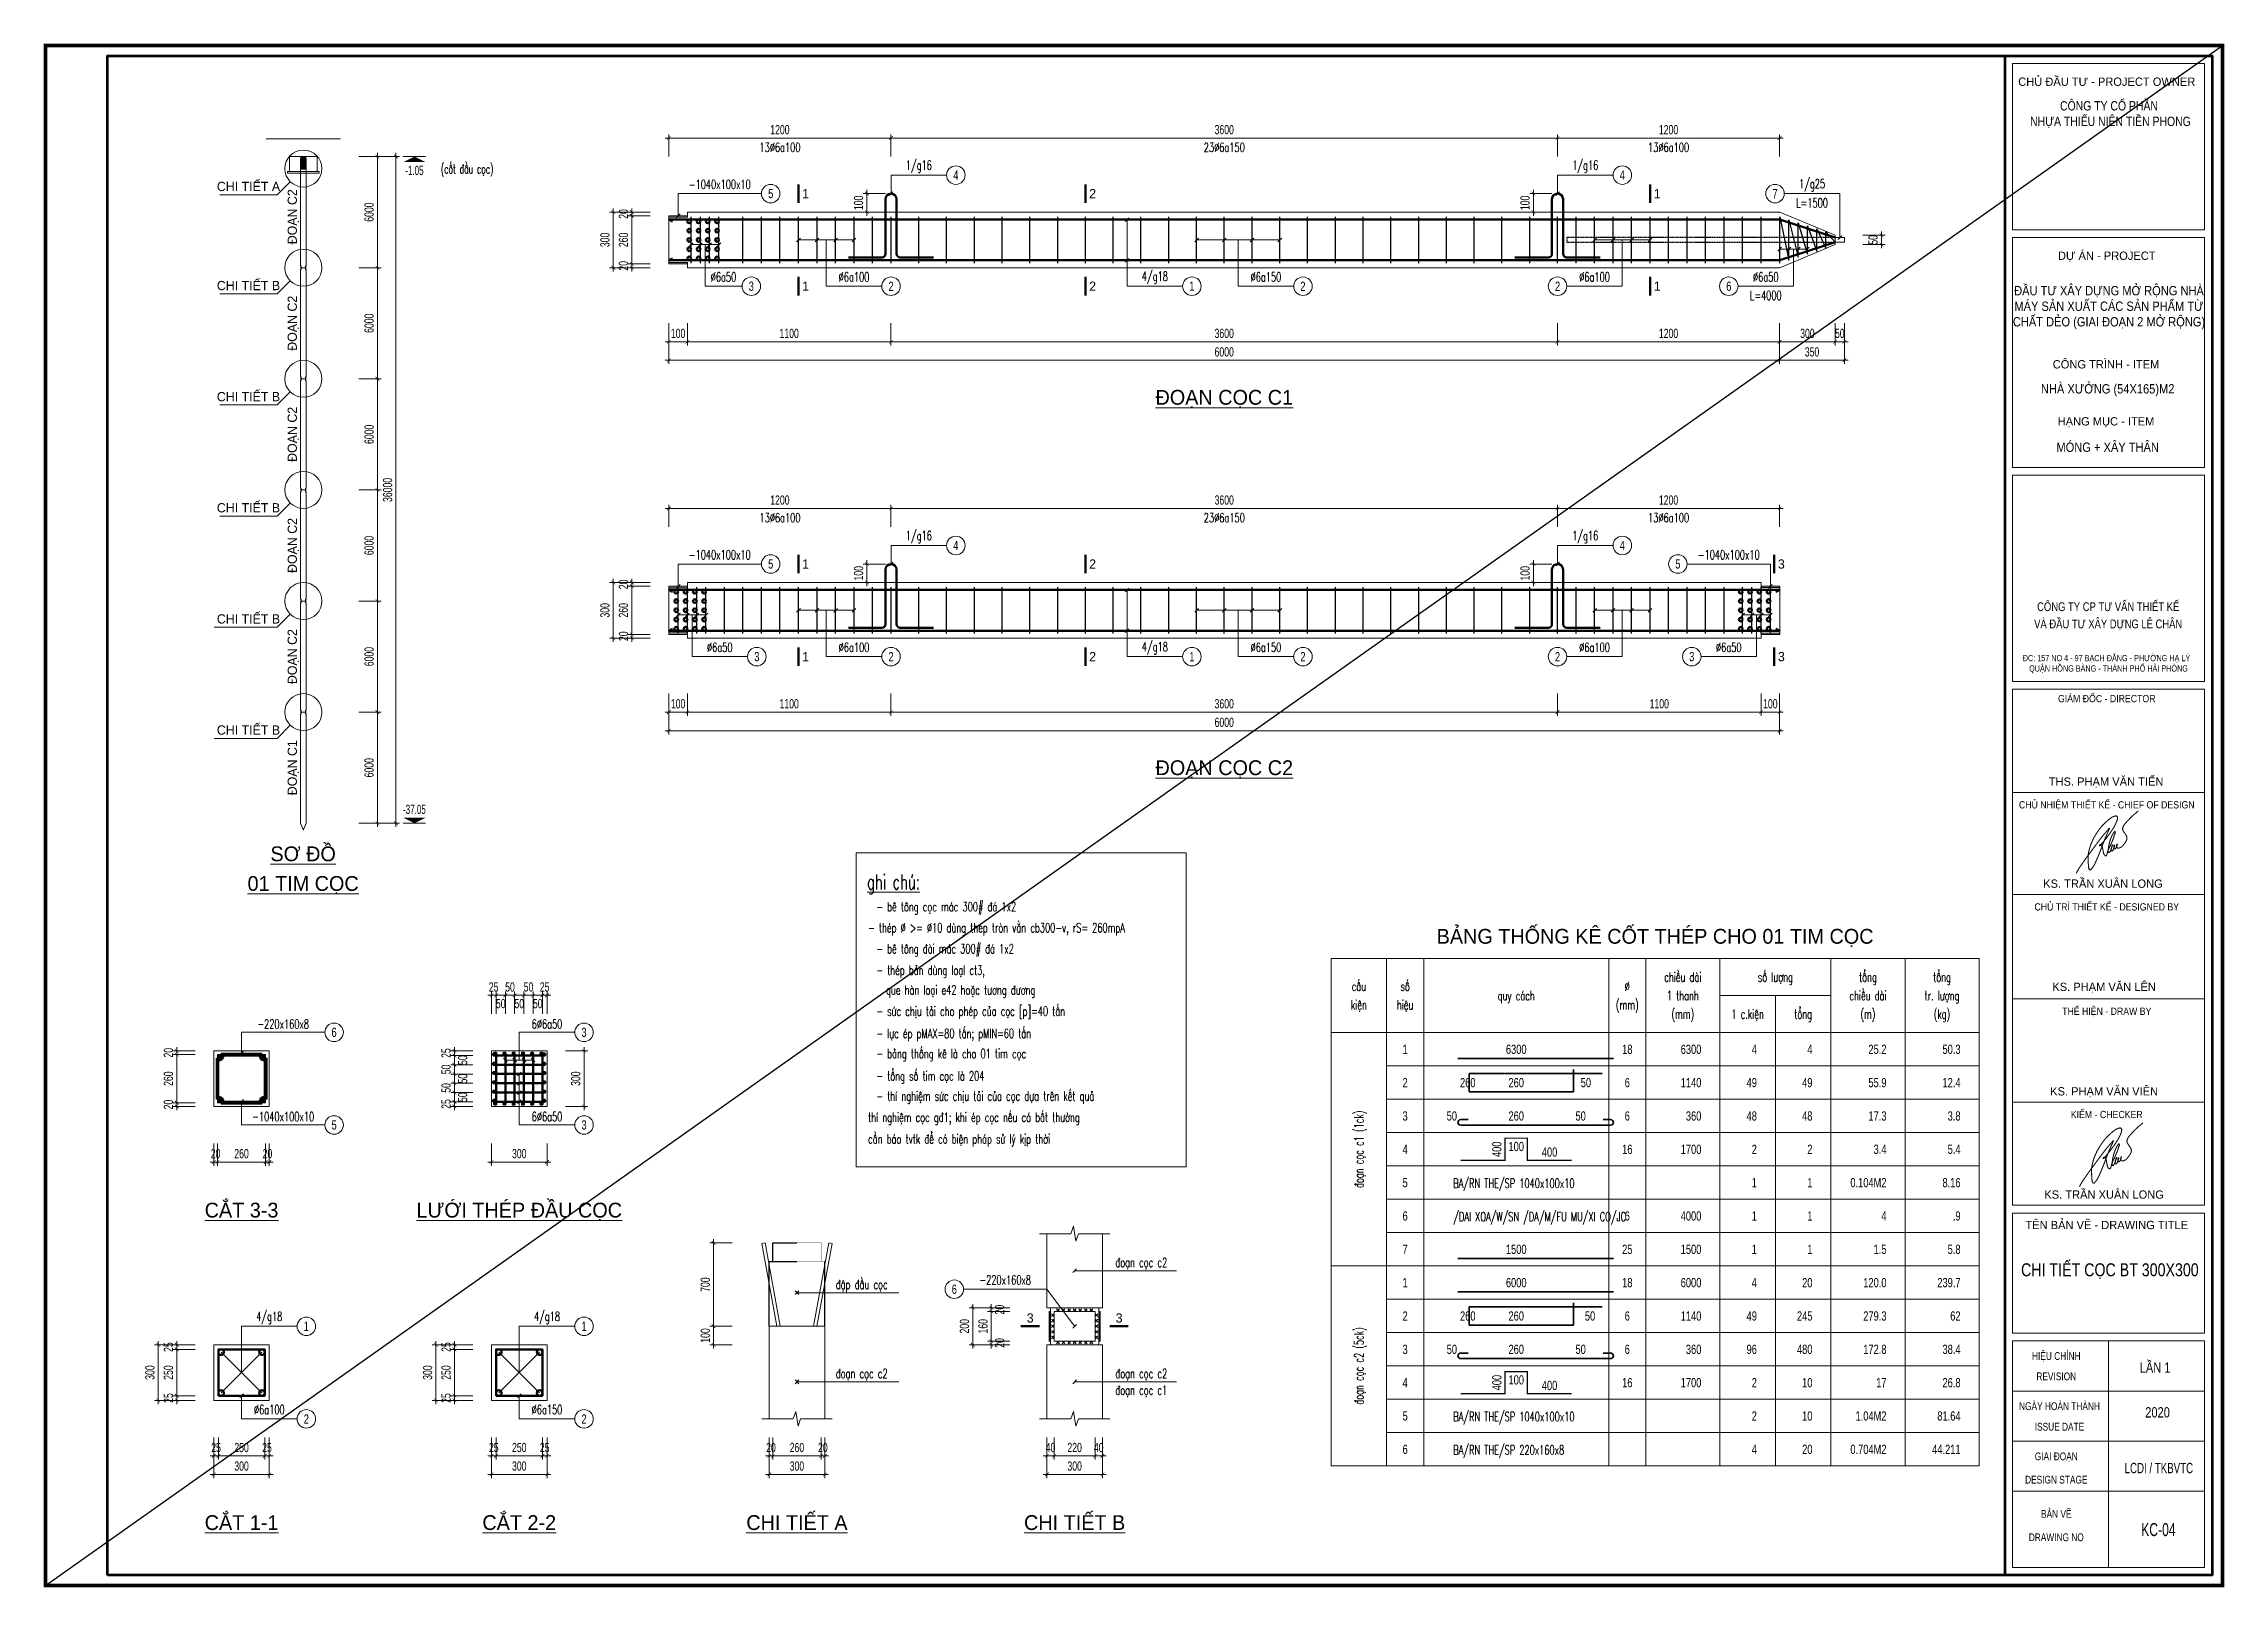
# Model space of a CAD drawing. Header units: inches. Extents: x 541671 to 837720, y 76128 to 1008472.
# Drawn here: x 604862 to 616642, y 375832 to 384167 of the extents above; entities that cross this region are included whole.
import ezdxf
from ezdxf.enums import TextEntityAlignment as Align

# ---------------------------------------------------------------- set-up
doc = ezdxf.new("R2010")
doc.units = ezdxf.units.IN
doc.header["$MEASUREMENT"] = 0
doc.header["$PDMODE"] = 32
doc.header["$PDSIZE"] = -1
doc.linetypes.add('HIDDEN', pattern=[0.375, 0.25, -0.125])
doc.layers.get('0').update_dxf_attribs({"lineweight": 18})
for name, color, linetype, lineweight in [('2110 dim 0.13', 149, 'Continuous', 13), ('BangTK', 4, 'Continuous', 18), ('EG Net dam2', 6, 'Continuous', 50), ('Hien', 4, 'Continuous', 20), ('ISO', 153, 'Continuous', 15), ('KCS_STEEL', 4, 'Continuous', 35), ('KICHTHUOC', 4, 'Continuous', 18), ('LC Net thay', 7, 'Continuous', 25), ('LC Text1', 3, 'Continuous', 20), ('THEP', 7, 'Continuous', 20), ('ThepDai', 5, 'Continuous', 30), ('ThepDoc', 3, 'Continuous', 50), ('ThepDocHien', 3, 'Continuous', 50), ('ToVatLieu', 8, 'Continuous', 9), ('VatLieu', 8, 'Continuous', 9)]:
    doc.layers.add(name, color=color, linetype=linetype, lineweight=lineweight)
doc.layers.add('KCS_Plotter', color=11, linetype='Continuous', plot=False)
for name, color, linetype in [('KCS_TEXT_TK', 2, 'Continuous'), ('Khuat', 6, 'HIDDEN'), ('Khungten_LCDI', 7, 'Continuous'), ('text', 7, 'Continuous')]:
    doc.layers.add(name, color=color, linetype=linetype)
doc.styles.add('KCS_SMTEXT', font='arial.ttf', dxfattribs={"width": 0.7})
doc.styles.add('Khungten', font='VHAVAN_2.TTF', dxfattribs={"width": 0.8, "height": 5000})
doc.styles.add('ROMANS', font='vncc-rms.shx', dxfattribs={"width": 0.7, "bigfont": 'romancvn.shx'})
doc.styles.add('style2', font='romans.shx', dxfattribs={"width": 0.65, "bigfont": 'vns.shx'})
doc.styles.add('style3', font='vnsimli.shx', dxfattribs={"width": 0.65})
doc.styles.add('Title', font='VHAVAN_2.TTF', dxfattribs={"width": 0.8})
doc.styles.add('VNAVANTH', font='VHAVANB_2.TTF', dxfattribs={"width": 0.6})
doc.dimstyles.new('Copy of dim50', dxfattribs={"dimscale": 20, "dimtxt": 2.5, "dimasz": 1, "dimexe": 1, "dimexo": 0, "dimgap": 1, "dimtad": 1, "dimdec": 0, "dimlfac": 10, "dimzin": 12, "dimdsep": 46, "dimtxsty": 'ROMANS', "dimblk": 'ARCHTICK', "dimcen": 0, "dimdle": 1, "dimclrd": 1, "dimclre": 1, "dimclrt": 7, "dimadec": 0, "dimazin": 0, "dimtfac": 4e-06, "dimtdec": 0, "dimtix": 1, "dimtmove": 2, "dimatfit": 3, "dimldrblk": 'ARCHTICK', "dimfxl": 1, "dimtolj": 1, "dimtzin": 0, "dimarcsym": 0})
doc.dimstyles.new('dim50', dxfattribs={"dimscale": 20, "dimtxt": 2.5, "dimasz": 1, "dimexe": 1, "dimexo": 0, "dimgap": 1, "dimtad": 1, "dimdec": 0, "dimzin": 12, "dimdsep": 46, "dimtxsty": 'ROMANS', "dimblk": 'ARCHTICK', "dimcen": 0, "dimdle": 1, "dimclrd": 1, "dimclre": 1, "dimclrt": 7, "dimadec": 0, "dimazin": 0, "dimtfac": 4e-06, "dimtdec": 0, "dimtix": 1, "dimtmove": 2, "dimatfit": 3, "dimldrblk": 'ARCHTICK', "dimfxl": 1, "dimtolj": 1, "dimtzin": 0, "dimarcsym": 0})

# ---------------------------------------------------------------- blocks, each defined once
blk = doc.blocks.new('TK_2')
at = {"layer": 'KCS_STEEL'}
blk.add_line((19.25, 2), (61.25, 2), dxfattribs=at)
at = {"layer": 'KCS_TEXT_TK', "style": 'KCS_SMTEXT', "width": 0.75}
for tag, p in [('SH', (5, 4.5)), ('L2', (40.25, 4.5)), ('DK', (76.75, 4.5))]:
    blk.add_attdef(tag, text='', height=2.5, dxfattribs=at).set_placement(p, align=Align.MIDDLE)
for tag, p in [('DAI', (100, 4.5)), ('SL1', (114.5, 4.5)), ('SLA', (127, 4.5)), ('DT', (147, 4.5)), ('TL', (169, 4.5))]:
    blk.add_attdef(tag, text='', height=2.5, dxfattribs=at).set_placement(p, align=Align.MIDDLE_RIGHT)
blk = doc.blocks.new('TK_6')
at = {"layer": 'KCS_STEEL'}
for p, q in [((22.25, 2), (22.25, 7)), ((22.25, 7), (58.25, 7))]:
    blk.add_line(p, q, dxfattribs=at)
at = {"layer": 'KCS_TEXT_TK', "style": 'KCS_SMTEXT', "width": 0.75}
for tag, p in [('SH', (5, 4.5)), ('L2', (40.25, 4.5)), ('DK', (76.75, 4.5))]:
    blk.add_attdef(tag, text='', height=2.5, dxfattribs=at).set_placement(p, align=Align.MIDDLE)
for tag, p in [('L1', (20.98, 4.5)), ('DAI', (100, 4.5)), ('SL1', (114.5, 4.5)), ('SLA', (127, 4.5)), ('DT', (147, 4.5)), ('TL', (169, 4.5))]:
    blk.add_attdef(tag, text='', height=2.5, dxfattribs=at).set_placement(p, align=Align.MIDDLE_RIGHT)
blk = doc.blocks.new('TK_1')
at = {"layer": 'KCS_TEXT_TK', "style": 'KCS_SMTEXT', "width": 0.75}
for tag, p in [('SH', (5, 4.5)), ('DK', (76.75, 4.5))]:
    blk.add_attdef(tag, text='', height=2.5, dxfattribs=at).set_placement(p, align=Align.MIDDLE)
for tag, p in [('DAI', (100, 4.5)), ('SL1', (114.5, 4.5)), ('SLA', (127, 4.5)), ('DT', (147, 4.5)), ('TL', (169, 4.5))]:
    blk.add_attdef(tag, text='', height=2.5, dxfattribs=at).set_placement(p, align=Align.MIDDLE_RIGHT)
blk = doc.blocks.new('TK_3')
at = {"layer": 'KCS_STEEL'}
for p, q in [((22, 3.5), (20, 3.5)), ((20, 2), (60.5, 2)), ((60.5, 3.5), (58.5, 3.5))]:
    blk.add_line(p, q, dxfattribs=at)
for centre, start, end in [((20, 2.75), 90, 270), ((60.5, 2.75), 270, 90)]:
    blk.add_arc(centre, 0.75, start, end, dxfattribs=at)
at = {"layer": 'KCS_TEXT_TK', "style": 'KCS_SMTEXT', "width": 0.75}
for tag, p in [('M', (20.67, 6)), ('M', (59.83, 6)), ('SH', (5, 4.5)), ('L2', (40.25, 4.08)), ('DK', (76.75, 4.5))]:
    blk.add_attdef(tag, text='', height=2.5, dxfattribs=at).set_placement(p, align=Align.MIDDLE)
for tag, p in [('DAI', (100, 4.5)), ('SL1', (114.5, 4.5)), ('SLA', (127, 4.5)), ('DT', (147, 4.5)), ('TL', (169, 4.5))]:
    blk.add_attdef(tag, text='', height=2.5, dxfattribs=at).set_placement(p, align=Align.MIDDLE_RIGHT)
blk = doc.blocks.new('_ArchTick')
at = {"color": 0, "linetype": 'ByBlock', "const_width": 0.15}
blk.add_lwpolyline([(-0.5, -0.5), (0.5, 0.5)], dxfattribs=at)
blk = doc.blocks.new('*D690')
at = {"layer": 'Defpoints', "color": 0, "transparency": 16777216}
for p in [(7958, 5816), (7958, 5716), (9158, 5716)]:
    blk.add_point(p, dxfattribs=at)
at = {"layer": 'KICHTHUOC', "color": 1, "lineweight": -2, "transparency": 16777216}
for p, q in [((9178, 5816), (7938, 5816)), ((7958, 5716), (7958, 5836)), ((9158, 5716), (9158, 5836))]:
    blk.add_line(p, q, dxfattribs=at)
at = {"layer": 'KICHTHUOC', "color": 1, "lineweight": -2, "transparency": 16777216, "xscale": 20, "yscale": 20, "zscale": 20, "rotation": 180}
blk.add_blockref('_ArchTick', (7958, 5816), dxfattribs=at)
at = {"layer": 'KICHTHUOC', "color": 1, "lineweight": -2, "transparency": 16777216, "xscale": 20, "yscale": 20, "zscale": 20}
blk.add_blockref('_ArchTick', (9158, 5816), dxfattribs=at)
at = {"layer": 'KICHTHUOC', "color": 7, "transparency": 16777216, "insert": (8558, 5861), "char_height": 50, "attachment_point": 5, "style": 'ROMANS'}
blk.add_mtext('\\A1;1200', dxfattribs=at)
blk = doc.blocks.new('*D691')
at = {"layer": 'Defpoints', "color": 0, "transparency": 16777216}
for p in [(9058, 4816), (9058, 4716), (9158, 4816)]:
    blk.add_point(p, dxfattribs=at)
at = {"layer": 'KICHTHUOC', "color": 1, "lineweight": -2, "transparency": 16777216}
for p, q in [((9058, 4716), (9038, 4716)), ((9058, 4816), (9058, 4696)), ((9158, 4716), (9058, 4716)), ((9158, 4816), (9158, 4696)), ((9158, 4716), (9178, 4716))]:
    blk.add_line(p, q, dxfattribs=at)
at = {"layer": 'KICHTHUOC', "color": 1, "lineweight": -2, "transparency": 16777216, "xscale": 20, "yscale": 20, "zscale": 20}
blk.add_blockref('_ArchTick', (9058, 4716), dxfattribs=at)
at = {"layer": 'KICHTHUOC', "color": 1, "lineweight": -2, "transparency": 16777216, "xscale": 20, "yscale": 20, "zscale": 20, "rotation": 180}
blk.add_blockref('_ArchTick', (9158, 4716), dxfattribs=at)
at = {"layer": 'KICHTHUOC', "color": 7, "transparency": 16777216, "insert": (9108, 4761), "char_height": 50, "attachment_point": 5, "style": 'ROMANS'}
blk.add_mtext('\\A1;100', dxfattribs=at)
blk = doc.blocks.new('*D692')
at = {"layer": 'Defpoints', "color": 0, "transparency": 16777216}
for p in [(7958, 4816), (7958, 4716), (9058, 4816)]:
    blk.add_point(p, dxfattribs=at)
at = {"layer": 'KICHTHUOC', "color": 1, "lineweight": -2, "transparency": 16777216}
for p, q in [((9078, 4716), (7938, 4716)), ((7958, 4816), (7958, 4696)), ((9058, 4816), (9058, 4696))]:
    blk.add_line(p, q, dxfattribs=at)
at = {"layer": 'KICHTHUOC', "color": 1, "lineweight": -2, "transparency": 16777216, "xscale": 20, "yscale": 20, "zscale": 20, "rotation": 180}
blk.add_blockref('_ArchTick', (7958, 4716), dxfattribs=at)
at = {"layer": 'KICHTHUOC', "color": 1, "lineweight": -2, "transparency": 16777216, "xscale": 20, "yscale": 20, "zscale": 20}
blk.add_blockref('_ArchTick', (9058, 4716), dxfattribs=at)
at = {"layer": 'KICHTHUOC', "color": 7, "transparency": 16777216, "insert": (8508, 4761), "char_height": 50, "attachment_point": 5, "style": 'ROMANS'}
blk.add_mtext('\\A1;1100', dxfattribs=at)
blk = doc.blocks.new('doancocC2(6000x300x300)')
at = {"layer": 'VatLieu'}
h = blk.add_hatch(color=256, dxfattribs=at)
h.dxf.hatch_style = 2
h.paths.add_polyline_path([(100, 260), (0, 260), (0, 252), (100, 252)])
h.paths.add_polyline_path([(100, 8), (0, 8), (0, 0), (100, 0)])
h = blk.add_hatch(color=256, dxfattribs=at)
h.dxf.hatch_style = 2
h.paths.add_polyline_path([(6000, 260), (5900, 260), (5900, 254), (6000, 254)])
h.paths.add_polyline_path([(6000, 6), (5900, 6), (5900, 0), (6000, 0)])
at = {"layer": 'Hien'}
for p, q in [((0, 260), (100, 260)), ((0, 260), (0, 0)), ((0, 252), (100, 252)), ((100, 280), (5900, 280)), ((100, 280), (100, 252)), ((5900, 280), (5900, 254)), ((6000, 260), (5900, 260)), ((6000, 254), (5900, 254)), ((6000, 260), (6000, 0)), ((0, 8), (100, 8)), ((0, 0), (100, 0)), ((100, 8), (100, -20)), ((6000, 6), (5900, 6)), ((5900, 6), (5900, -20)), ((6000, 0), (5900, 0)), ((5900, -20), (100, -20))]:
    blk.add_line(p, q, dxfattribs=at)
blk = doc.blocks.new('*D693')
at = {"layer": 'Defpoints', "color": 0, "transparency": 16777216}
for p in [(3158, 4716), (9158, 4716), (3158, 4616)]:
    blk.add_point(p, dxfattribs=at)
at = {"layer": 'KICHTHUOC', "color": 1, "lineweight": -2, "transparency": 16777216}
for p, q in [((3158, 4716), (3158, 4596)), ((9158, 4716), (9158, 4596)), ((9178, 4616), (3138, 4616))]:
    blk.add_line(p, q, dxfattribs=at)
at = {"layer": 'KICHTHUOC', "color": 1, "lineweight": -2, "transparency": 16777216, "xscale": 20, "yscale": 20, "zscale": 20, "rotation": 180}
blk.add_blockref('_ArchTick', (3158, 4616), dxfattribs=at)
at = {"layer": 'KICHTHUOC', "color": 1, "lineweight": -2, "transparency": 16777216, "xscale": 20, "yscale": 20, "zscale": 20}
blk.add_blockref('_ArchTick', (9158, 4616), dxfattribs=at)
at = {"layer": 'KICHTHUOC', "color": 7, "transparency": 16777216, "insert": (6158, 4661), "char_height": 50, "attachment_point": 5, "style": 'ROMANS'}
blk.add_mtext('\\A1;6000', dxfattribs=at)
blk = doc.blocks.new('*D694')
at = {"layer": 'Defpoints', "color": 0, "transparency": 16777216}
for p in [(4358, 4816), (7958, 4816), (7958, 4716)]:
    blk.add_point(p, dxfattribs=at)
at = {"layer": 'KICHTHUOC', "color": 1, "lineweight": -2, "transparency": 16777216}
for p, q in [((4338, 4716), (7978, 4716)), ((4358, 4816), (4358, 4696)), ((7958, 4816), (7958, 4696))]:
    blk.add_line(p, q, dxfattribs=at)
at = {"layer": 'KICHTHUOC', "color": 1, "lineweight": -2, "transparency": 16777216, "xscale": 20, "yscale": 20, "zscale": 20, "rotation": 180}
blk.add_blockref('_ArchTick', (4358, 4716), dxfattribs=at)
at = {"layer": 'KICHTHUOC', "color": 1, "lineweight": -2, "transparency": 16777216, "xscale": 20, "yscale": 20, "zscale": 20}
blk.add_blockref('_ArchTick', (7958, 4716), dxfattribs=at)
at = {"layer": 'KICHTHUOC', "color": 7, "transparency": 16777216, "insert": (6158, 4761), "char_height": 50, "attachment_point": 5, "style": 'ROMANS'}
blk.add_mtext('\\A1;3600', dxfattribs=at)
blk = doc.blocks.new('*D695')
at = {"layer": 'Defpoints', "color": 0, "transparency": 16777216}
for p in [(3158, 4816), (3258, 4816), (3258, 4716)]:
    blk.add_point(p, dxfattribs=at)
at = {"layer": 'KICHTHUOC', "color": 1, "lineweight": -2, "transparency": 16777216}
for p, q in [((3158, 4716), (3138, 4716)), ((3158, 4816), (3158, 4696)), ((3158, 4716), (3258, 4716)), ((3258, 4816), (3258, 4696)), ((3258, 4716), (3278, 4716))]:
    blk.add_line(p, q, dxfattribs=at)
at = {"layer": 'KICHTHUOC', "color": 1, "lineweight": -2, "transparency": 16777216, "xscale": 20, "yscale": 20, "zscale": 20}
blk.add_blockref('_ArchTick', (3158, 4716), dxfattribs=at)
at = {"layer": 'KICHTHUOC', "color": 1, "lineweight": -2, "transparency": 16777216, "xscale": 20, "yscale": 20, "zscale": 20, "rotation": 180}
blk.add_blockref('_ArchTick', (3258, 4716), dxfattribs=at)
at = {"layer": 'KICHTHUOC', "color": 7, "transparency": 16777216, "insert": (3208, 4761), "char_height": 50, "attachment_point": 5, "style": 'ROMANS'}
blk.add_mtext('\\A1;100', dxfattribs=at)
blk = doc.blocks.new('*D696')
at = {"layer": 'Defpoints', "color": 0, "transparency": 16777216}
for p in [(3258, 4816), (4358, 4816), (4358, 4716)]:
    blk.add_point(p, dxfattribs=at)
at = {"layer": 'KICHTHUOC', "color": 1, "lineweight": -2, "transparency": 16777216}
for p, q in [((3238, 4716), (4378, 4716)), ((3258, 4816), (3258, 4696)), ((4358, 4816), (4358, 4696))]:
    blk.add_line(p, q, dxfattribs=at)
at = {"layer": 'KICHTHUOC', "color": 1, "lineweight": -2, "transparency": 16777216, "xscale": 20, "yscale": 20, "zscale": 20, "rotation": 180}
blk.add_blockref('_ArchTick', (3258, 4716), dxfattribs=at)
at = {"layer": 'KICHTHUOC', "color": 1, "lineweight": -2, "transparency": 16777216, "xscale": 20, "yscale": 20, "zscale": 20}
blk.add_blockref('_ArchTick', (4358, 4716), dxfattribs=at)
at = {"layer": 'KICHTHUOC', "color": 7, "transparency": 16777216, "insert": (3808, 4761), "char_height": 50, "attachment_point": 5, "style": 'ROMANS'}
blk.add_mtext('\\A1;1100', dxfattribs=at)
blk = doc.blocks.new('*D697')
at = {"layer": 'Defpoints', "color": 0, "transparency": 16777216}
for p in [(4358, 5816), (3158, 5716), (4358, 5716)]:
    blk.add_point(p, dxfattribs=at)
at = {"layer": 'KICHTHUOC', "color": 1, "lineweight": -2, "transparency": 16777216}
for p, q in [((3138, 5816), (4378, 5816)), ((3158, 5716), (3158, 5836)), ((4358, 5716), (4358, 5836))]:
    blk.add_line(p, q, dxfattribs=at)
at = {"layer": 'KICHTHUOC', "color": 1, "lineweight": -2, "transparency": 16777216, "xscale": 20, "yscale": 20, "zscale": 20, "rotation": 180}
blk.add_blockref('_ArchTick', (3158, 5816), dxfattribs=at)
at = {"layer": 'KICHTHUOC', "color": 1, "lineweight": -2, "transparency": 16777216, "xscale": 20, "yscale": 20, "zscale": 20}
blk.add_blockref('_ArchTick', (4358, 5816), dxfattribs=at)
at = {"layer": 'KICHTHUOC', "color": 7, "transparency": 16777216, "insert": (3758, 5861), "char_height": 50, "attachment_point": 5, "style": 'ROMANS'}
blk.add_mtext('\\A1;1200', dxfattribs=at)
blk = doc.blocks.new('*D698')
at = {"layer": 'Defpoints', "color": 0, "transparency": 16777216}
for p in [(4228, 5516), (4328, 5516), (4328, 5416)]:
    blk.add_point(p, dxfattribs=at)
at = {"layer": 'KICHTHUOC', "color": 1, "lineweight": -2, "transparency": 16777216}
for p, q in [((4328, 5516), (4208, 5516)), ((4228, 5516), (4228, 5536)), ((4228, 5416), (4228, 5516)), ((4328, 5416), (4208, 5416)), ((4228, 5416), (4228, 5396))]:
    blk.add_line(p, q, dxfattribs=at)
at = {"layer": 'KICHTHUOC', "color": 1, "lineweight": -2, "transparency": 16777216, "xscale": 20, "yscale": 20, "zscale": 20}
for p, rotation in [((4228, 5516), 270), ((4228, 5416), 90)]:
    blk.add_blockref('_ArchTick', p, dxfattribs=dict(at, rotation=rotation))
at = {"layer": 'KICHTHUOC', "color": 7, "transparency": 16777216, "insert": (4183, 5466), "char_height": 50, "attachment_point": 5, "rotation": 90, "style": 'ROMANS'}
blk.add_mtext('\\A1;100', dxfattribs=at)
blk = doc.blocks.new('*D699')
at = {"layer": 'Defpoints', "color": 0, "transparency": 16777216}
for p in [(7958, 5816), (4358, 5716), (7958, 5716)]:
    blk.add_point(p, dxfattribs=at)
at = {"layer": 'KICHTHUOC', "color": 1, "lineweight": -2, "transparency": 16777216}
for p, q in [((4338, 5816), (7978, 5816)), ((4358, 5716), (4358, 5836)), ((7958, 5716), (7958, 5836))]:
    blk.add_line(p, q, dxfattribs=at)
at = {"layer": 'KICHTHUOC', "color": 1, "lineweight": -2, "transparency": 16777216, "xscale": 20, "yscale": 20, "zscale": 20, "rotation": 180}
blk.add_blockref('_ArchTick', (4358, 5816), dxfattribs=at)
at = {"layer": 'KICHTHUOC', "color": 1, "lineweight": -2, "transparency": 16777216, "xscale": 20, "yscale": 20, "zscale": 20}
blk.add_blockref('_ArchTick', (7958, 5816), dxfattribs=at)
at = {"layer": 'KICHTHUOC', "color": 7, "transparency": 16777216, "insert": (6158, 5861), "char_height": 50, "attachment_point": 5, "style": 'ROMANS'}
blk.add_mtext('\\A1;3600', dxfattribs=at)
blk = doc.blocks.new('*D700')
at = {"layer": 'Defpoints', "color": 0, "transparency": 16777216}
for p in [(2958, 5396), (3058, 5396), (3058, 5136)]:
    blk.add_point(p, dxfattribs=at)
at = {"layer": 'KICHTHUOC', "color": 1, "lineweight": -2, "transparency": 16777216}
for p, q in [((3058, 5396), (2938, 5396)), ((2958, 5116), (2958, 5416)), ((3058, 5136), (2938, 5136))]:
    blk.add_line(p, q, dxfattribs=at)
at = {"layer": 'KICHTHUOC', "color": 1, "lineweight": -2, "transparency": 16777216, "xscale": 20, "yscale": 20, "zscale": 20}
for p, rotation in [((2958, 5396), 90), ((2958, 5136), 270)]:
    blk.add_blockref('_ArchTick', p, dxfattribs=dict(at, rotation=rotation))
at = {"layer": 'KICHTHUOC', "color": 7, "transparency": 16777216, "insert": (2913, 5266), "char_height": 50, "attachment_point": 5, "rotation": 90, "style": 'ROMANS'}
blk.add_mtext('\\A1;260', dxfattribs=at)
blk = doc.blocks.new('*D701')
at = {"layer": 'Defpoints', "color": 0, "transparency": 16777216}
for p in [(720, 2387), (980, 2387), (980, 2287)]:
    blk.add_point(p, dxfattribs=at)
at = {"layer": 'KICHTHUOC', "color": 1, "lineweight": -2, "transparency": 16777216}
for p, q in [((720, 2387), (720, 2267)), ((980, 2387), (980, 2267)), ((700, 2287), (1000, 2287))]:
    blk.add_line(p, q, dxfattribs=at)
at = {"layer": 'KICHTHUOC', "color": 1, "lineweight": -2, "transparency": 16777216, "xscale": 20, "yscale": 20, "zscale": 20, "rotation": 180}
blk.add_blockref('_ArchTick', (720, 2287), dxfattribs=at)
at = {"layer": 'KICHTHUOC', "color": 1, "lineweight": -2, "transparency": 16777216, "xscale": 20, "yscale": 20, "zscale": 20}
blk.add_blockref('_ArchTick', (980, 2287), dxfattribs=at)
at = {"layer": 'KICHTHUOC', "color": 7, "transparency": 16777216, "insert": (850, 2332), "char_height": 50, "attachment_point": 5, "style": 'ROMANS'}
blk.add_mtext('\\A1;260', dxfattribs=at)
blk = doc.blocks.new('*D702')
at = {"layer": 'Defpoints', "color": 0, "transparency": 16777216}
for p in [(500, 2867), (600, 2867), (600, 2607)]:
    blk.add_point(p, dxfattribs=at)
at = {"layer": 'KICHTHUOC', "color": 1, "lineweight": -2, "transparency": 16777216}
for p, q in [((600, 2867), (480, 2867)), ((500, 2587), (500, 2887)), ((600, 2607), (480, 2607))]:
    blk.add_line(p, q, dxfattribs=at)
at = {"layer": 'KICHTHUOC', "color": 1, "lineweight": -2, "transparency": 16777216, "xscale": 20, "yscale": 20, "zscale": 20}
for p, rotation in [((500, 2867), 90), ((500, 2607), 270)]:
    blk.add_blockref('_ArchTick', p, dxfattribs=dict(at, rotation=rotation))
at = {"layer": 'KICHTHUOC', "color": 7, "transparency": 16777216, "insert": (455, 2737), "char_height": 50, "attachment_point": 5, "rotation": 90, "style": 'ROMANS'}
blk.add_mtext('\\A1;260', dxfattribs=at)
blk = doc.blocks.new('*D703')
at = {"layer": 'Defpoints', "color": 0, "transparency": 16777216}
for p in [(2100, 2712), (2000, 2662), (2100, 2662)]:
    blk.add_point(p, dxfattribs=at)
at = {"layer": 'KICHTHUOC', "color": 1, "lineweight": -2, "transparency": 16777216}
for p, q in [((2100, 2712), (1980, 2712)), ((2000, 2712), (2000, 2732)), ((2000, 2712), (2000, 2662)), ((2100, 2662), (1980, 2662)), ((2000, 2662), (2000, 2642))]:
    blk.add_line(p, q, dxfattribs=at)
at = {"layer": 'KICHTHUOC', "color": 1, "lineweight": -2, "transparency": 16777216, "xscale": 20, "yscale": 20, "zscale": 20}
for p, rotation in [((2000, 2712), 270), ((2000, 2662), 90)]:
    blk.add_blockref('_ArchTick', p, dxfattribs=dict(at, rotation=rotation))
at = {"layer": 'KICHTHUOC', "color": 7, "transparency": 16777216, "insert": (1955, 2687), "char_height": 50, "attachment_point": 5, "rotation": 90, "style": 'ROMANS'}
blk.add_mtext('\\A1;50', dxfattribs=at)
blk = doc.blocks.new('*D704')
at = {"layer": 'Defpoints', "color": 0, "transparency": 16777216}
for p in [(2000, 2612), (2100, 2662), (2100, 2612)]:
    blk.add_point(p, dxfattribs=at)
at = {"layer": 'KICHTHUOC', "color": 1, "lineweight": -2, "transparency": 16777216}
for p, q in [((2100, 2662), (1980, 2662)), ((2100, 2612), (1980, 2612)), ((2000, 2682), (2000, 2592))]:
    blk.add_line(p, q, dxfattribs=at)
at = {"layer": 'KICHTHUOC', "color": 1, "lineweight": -2, "transparency": 16777216, "xscale": 20, "yscale": 20, "zscale": 20}
for p, rotation in [((2000, 2662), 90), ((2000, 2612), 270)]:
    blk.add_blockref('_ArchTick', p, dxfattribs=dict(at, rotation=rotation))
at = {"layer": 'KICHTHUOC', "color": 7, "transparency": 16777216, "insert": (2045, 2637), "char_height": 50, "attachment_point": 5, "rotation": 90, "style": 'ROMANS'}
blk.add_mtext('\\A1;50', dxfattribs=at)
blk = doc.blocks.new('*D705')
at = {"layer": 'Defpoints', "color": 0, "transparency": 16777216}
for p in [(2000, 2712), (2100, 2762), (2100, 2712)]:
    blk.add_point(p, dxfattribs=at)
at = {"layer": 'KICHTHUOC', "color": 1, "lineweight": -2, "transparency": 16777216}
for p, q in [((2100, 2762), (1980, 2762)), ((2100, 2712), (1980, 2712)), ((2000, 2782), (2000, 2692))]:
    blk.add_line(p, q, dxfattribs=at)
at = {"layer": 'KICHTHUOC', "color": 1, "lineweight": -2, "transparency": 16777216, "xscale": 20, "yscale": 20, "zscale": 20}
for p, rotation in [((2000, 2762), 90), ((2000, 2712), 270)]:
    blk.add_blockref('_ArchTick', p, dxfattribs=dict(at, rotation=rotation))
at = {"layer": 'KICHTHUOC', "color": 7, "transparency": 16777216, "insert": (2045, 2737), "char_height": 50, "attachment_point": 5, "rotation": 90, "style": 'ROMANS'}
blk.add_mtext('\\A1;50', dxfattribs=at)
blk = doc.blocks.new('_Oblique')
at = {"color": 0, "linetype": 'ByBlock', "lineweight": -2}
blk.add_line((-0.5, -0.5), (0.5, 0.5), dxfattribs=at)
blk = doc.blocks.new('*D706')
at = {"layer": 'Defpoints', "color": 0, "transparency": 16777216}
for p in [(5240, 800), (5460, 800), (5460, 700)]:
    blk.add_point(p, dxfattribs=at)
at = {"layer": 'KICHTHUOC', "color": 1, "lineweight": -2, "transparency": 16777216}
for p, q in [((5240, 800), (5240, 680)), ((5460, 800), (5460, 680)), ((5220, 700), (5480, 700))]:
    blk.add_line(p, q, dxfattribs=at)
at = {"layer": 'KICHTHUOC', "color": 1, "lineweight": -2, "transparency": 16777216, "xscale": 20, "yscale": 20, "zscale": 20, "rotation": 180}
blk.add_blockref('_ArchTick', (5240, 700), dxfattribs=at)
at = {"layer": 'KICHTHUOC', "color": 1, "lineweight": -2, "transparency": 16777216, "xscale": 20, "yscale": 20, "zscale": 20}
blk.add_blockref('_ArchTick', (5460, 700), dxfattribs=at)
at = {"layer": 'KICHTHUOC', "color": 7, "transparency": 16777216, "insert": (5350, 745), "char_height": 50, "attachment_point": 5, "style": 'ROMANS'}
blk.add_mtext('\\A1;220', dxfattribs=at)
blk = doc.blocks.new('*D707')
at = {"layer": 'Defpoints', "color": 0, "transparency": 16777216}
for p in [(5200, 800), (5240, 800), (5240, 700)]:
    blk.add_point(p, dxfattribs=at)
at = {"layer": 'KICHTHUOC', "color": 1, "lineweight": -2, "transparency": 16777216}
for p, q in [((5200, 800), (5200, 680)), ((5240, 800), (5240, 680)), ((5200, 700), (5180, 700)), ((5200, 700), (5240, 700)), ((5240, 700), (5260, 700))]:
    blk.add_line(p, q, dxfattribs=at)
at = {"layer": 'KICHTHUOC', "color": 1, "lineweight": -2, "transparency": 16777216, "xscale": 20, "yscale": 20, "zscale": 20}
blk.add_blockref('_ArchTick', (5200, 700), dxfattribs=at)
at = {"layer": 'KICHTHUOC', "color": 1, "lineweight": -2, "transparency": 16777216, "xscale": 20, "yscale": 20, "zscale": 20, "rotation": 180}
blk.add_blockref('_ArchTick', (5240, 700), dxfattribs=at)
at = {"layer": 'KICHTHUOC', "color": 7, "transparency": 16777216, "insert": (5220, 745), "char_height": 50, "attachment_point": 5, "style": 'ROMANS'}
blk.add_mtext('\\A1;40', dxfattribs=at)
blk = doc.blocks.new('*D708')
at = {"layer": 'Defpoints', "color": 0, "transparency": 16777216}
for p in [(5200, 700), (5500, 700), (5500, 600)]:
    blk.add_point(p, dxfattribs=at)
at = {"layer": 'KICHTHUOC', "color": 1, "lineweight": -2, "transparency": 16777216}
for p, q in [((5180, 600), (5520, 600)), ((5200, 700), (5200, 580)), ((5500, 700), (5500, 580))]:
    blk.add_line(p, q, dxfattribs=at)
at = {"layer": 'KICHTHUOC', "color": 1, "lineweight": -2, "transparency": 16777216, "xscale": 20, "yscale": 20, "zscale": 20, "rotation": 180}
blk.add_blockref('_ArchTick', (5200, 600), dxfattribs=at)
at = {"layer": 'KICHTHUOC', "color": 1, "lineweight": -2, "transparency": 16777216, "xscale": 20, "yscale": 20, "zscale": 20}
blk.add_blockref('_ArchTick', (5500, 600), dxfattribs=at)
at = {"layer": 'KICHTHUOC', "color": 7, "transparency": 16777216, "insert": (5350, 645), "char_height": 50, "attachment_point": 5, "style": 'ROMANS'}
blk.add_mtext('\\A1;300', dxfattribs=at)
blk = doc.blocks.new('*D709')
at = {"layer": 'Defpoints', "color": 0, "transparency": 16777216}
for p in [(5460, 800), (5500, 800), (5460, 700)]:
    blk.add_point(p, dxfattribs=at)
at = {"layer": 'KICHTHUOC', "color": 1, "lineweight": -2, "transparency": 16777216}
for p, q in [((5460, 800), (5460, 680)), ((5500, 800), (5500, 680)), ((5460, 700), (5440, 700)), ((5500, 700), (5460, 700)), ((5500, 700), (5520, 700))]:
    blk.add_line(p, q, dxfattribs=at)
at = {"layer": 'KICHTHUOC', "color": 1, "lineweight": -2, "transparency": 16777216, "xscale": 20, "yscale": 20, "zscale": 20}
blk.add_blockref('_ArchTick', (5460, 700), dxfattribs=at)
at = {"layer": 'KICHTHUOC', "color": 1, "lineweight": -2, "transparency": 16777216, "xscale": 20, "yscale": 20, "zscale": 20, "rotation": 180}
blk.add_blockref('_ArchTick', (5500, 700), dxfattribs=at)
at = {"layer": 'KICHTHUOC', "color": 7, "transparency": 16777216, "insert": (5480, 745), "char_height": 50, "attachment_point": 5, "style": 'ROMANS'}
blk.add_mtext('\\A1;40', dxfattribs=at)
blk = doc.blocks.new('*D710')
at = {"layer": 'Defpoints', "color": 0, "transparency": 16777216}
for p in [(4800, 1500), (4900, 1500), (4900, 1300)]:
    blk.add_point(p, dxfattribs=at)
at = {"layer": 'KICHTHUOC', "color": 1, "lineweight": -2, "transparency": 16777216}
for p, q in [((4900, 1500), (4780, 1500)), ((4800, 1280), (4800, 1520)), ((4900, 1300), (4780, 1300))]:
    blk.add_line(p, q, dxfattribs=at)
at = {"layer": 'KICHTHUOC', "color": 1, "lineweight": -2, "transparency": 16777216, "xscale": 20, "yscale": 20, "zscale": 20}
for p, rotation in [((4800, 1500), 90), ((4800, 1300), 270)]:
    blk.add_blockref('_ArchTick', p, dxfattribs=dict(at, rotation=rotation))
at = {"layer": 'KICHTHUOC', "color": 7, "transparency": 16777216, "insert": (4755, 1400), "char_height": 50, "attachment_point": 5, "rotation": 90, "style": 'ROMANS'}
blk.add_mtext('\\A1;200', dxfattribs=at)
blk = doc.blocks.new('*D711')
at = {"layer": 'Defpoints', "color": 0, "transparency": 16777216}
for p in [(4900, 1320), (5000, 1320), (5000, 1300)]:
    blk.add_point(p, dxfattribs=at)
at = {"layer": 'KICHTHUOC', "color": 1, "lineweight": -2, "transparency": 16777216}
for p, q in [((5000, 1320), (4880, 1320)), ((5000, 1300), (4880, 1300)), ((4900, 1320), (4900, 1340)), ((4900, 1300), (4900, 1320)), ((4900, 1300), (4900, 1280))]:
    blk.add_line(p, q, dxfattribs=at)
at = {"layer": 'KICHTHUOC', "color": 1, "lineweight": -2, "transparency": 16777216, "xscale": 20, "yscale": 20, "zscale": 20}
for p, rotation in [((4900, 1320), 270), ((4900, 1300), 90)]:
    blk.add_blockref('_ArchTick', p, dxfattribs=dict(at, rotation=rotation))
at = {"layer": 'KICHTHUOC', "color": 7, "transparency": 16777216, "insert": (4945, 1310), "char_height": 50, "attachment_point": 5, "rotation": 90, "style": 'ROMANS'}
blk.add_mtext('\\A1;20', dxfattribs=at)
blk = doc.blocks.new('*D712')
at = {"layer": 'Defpoints', "color": 0, "transparency": 16777216}
for p in [(2600, 2887), (2600, 2587), (2700, 2587)]:
    blk.add_point(p, dxfattribs=at)
at = {"layer": 'KICHTHUOC', "color": 1, "lineweight": -2, "transparency": 16777216}
for p, q in [((2600, 2887), (2720, 2887)), ((2700, 2907), (2700, 2567)), ((2600, 2587), (2720, 2587))]:
    blk.add_line(p, q, dxfattribs=at)
at = {"layer": 'KICHTHUOC', "color": 1, "lineweight": -2, "transparency": 16777216, "xscale": 20, "yscale": 20, "zscale": 20}
for p, rotation in [((2700, 2887), 90), ((2700, 2587), 270)]:
    blk.add_blockref('_ArchTick', p, dxfattribs=dict(at, rotation=rotation))
at = {"layer": 'KICHTHUOC', "color": 7, "transparency": 16777216, "insert": (2655, 2737), "char_height": 50, "attachment_point": 5, "rotation": 90, "style": 'ROMANS'}
blk.add_mtext('\\A1;300', dxfattribs=at)
blk = doc.blocks.new('*D713')
at = {"layer": 'Defpoints', "color": 0, "transparency": 16777216}
for p in [(2000, 2762), (2100, 2812), (2100, 2762)]:
    blk.add_point(p, dxfattribs=at)
at = {"layer": 'KICHTHUOC', "color": 1, "lineweight": -2, "transparency": 16777216}
for p, q in [((2000, 2812), (2000, 2832)), ((2100, 2812), (1980, 2812)), ((2100, 2762), (1980, 2762)), ((2000, 2812), (2000, 2762)), ((2000, 2762), (2000, 2742))]:
    blk.add_line(p, q, dxfattribs=at)
at = {"layer": 'KICHTHUOC', "color": 1, "lineweight": -2, "transparency": 16777216, "xscale": 20, "yscale": 20, "zscale": 20}
for p, rotation in [((2000, 2812), 270), ((2000, 2762), 90)]:
    blk.add_blockref('_ArchTick', p, dxfattribs=dict(at, rotation=rotation))
at = {"layer": 'KICHTHUOC', "color": 7, "transparency": 16777216, "insert": (1955, 2787), "char_height": 50, "attachment_point": 5, "rotation": 90, "style": 'ROMANS'}
blk.add_mtext('\\A1;50', dxfattribs=at)
blk = doc.blocks.new('*D714')
at = {"layer": 'Defpoints', "color": 0, "transparency": 16777216}
for p in [(2275, 3187), (2275, 3087), (2325, 3087)]:
    blk.add_point(p, dxfattribs=at)
at = {"layer": 'KICHTHUOC', "color": 1, "lineweight": -2, "transparency": 16777216}
for p, q in [((2275, 3187), (2255, 3187)), ((2275, 3087), (2275, 3207)), ((2325, 3187), (2275, 3187)), ((2325, 3087), (2325, 3207)), ((2325, 3187), (2345, 3187))]:
    blk.add_line(p, q, dxfattribs=at)
at = {"layer": 'KICHTHUOC', "color": 1, "lineweight": -2, "transparency": 16777216, "xscale": 20, "yscale": 20, "zscale": 20}
blk.add_blockref('_ArchTick', (2275, 3187), dxfattribs=at)
at = {"layer": 'KICHTHUOC', "color": 1, "lineweight": -2, "transparency": 16777216, "xscale": 20, "yscale": 20, "zscale": 20, "rotation": 180}
blk.add_blockref('_ArchTick', (2325, 3187), dxfattribs=at)
at = {"layer": 'KICHTHUOC', "color": 7, "transparency": 16777216, "insert": (2300, 3232), "char_height": 50, "attachment_point": 5, "style": 'ROMANS'}
blk.add_mtext('\\A1;50', dxfattribs=at)
blk = doc.blocks.new('*D715')
at = {"layer": 'Defpoints', "color": 0, "transparency": 16777216}
for p in [(2225, 3187), (2225, 3087), (2275, 3087)]:
    blk.add_point(p, dxfattribs=at)
at = {"layer": 'KICHTHUOC', "color": 1, "lineweight": -2, "transparency": 16777216}
for p, q in [((2295, 3187), (2205, 3187)), ((2225, 3087), (2225, 3207)), ((2275, 3087), (2275, 3207))]:
    blk.add_line(p, q, dxfattribs=at)
at = {"layer": 'KICHTHUOC', "color": 1, "lineweight": -2, "transparency": 16777216, "xscale": 20, "yscale": 20, "zscale": 20, "rotation": 180}
blk.add_blockref('_ArchTick', (2225, 3187), dxfattribs=at)
at = {"layer": 'KICHTHUOC', "color": 1, "lineweight": -2, "transparency": 16777216, "xscale": 20, "yscale": 20, "zscale": 20}
blk.add_blockref('_ArchTick', (2275, 3187), dxfattribs=at)
at = {"layer": 'KICHTHUOC', "color": 7, "transparency": 16777216, "insert": (2250, 3142), "char_height": 50, "attachment_point": 5, "style": 'ROMANS'}
blk.add_mtext('\\A1;50', dxfattribs=at)
blk = doc.blocks.new('*D716')
at = {"layer": 'Defpoints', "color": 0, "transparency": 16777216}
for p in [(2325, 3187), (2325, 3087), (2375, 3087)]:
    blk.add_point(p, dxfattribs=at)
at = {"layer": 'KICHTHUOC', "color": 1, "lineweight": -2, "transparency": 16777216}
for p, q in [((2395, 3187), (2305, 3187)), ((2325, 3087), (2325, 3207)), ((2375, 3087), (2375, 3207))]:
    blk.add_line(p, q, dxfattribs=at)
at = {"layer": 'KICHTHUOC', "color": 1, "lineweight": -2, "transparency": 16777216, "xscale": 20, "yscale": 20, "zscale": 20, "rotation": 180}
blk.add_blockref('_ArchTick', (2325, 3187), dxfattribs=at)
at = {"layer": 'KICHTHUOC', "color": 1, "lineweight": -2, "transparency": 16777216, "xscale": 20, "yscale": 20, "zscale": 20}
blk.add_blockref('_ArchTick', (2375, 3187), dxfattribs=at)
at = {"layer": 'KICHTHUOC', "color": 7, "transparency": 16777216, "insert": (2350, 3142), "char_height": 50, "attachment_point": 5, "style": 'ROMANS'}
blk.add_mtext('\\A1;50', dxfattribs=at)
blk = doc.blocks.new('*D717')
at = {"layer": 'Defpoints', "color": 0, "transparency": 16777216}
for p in [(2200, 2387), (2500, 2387), (2200, 2287)]:
    blk.add_point(p, dxfattribs=at)
at = {"layer": 'KICHTHUOC', "color": 1, "lineweight": -2, "transparency": 16777216}
for p, q in [((2200, 2387), (2200, 2267)), ((2500, 2387), (2500, 2267)), ((2520, 2287), (2180, 2287))]:
    blk.add_line(p, q, dxfattribs=at)
at = {"layer": 'KICHTHUOC', "color": 1, "lineweight": -2, "transparency": 16777216, "xscale": 20, "yscale": 20, "zscale": 20, "rotation": 180}
blk.add_blockref('_ArchTick', (2200, 2287), dxfattribs=at)
at = {"layer": 'KICHTHUOC', "color": 1, "lineweight": -2, "transparency": 16777216, "xscale": 20, "yscale": 20, "zscale": 20}
blk.add_blockref('_ArchTick', (2500, 2287), dxfattribs=at)
at = {"layer": 'KICHTHUOC', "color": 7, "transparency": 16777216, "insert": (2350, 2332), "char_height": 50, "attachment_point": 5, "style": 'ROMANS'}
blk.add_mtext('\\A1;300', dxfattribs=at)
blk = doc.blocks.new('*D718')
at = {"layer": 'Defpoints', "color": 0, "transparency": 16777216}
for p in [(2375, 3187), (2375, 3087), (2425, 3087)]:
    blk.add_point(p, dxfattribs=at)
at = {"layer": 'KICHTHUOC', "color": 1, "lineweight": -2, "transparency": 16777216}
for p, q in [((2375, 3187), (2355, 3187)), ((2375, 3087), (2375, 3207)), ((2425, 3187), (2375, 3187)), ((2425, 3087), (2425, 3207)), ((2425, 3187), (2445, 3187))]:
    blk.add_line(p, q, dxfattribs=at)
at = {"layer": 'KICHTHUOC', "color": 1, "lineweight": -2, "transparency": 16777216, "xscale": 20, "yscale": 20, "zscale": 20}
blk.add_blockref('_ArchTick', (2375, 3187), dxfattribs=at)
at = {"layer": 'KICHTHUOC', "color": 1, "lineweight": -2, "transparency": 16777216, "xscale": 20, "yscale": 20, "zscale": 20, "rotation": 180}
blk.add_blockref('_ArchTick', (2425, 3187), dxfattribs=at)
at = {"layer": 'KICHTHUOC', "color": 7, "transparency": 16777216, "insert": (2400, 3232), "char_height": 50, "attachment_point": 5, "style": 'ROMANS'}
blk.add_mtext('\\A1;50', dxfattribs=at)
blk = doc.blocks.new('*D719')
at = {"layer": 'Defpoints', "color": 0, "transparency": 16777216}
for p in [(4900, 1480), (5000, 1500), (5000, 1480)]:
    blk.add_point(p, dxfattribs=at)
at = {"layer": 'KICHTHUOC', "color": 1, "lineweight": -2, "transparency": 16777216}
for p, q in [((5000, 1500), (4880, 1500)), ((5000, 1480), (4880, 1480)), ((4900, 1500), (4900, 1520)), ((4900, 1500), (4900, 1480)), ((4900, 1480), (4900, 1460))]:
    blk.add_line(p, q, dxfattribs=at)
at = {"layer": 'KICHTHUOC', "color": 1, "lineweight": -2, "transparency": 16777216, "xscale": 20, "yscale": 20, "zscale": 20}
for p, rotation in [((4900, 1500), 270), ((4900, 1480), 90)]:
    blk.add_blockref('_ArchTick', p, dxfattribs=dict(at, rotation=rotation))
at = {"layer": 'KICHTHUOC', "color": 7, "transparency": 16777216, "insert": (4945, 1490), "char_height": 50, "attachment_point": 5, "rotation": 90, "style": 'ROMANS'}
blk.add_mtext('\\A1;20', dxfattribs=at)
blk = doc.blocks.new('*D720')
at = {"layer": 'Defpoints', "color": 0, "transparency": 16777216}
for p in [(4900, 1480), (5000, 1480), (5000, 1320)]:
    blk.add_point(p, dxfattribs=at)
at = {"layer": 'KICHTHUOC', "color": 1, "lineweight": -2, "transparency": 16777216}
for p, q in [((5000, 1480), (4880, 1480)), ((4900, 1300), (4900, 1500)), ((5000, 1320), (4880, 1320))]:
    blk.add_line(p, q, dxfattribs=at)
at = {"layer": 'KICHTHUOC', "color": 1, "lineweight": -2, "transparency": 16777216, "xscale": 20, "yscale": 20, "zscale": 20}
for p, rotation in [((4900, 1480), 90), ((4900, 1320), 270)]:
    blk.add_blockref('_ArchTick', p, dxfattribs=dict(at, rotation=rotation))
at = {"layer": 'KICHTHUOC', "color": 7, "transparency": 16777216, "insert": (4855, 1400), "char_height": 50, "attachment_point": 5, "rotation": 90, "style": 'ROMANS'}
blk.add_mtext('\\A1;160', dxfattribs=at)
blk = doc.blocks.new('*D754')
at = {"layer": 'Defpoints', "color": 0, "transparency": 16777216}
for p in [(3720, 800), (3980, 800), (3980, 700)]:
    blk.add_point(p, dxfattribs=at)
at = {"layer": 'KICHTHUOC', "color": 1, "lineweight": -2, "transparency": 16777216}
for p, q in [((3720, 800), (3720, 680)), ((3980, 800), (3980, 680)), ((3700, 700), (4000, 700))]:
    blk.add_line(p, q, dxfattribs=at)
at = {"layer": 'KICHTHUOC', "color": 1, "lineweight": -2, "transparency": 16777216, "xscale": 20, "yscale": 20, "zscale": 20, "rotation": 180}
blk.add_blockref('_ArchTick', (3720, 700), dxfattribs=at)
at = {"layer": 'KICHTHUOC', "color": 1, "lineweight": -2, "transparency": 16777216, "xscale": 20, "yscale": 20, "zscale": 20}
blk.add_blockref('_ArchTick', (3980, 700), dxfattribs=at)
at = {"layer": 'KICHTHUOC', "color": 7, "transparency": 16777216, "insert": (3850, 745), "char_height": 50, "attachment_point": 5, "style": 'ROMANS'}
blk.add_mtext('\\A1;260', dxfattribs=at)
blk = doc.blocks.new('*D755')
at = {"layer": 'Defpoints', "color": 0, "transparency": 16777216}
for p in [(3700, 800), (3720, 800), (3720, 700)]:
    blk.add_point(p, dxfattribs=at)
at = {"layer": 'KICHTHUOC', "color": 1, "lineweight": -2, "transparency": 16777216}
for p, q in [((3700, 800), (3700, 680)), ((3720, 800), (3720, 680)), ((3700, 700), (3680, 700)), ((3700, 700), (3720, 700)), ((3720, 700), (3740, 700))]:
    blk.add_line(p, q, dxfattribs=at)
at = {"layer": 'KICHTHUOC', "color": 1, "lineweight": -2, "transparency": 16777216, "xscale": 20, "yscale": 20, "zscale": 20}
blk.add_blockref('_ArchTick', (3700, 700), dxfattribs=at)
at = {"layer": 'KICHTHUOC', "color": 1, "lineweight": -2, "transparency": 16777216, "xscale": 20, "yscale": 20, "zscale": 20, "rotation": 180}
blk.add_blockref('_ArchTick', (3720, 700), dxfattribs=at)
at = {"layer": 'KICHTHUOC', "color": 7, "transparency": 16777216, "insert": (3710, 745), "char_height": 50, "attachment_point": 5, "style": 'ROMANS'}
blk.add_mtext('\\A1;20', dxfattribs=at)
blk = doc.blocks.new('*D756')
at = {"layer": 'Defpoints', "color": 0, "transparency": 16777216}
for p in [(3700, 700), (4000, 700), (4000, 600)]:
    blk.add_point(p, dxfattribs=at)
at = {"layer": 'KICHTHUOC', "color": 1, "lineweight": -2, "transparency": 16777216}
for p, q in [((3680, 600), (4020, 600)), ((3700, 700), (3700, 580)), ((4000, 700), (4000, 580))]:
    blk.add_line(p, q, dxfattribs=at)
at = {"layer": 'KICHTHUOC', "color": 1, "lineweight": -2, "transparency": 16777216, "xscale": 20, "yscale": 20, "zscale": 20, "rotation": 180}
blk.add_blockref('_ArchTick', (3700, 600), dxfattribs=at)
at = {"layer": 'KICHTHUOC', "color": 1, "lineweight": -2, "transparency": 16777216, "xscale": 20, "yscale": 20, "zscale": 20}
blk.add_blockref('_ArchTick', (4000, 600), dxfattribs=at)
at = {"layer": 'KICHTHUOC', "color": 7, "transparency": 16777216, "insert": (3850, 645), "char_height": 50, "attachment_point": 5, "style": 'ROMANS'}
blk.add_mtext('\\A1;300', dxfattribs=at)
blk = doc.blocks.new('*D757')
at = {"layer": 'Defpoints', "color": 0, "transparency": 16777216}
for p in [(3980, 800), (4000, 800), (3980, 700)]:
    blk.add_point(p, dxfattribs=at)
at = {"layer": 'KICHTHUOC', "color": 1, "lineweight": -2, "transparency": 16777216}
for p, q in [((3980, 800), (3980, 680)), ((4000, 800), (4000, 680)), ((3980, 700), (3960, 700)), ((4000, 700), (3980, 700)), ((4000, 700), (4020, 700))]:
    blk.add_line(p, q, dxfattribs=at)
at = {"layer": 'KICHTHUOC', "color": 1, "lineweight": -2, "transparency": 16777216, "xscale": 20, "yscale": 20, "zscale": 20}
blk.add_blockref('_ArchTick', (3980, 700), dxfattribs=at)
at = {"layer": 'KICHTHUOC', "color": 1, "lineweight": -2, "transparency": 16777216, "xscale": 20, "yscale": 20, "zscale": 20, "rotation": 180}
blk.add_blockref('_ArchTick', (4000, 700), dxfattribs=at)
at = {"layer": 'KICHTHUOC', "color": 7, "transparency": 16777216, "insert": (3990, 745), "char_height": 50, "attachment_point": 5, "style": 'ROMANS'}
blk.add_mtext('\\A1;20', dxfattribs=at)
blk = doc.blocks.new('*D758')
at = {"layer": 'Defpoints', "color": 0, "transparency": 16777216}
for p in [(2858, 5416), (2958, 5416), (2958, 5116)]:
    blk.add_point(p, dxfattribs=at)
at = {"layer": 'KICHTHUOC', "color": 1, "lineweight": -2, "transparency": 16777216}
for p, q in [((2858, 5096), (2858, 5436)), ((2958, 5416), (2838, 5416)), ((2958, 5116), (2838, 5116))]:
    blk.add_line(p, q, dxfattribs=at)
at = {"layer": 'KICHTHUOC', "color": 1, "lineweight": -2, "transparency": 16777216, "xscale": 20, "yscale": 20, "zscale": 20}
for p, rotation in [((2858, 5416), 90), ((2858, 5116), 270)]:
    blk.add_blockref('_ArchTick', p, dxfattribs=dict(at, rotation=rotation))
at = {"layer": 'KICHTHUOC', "color": 7, "transparency": 16777216, "insert": (2813, 5266), "char_height": 50, "attachment_point": 5, "rotation": 90, "style": 'ROMANS'}
blk.add_mtext('\\A1;300', dxfattribs=at)
blk = doc.blocks.new('*D759')
at = {"layer": 'Defpoints', "color": 0, "transparency": 16777216}
for p in [(2958, 5416), (3058, 5416), (3058, 5396)]:
    blk.add_point(p, dxfattribs=at)
at = {"layer": 'KICHTHUOC', "color": 1, "lineweight": -2, "transparency": 16777216}
for p, q in [((2958, 5416), (2958, 5436)), ((3058, 5416), (2938, 5416)), ((3058, 5396), (2938, 5396)), ((2958, 5396), (2958, 5416)), ((2958, 5396), (2958, 5376))]:
    blk.add_line(p, q, dxfattribs=at)
at = {"layer": 'KICHTHUOC', "color": 1, "lineweight": -2, "transparency": 16777216, "xscale": 20, "yscale": 20, "zscale": 20}
for p, rotation in [((2958, 5416), 270), ((2958, 5396), 90)]:
    blk.add_blockref('_ArchTick', p, dxfattribs=dict(at, rotation=rotation))
at = {"layer": 'KICHTHUOC', "color": 7, "transparency": 16777216, "insert": (2913, 5406), "char_height": 50, "attachment_point": 5, "rotation": 90, "style": 'ROMANS'}
blk.add_mtext('\\A1;20', dxfattribs=at)
blk = doc.blocks.new('*D760')
at = {"layer": 'Defpoints', "color": 0, "transparency": 16777216}
for p in [(2958, 5116), (3058, 5136), (3058, 5116)]:
    blk.add_point(p, dxfattribs=at)
at = {"layer": 'KICHTHUOC', "color": 1, "lineweight": -2, "transparency": 16777216}
for p, q in [((3058, 5136), (2938, 5136)), ((3058, 5116), (2938, 5116)), ((2958, 5136), (2958, 5156)), ((2958, 5136), (2958, 5116)), ((2958, 5116), (2958, 5096))]:
    blk.add_line(p, q, dxfattribs=at)
at = {"layer": 'KICHTHUOC', "color": 1, "lineweight": -2, "transparency": 16777216, "xscale": 20, "yscale": 20, "zscale": 20}
for p, rotation in [((2958, 5136), 270), ((2958, 5116), 90)]:
    blk.add_blockref('_ArchTick', p, dxfattribs=dict(at, rotation=rotation))
at = {"layer": 'KICHTHUOC', "color": 7, "transparency": 16777216, "insert": (2913, 5126), "char_height": 50, "attachment_point": 5, "rotation": 90, "style": 'ROMANS'}
blk.add_mtext('\\A1;20', dxfattribs=at)
blk = doc.blocks.new('*D747')
at = {"layer": 'Defpoints', "color": 0, "transparency": 16777216}
for p in [(7828, 5516), (7928, 5516), (7928, 5416)]:
    blk.add_point(p, dxfattribs=at)
at = {"layer": 'KICHTHUOC', "color": 1, "lineweight": -2, "transparency": 16777216}
for p, q in [((7928, 5516), (7808, 5516)), ((7828, 5516), (7828, 5536)), ((7828, 5416), (7828, 5516)), ((7928, 5416), (7808, 5416)), ((7828, 5416), (7828, 5396))]:
    blk.add_line(p, q, dxfattribs=at)
at = {"layer": 'KICHTHUOC', "color": 1, "lineweight": -2, "transparency": 16777216, "xscale": 20, "yscale": 20, "zscale": 20}
for p, rotation in [((7828, 5516), 270), ((7828, 5416), 90)]:
    blk.add_blockref('_ArchTick', p, dxfattribs=dict(at, rotation=rotation))
at = {"layer": 'KICHTHUOC', "color": 7, "transparency": 16777216, "insert": (7783, 5466), "char_height": 50, "attachment_point": 5, "rotation": 90, "style": 'ROMANS'}
blk.add_mtext('\\A1;100', dxfattribs=at)
blk = doc.blocks.new('*D748')
at = {"layer": 'Defpoints', "color": 0, "transparency": 16777216}
for p in [(7958, 7816), (7958, 7716), (9158, 7716)]:
    blk.add_point(p, dxfattribs=at)
at = {"layer": 'KICHTHUOC', "color": 1, "lineweight": -2, "transparency": 16777216}
for p, q in [((9178, 7816), (7938, 7816)), ((7958, 7716), (7958, 7836)), ((9158, 7716), (9158, 7836))]:
    blk.add_line(p, q, dxfattribs=at)
at = {"layer": 'KICHTHUOC', "color": 1, "lineweight": -2, "transparency": 16777216, "xscale": 20, "yscale": 20, "zscale": 20, "rotation": 180}
blk.add_blockref('_ArchTick', (7958, 7816), dxfattribs=at)
at = {"layer": 'KICHTHUOC', "color": 1, "lineweight": -2, "transparency": 16777216, "xscale": 20, "yscale": 20, "zscale": 20}
blk.add_blockref('_ArchTick', (9158, 7816), dxfattribs=at)
at = {"layer": 'KICHTHUOC', "color": 7, "transparency": 16777216, "insert": (8558, 7861), "char_height": 50, "attachment_point": 5, "style": 'ROMANS'}
blk.add_mtext('\\A1;1200', dxfattribs=at)
blk = doc.blocks.new('*D749')
at = {"layer": 'Defpoints', "color": 0, "transparency": 16777216}
for p in [(7958, 6816), (7958, 6716), (9158, 6816)]:
    blk.add_point(p, dxfattribs=at)
at = {"layer": 'KICHTHUOC', "color": 1, "lineweight": -2, "transparency": 16777216}
for p, q in [((9178, 6716), (7938, 6716)), ((7958, 6816), (7958, 6696)), ((9158, 6816), (9158, 6696))]:
    blk.add_line(p, q, dxfattribs=at)
at = {"layer": 'KICHTHUOC', "color": 1, "lineweight": -2, "transparency": 16777216, "xscale": 20, "yscale": 20, "zscale": 20, "rotation": 180}
blk.add_blockref('_ArchTick', (7958, 6716), dxfattribs=at)
at = {"layer": 'KICHTHUOC', "color": 1, "lineweight": -2, "transparency": 16777216, "xscale": 20, "yscale": 20, "zscale": 20}
blk.add_blockref('_ArchTick', (9158, 6716), dxfattribs=at)
at = {"layer": 'KICHTHUOC', "color": 7, "transparency": 16777216, "insert": (8558, 6761), "char_height": 50, "attachment_point": 5, "style": 'ROMANS'}
blk.add_mtext('\\A1;1200', dxfattribs=at)
blk = doc.blocks.new('*D750')
at = {"layer": 'Defpoints', "color": 0, "transparency": 16777216}
for p in [(3158, 6716), (9158, 6716), (3158, 6616)]:
    blk.add_point(p, dxfattribs=at)
at = {"layer": 'KICHTHUOC', "color": 1, "lineweight": -2, "transparency": 16777216}
for p, q in [((3158, 6716), (3158, 6596)), ((9158, 6716), (9158, 6596)), ((9178, 6616), (3138, 6616))]:
    blk.add_line(p, q, dxfattribs=at)
at = {"layer": 'KICHTHUOC', "color": 1, "lineweight": -2, "transparency": 16777216, "xscale": 20, "yscale": 20, "zscale": 20, "rotation": 180}
blk.add_blockref('_ArchTick', (3158, 6616), dxfattribs=at)
at = {"layer": 'KICHTHUOC', "color": 1, "lineweight": -2, "transparency": 16777216, "xscale": 20, "yscale": 20, "zscale": 20}
blk.add_blockref('_ArchTick', (9158, 6616), dxfattribs=at)
at = {"layer": 'KICHTHUOC', "color": 7, "transparency": 16777216, "insert": (6158, 6661), "char_height": 50, "attachment_point": 5, "style": 'ROMANS'}
blk.add_mtext('\\A1;6000', dxfattribs=at)
blk = doc.blocks.new('*D751')
at = {"layer": 'Defpoints', "color": 0, "transparency": 16777216}
for p in [(4358, 6816), (7958, 6816), (7958, 6716)]:
    blk.add_point(p, dxfattribs=at)
at = {"layer": 'KICHTHUOC', "color": 1, "lineweight": -2, "transparency": 16777216}
for p, q in [((4338, 6716), (7978, 6716)), ((4358, 6816), (4358, 6696)), ((7958, 6816), (7958, 6696))]:
    blk.add_line(p, q, dxfattribs=at)
at = {"layer": 'KICHTHUOC', "color": 1, "lineweight": -2, "transparency": 16777216, "xscale": 20, "yscale": 20, "zscale": 20, "rotation": 180}
blk.add_blockref('_ArchTick', (4358, 6716), dxfattribs=at)
at = {"layer": 'KICHTHUOC', "color": 1, "lineweight": -2, "transparency": 16777216, "xscale": 20, "yscale": 20, "zscale": 20}
blk.add_blockref('_ArchTick', (7958, 6716), dxfattribs=at)
at = {"layer": 'KICHTHUOC', "color": 7, "transparency": 16777216, "insert": (6158, 6761), "char_height": 50, "attachment_point": 5, "style": 'ROMANS'}
blk.add_mtext('\\A1;3600', dxfattribs=at)
blk = doc.blocks.new('*D752')
at = {"layer": 'Defpoints', "color": 0, "transparency": 16777216}
for p in [(3158, 6816), (3258, 6816), (3258, 6716)]:
    blk.add_point(p, dxfattribs=at)
at = {"layer": 'KICHTHUOC', "color": 1, "lineweight": -2, "transparency": 16777216}
for p, q in [((3158, 6716), (3138, 6716)), ((3158, 6816), (3158, 6696)), ((3158, 6716), (3258, 6716)), ((3258, 6816), (3258, 6696)), ((3258, 6716), (3278, 6716))]:
    blk.add_line(p, q, dxfattribs=at)
at = {"layer": 'KICHTHUOC', "color": 1, "lineweight": -2, "transparency": 16777216, "xscale": 20, "yscale": 20, "zscale": 20}
blk.add_blockref('_ArchTick', (3158, 6716), dxfattribs=at)
at = {"layer": 'KICHTHUOC', "color": 1, "lineweight": -2, "transparency": 16777216, "xscale": 20, "yscale": 20, "zscale": 20, "rotation": 180}
blk.add_blockref('_ArchTick', (3258, 6716), dxfattribs=at)
at = {"layer": 'KICHTHUOC', "color": 7, "transparency": 16777216, "insert": (3208, 6761), "char_height": 50, "attachment_point": 5, "style": 'ROMANS'}
blk.add_mtext('\\A1;100', dxfattribs=at)
blk = doc.blocks.new('*D753')
at = {"layer": 'Defpoints', "color": 0, "transparency": 16777216}
for p in [(3258, 6816), (4358, 6816), (4358, 6716)]:
    blk.add_point(p, dxfattribs=at)
at = {"layer": 'KICHTHUOC', "color": 1, "lineweight": -2, "transparency": 16777216}
for p, q in [((3238, 6716), (4378, 6716)), ((3258, 6816), (3258, 6696)), ((4358, 6816), (4358, 6696))]:
    blk.add_line(p, q, dxfattribs=at)
at = {"layer": 'KICHTHUOC', "color": 1, "lineweight": -2, "transparency": 16777216, "xscale": 20, "yscale": 20, "zscale": 20, "rotation": 180}
blk.add_blockref('_ArchTick', (3258, 6716), dxfattribs=at)
at = {"layer": 'KICHTHUOC', "color": 1, "lineweight": -2, "transparency": 16777216, "xscale": 20, "yscale": 20, "zscale": 20}
blk.add_blockref('_ArchTick', (4358, 6716), dxfattribs=at)
at = {"layer": 'KICHTHUOC', "color": 7, "transparency": 16777216, "insert": (3808, 6761), "char_height": 50, "attachment_point": 5, "style": 'ROMANS'}
blk.add_mtext('\\A1;1100', dxfattribs=at)
blk = doc.blocks.new('*D721')
at = {"layer": 'Defpoints', "color": 0, "transparency": 16777216}
for p in [(4358, 7816), (3158, 7716), (4358, 7716)]:
    blk.add_point(p, dxfattribs=at)
at = {"layer": 'KICHTHUOC', "color": 1, "lineweight": -2, "transparency": 16777216}
for p, q in [((3138, 7816), (4378, 7816)), ((3158, 7716), (3158, 7836)), ((4358, 7716), (4358, 7836))]:
    blk.add_line(p, q, dxfattribs=at)
at = {"layer": 'KICHTHUOC', "color": 1, "lineweight": -2, "transparency": 16777216, "xscale": 20, "yscale": 20, "zscale": 20, "rotation": 180}
blk.add_blockref('_ArchTick', (3158, 7816), dxfattribs=at)
at = {"layer": 'KICHTHUOC', "color": 1, "lineweight": -2, "transparency": 16777216, "xscale": 20, "yscale": 20, "zscale": 20}
blk.add_blockref('_ArchTick', (4358, 7816), dxfattribs=at)
at = {"layer": 'KICHTHUOC', "color": 7, "transparency": 16777216, "insert": (3758, 7861), "char_height": 50, "attachment_point": 5, "style": 'ROMANS'}
blk.add_mtext('\\A1;1200', dxfattribs=at)
blk = doc.blocks.new('*D722')
at = {"layer": 'Defpoints', "color": 0, "transparency": 16777216}
for p in [(4228, 7516), (4328, 7516), (4328, 7416)]:
    blk.add_point(p, dxfattribs=at)
at = {"layer": 'KICHTHUOC', "color": 1, "lineweight": -2, "transparency": 16777216}
for p, q in [((4328, 7516), (4208, 7516)), ((4228, 7516), (4228, 7536)), ((4228, 7416), (4228, 7516)), ((4328, 7416), (4208, 7416)), ((4228, 7416), (4228, 7396))]:
    blk.add_line(p, q, dxfattribs=at)
at = {"layer": 'KICHTHUOC', "color": 1, "lineweight": -2, "transparency": 16777216, "xscale": 20, "yscale": 20, "zscale": 20}
for p, rotation in [((4228, 7516), 270), ((4228, 7416), 90)]:
    blk.add_blockref('_ArchTick', p, dxfattribs=dict(at, rotation=rotation))
at = {"layer": 'KICHTHUOC', "color": 7, "transparency": 16777216, "insert": (4183, 7466), "char_height": 50, "attachment_point": 5, "rotation": 90, "style": 'ROMANS'}
blk.add_mtext('\\A1;100', dxfattribs=at)
blk = doc.blocks.new('*D723')
at = {"layer": 'Defpoints', "color": 0, "transparency": 16777216}
for p in [(7958, 7816), (4358, 7716), (7958, 7716)]:
    blk.add_point(p, dxfattribs=at)
at = {"layer": 'KICHTHUOC', "color": 1, "lineweight": -2, "transparency": 16777216}
for p, q in [((4338, 7816), (7978, 7816)), ((4358, 7716), (4358, 7836)), ((7958, 7716), (7958, 7836))]:
    blk.add_line(p, q, dxfattribs=at)
at = {"layer": 'KICHTHUOC', "color": 1, "lineweight": -2, "transparency": 16777216, "xscale": 20, "yscale": 20, "zscale": 20, "rotation": 180}
blk.add_blockref('_ArchTick', (4358, 7816), dxfattribs=at)
at = {"layer": 'KICHTHUOC', "color": 1, "lineweight": -2, "transparency": 16777216, "xscale": 20, "yscale": 20, "zscale": 20}
blk.add_blockref('_ArchTick', (7958, 7816), dxfattribs=at)
at = {"layer": 'KICHTHUOC', "color": 7, "transparency": 16777216, "insert": (6158, 7861), "char_height": 50, "attachment_point": 5, "style": 'ROMANS'}
blk.add_mtext('\\A1;3600', dxfattribs=at)
blk = doc.blocks.new('*D724')
at = {"layer": 'Defpoints', "color": 0, "transparency": 16777216}
for p in [(2958, 7396), (3058, 7396), (3058, 7136)]:
    blk.add_point(p, dxfattribs=at)
at = {"layer": 'KICHTHUOC', "color": 1, "lineweight": -2, "transparency": 16777216}
for p, q in [((3058, 7396), (2938, 7396)), ((2958, 7116), (2958, 7416)), ((3058, 7136), (2938, 7136))]:
    blk.add_line(p, q, dxfattribs=at)
at = {"layer": 'KICHTHUOC', "color": 1, "lineweight": -2, "transparency": 16777216, "xscale": 20, "yscale": 20, "zscale": 20}
for p, rotation in [((2958, 7396), 90), ((2958, 7136), 270)]:
    blk.add_blockref('_ArchTick', p, dxfattribs=dict(at, rotation=rotation))
at = {"layer": 'KICHTHUOC', "color": 7, "transparency": 16777216, "insert": (2913, 7266), "char_height": 50, "attachment_point": 5, "rotation": 90, "style": 'ROMANS'}
blk.add_mtext('\\A1;260', dxfattribs=at)
blk = doc.blocks.new('*D725')
at = {"layer": 'Defpoints', "color": 0, "transparency": 16777216}
for p in [(2858, 7416), (2958, 7416), (2958, 7116)]:
    blk.add_point(p, dxfattribs=at)
at = {"layer": 'KICHTHUOC', "color": 1, "lineweight": -2, "transparency": 16777216}
for p, q in [((2858, 7096), (2858, 7436)), ((2958, 7416), (2838, 7416)), ((2958, 7116), (2838, 7116))]:
    blk.add_line(p, q, dxfattribs=at)
at = {"layer": 'KICHTHUOC', "color": 1, "lineweight": -2, "transparency": 16777216, "xscale": 20, "yscale": 20, "zscale": 20}
for p, rotation in [((2858, 7416), 90), ((2858, 7116), 270)]:
    blk.add_blockref('_ArchTick', p, dxfattribs=dict(at, rotation=rotation))
at = {"layer": 'KICHTHUOC', "color": 7, "transparency": 16777216, "insert": (2813, 7266), "char_height": 50, "attachment_point": 5, "rotation": 90, "style": 'ROMANS'}
blk.add_mtext('\\A1;300', dxfattribs=at)
blk = doc.blocks.new('*D726')
at = {"layer": 'Defpoints', "color": 0, "transparency": 16777216}
for p in [(2958, 7416), (3058, 7416), (3058, 7396)]:
    blk.add_point(p, dxfattribs=at)
at = {"layer": 'KICHTHUOC', "color": 1, "lineweight": -2, "transparency": 16777216}
for p, q in [((2958, 7416), (2958, 7436)), ((3058, 7416), (2938, 7416)), ((3058, 7396), (2938, 7396)), ((2958, 7396), (2958, 7416)), ((2958, 7396), (2958, 7376))]:
    blk.add_line(p, q, dxfattribs=at)
at = {"layer": 'KICHTHUOC', "color": 1, "lineweight": -2, "transparency": 16777216, "xscale": 20, "yscale": 20, "zscale": 20}
for p, rotation in [((2958, 7416), 270), ((2958, 7396), 90)]:
    blk.add_blockref('_ArchTick', p, dxfattribs=dict(at, rotation=rotation))
at = {"layer": 'KICHTHUOC', "color": 7, "transparency": 16777216, "insert": (2913, 7406), "char_height": 50, "attachment_point": 5, "rotation": 90, "style": 'ROMANS'}
blk.add_mtext('\\A1;20', dxfattribs=at)
blk = doc.blocks.new('*D727')
at = {"layer": 'Defpoints', "color": 0, "transparency": 16777216}
for p in [(2958, 7116), (3058, 7136), (3058, 7116)]:
    blk.add_point(p, dxfattribs=at)
at = {"layer": 'KICHTHUOC', "color": 1, "lineweight": -2, "transparency": 16777216}
for p, q in [((3058, 7136), (2938, 7136)), ((3058, 7116), (2938, 7116)), ((2958, 7136), (2958, 7156)), ((2958, 7136), (2958, 7116)), ((2958, 7116), (2958, 7096))]:
    blk.add_line(p, q, dxfattribs=at)
at = {"layer": 'KICHTHUOC', "color": 1, "lineweight": -2, "transparency": 16777216, "xscale": 20, "yscale": 20, "zscale": 20}
for p, rotation in [((2958, 7136), 270), ((2958, 7116), 90)]:
    blk.add_blockref('_ArchTick', p, dxfattribs=dict(at, rotation=rotation))
at = {"layer": 'KICHTHUOC', "color": 7, "transparency": 16777216, "insert": (2913, 7126), "char_height": 50, "attachment_point": 5, "rotation": 90, "style": 'ROMANS'}
blk.add_mtext('\\A1;20', dxfattribs=at)
blk = doc.blocks.new('*D728')
at = {"layer": 'Defpoints', "color": 0, "transparency": 16777216}
for p in [(7828, 7516), (7928, 7516), (7928, 7416)]:
    blk.add_point(p, dxfattribs=at)
at = {"layer": 'KICHTHUOC', "color": 1, "lineweight": -2, "transparency": 16777216}
for p, q in [((7928, 7516), (7808, 7516)), ((7828, 7516), (7828, 7536)), ((7828, 7416), (7828, 7516)), ((7928, 7416), (7808, 7416)), ((7828, 7416), (7828, 7396))]:
    blk.add_line(p, q, dxfattribs=at)
at = {"layer": 'KICHTHUOC', "color": 1, "lineweight": -2, "transparency": 16777216, "xscale": 20, "yscale": 20, "zscale": 20}
for p, rotation in [((7828, 7516), 270), ((7828, 7416), 90)]:
    blk.add_blockref('_ArchTick', p, dxfattribs=dict(at, rotation=rotation))
at = {"layer": 'KICHTHUOC', "color": 7, "transparency": 16777216, "insert": (7783, 7466), "char_height": 50, "attachment_point": 5, "rotation": 90, "style": 'ROMANS'}
blk.add_mtext('\\A1;100', dxfattribs=at)
blk = doc.blocks.new('*D729')
at = {"layer": 'Defpoints', "color": 0, "transparency": 16777216}
for p in [(9158, 6816), (9458, 6816), (9458, 6716)]:
    blk.add_point(p, dxfattribs=at)
at = {"layer": 'KICHTHUOC', "color": 1, "lineweight": -2, "transparency": 16777216}
for p, q in [((9138, 6716), (9478, 6716)), ((9158, 6816), (9158, 6696)), ((9458, 6816), (9458, 6696))]:
    blk.add_line(p, q, dxfattribs=at)
at = {"layer": 'KICHTHUOC', "color": 1, "lineweight": -2, "transparency": 16777216, "xscale": 20, "yscale": 20, "zscale": 20, "rotation": 180}
blk.add_blockref('_ArchTick', (9158, 6716), dxfattribs=at)
at = {"layer": 'KICHTHUOC', "color": 1, "lineweight": -2, "transparency": 16777216, "xscale": 20, "yscale": 20, "zscale": 20}
blk.add_blockref('_ArchTick', (9458, 6716), dxfattribs=at)
at = {"layer": 'KICHTHUOC', "color": 7, "transparency": 16777216, "insert": (9308, 6761), "char_height": 50, "attachment_point": 5, "style": 'ROMANS'}
blk.add_mtext('\\A1;300', dxfattribs=at)
blk = doc.blocks.new('*D730')
at = {"layer": 'Defpoints', "color": 0, "transparency": 16777216}
for p in [(9458, 6816), (9458, 6716), (9508, 6816)]:
    blk.add_point(p, dxfattribs=at)
at = {"layer": 'KICHTHUOC', "color": 1, "lineweight": -2, "transparency": 16777216}
for p, q in [((9458, 6716), (9438, 6716)), ((9458, 6816), (9458, 6696)), ((9508, 6716), (9458, 6716)), ((9508, 6816), (9508, 6696)), ((9508, 6716), (9528, 6716))]:
    blk.add_line(p, q, dxfattribs=at)
at = {"layer": 'KICHTHUOC', "color": 1, "lineweight": -2, "transparency": 16777216, "xscale": 20, "yscale": 20, "zscale": 20}
blk.add_blockref('_ArchTick', (9458, 6716), dxfattribs=at)
at = {"layer": 'KICHTHUOC', "color": 1, "lineweight": -2, "transparency": 16777216, "xscale": 20, "yscale": 20, "zscale": 20, "rotation": 180}
blk.add_blockref('_ArchTick', (9508, 6716), dxfattribs=at)
at = {"layer": 'KICHTHUOC', "color": 7, "transparency": 16777216, "insert": (9483, 6761), "char_height": 50, "attachment_point": 5, "style": 'ROMANS'}
blk.add_mtext('\\A1;50', dxfattribs=at)
blk = doc.blocks.new('*D731')
at = {"layer": 'Defpoints', "color": 0, "transparency": 16777216}
for p in [(9158, 6716), (9508, 6716), (9508, 6616)]:
    blk.add_point(p, dxfattribs=at)
at = {"layer": 'KICHTHUOC', "color": 1, "lineweight": -2, "transparency": 16777216}
for p, q in [((9158, 6716), (9158, 6596)), ((9508, 6716), (9508, 6596)), ((9138, 6616), (9528, 6616))]:
    blk.add_line(p, q, dxfattribs=at)
at = {"layer": 'KICHTHUOC', "color": 1, "lineweight": -2, "transparency": 16777216, "xscale": 20, "yscale": 20, "zscale": 20, "rotation": 180}
blk.add_blockref('_ArchTick', (9158, 6616), dxfattribs=at)
at = {"layer": 'KICHTHUOC', "color": 1, "lineweight": -2, "transparency": 16777216, "xscale": 20, "yscale": 20, "zscale": 20}
blk.add_blockref('_ArchTick', (9508, 6616), dxfattribs=at)
at = {"layer": 'KICHTHUOC', "color": 7, "transparency": 16777216, "insert": (9333, 6661), "char_height": 50, "attachment_point": 5, "style": 'ROMANS'}
blk.add_mtext('\\A1;350', dxfattribs=at)
blk = doc.blocks.new('*D732')
at = {"layer": 'Defpoints', "color": 0, "transparency": 16777216}
for p in [(9608, 7291), (9608, 7241), (9708, 7241)]:
    blk.add_point(p, dxfattribs=at)
at = {"layer": 'KICHTHUOC', "color": 1, "lineweight": -2, "transparency": 16777216}
for p, q in [((9708, 7291), (9708, 7311)), ((9608, 7291), (9728, 7291)), ((9608, 7241), (9728, 7241)), ((9708, 7291), (9708, 7241)), ((9708, 7241), (9708, 7221))]:
    blk.add_line(p, q, dxfattribs=at)
at = {"layer": 'KICHTHUOC', "color": 1, "lineweight": -2, "transparency": 16777216, "xscale": 20, "yscale": 20, "zscale": 20}
for p, rotation in [((9708, 7291), 270), ((9708, 7241), 90)]:
    blk.add_blockref('_ArchTick', p, dxfattribs=dict(at, rotation=rotation))
at = {"layer": 'KICHTHUOC', "color": 7, "transparency": 16777216, "insert": (9663, 7266), "char_height": 50, "attachment_point": 5, "rotation": 90, "style": 'ROMANS'}
blk.add_mtext('\\A1;50', dxfattribs=at)
blk = doc.blocks.new('*D733')
at = {"layer": 'Defpoints', "color": 0, "transparency": 16777216}
for p in [(700, 2387), (720, 2387), (720, 2287)]:
    blk.add_point(p, dxfattribs=at)
at = {"layer": 'KICHTHUOC', "color": 1, "lineweight": -2, "transparency": 16777216}
for p, q in [((700, 2387), (700, 2267)), ((720, 2387), (720, 2267)), ((700, 2287), (680, 2287)), ((700, 2287), (720, 2287)), ((720, 2287), (740, 2287))]:
    blk.add_line(p, q, dxfattribs=at)
at = {"layer": 'KICHTHUOC', "color": 1, "lineweight": -2, "transparency": 16777216, "xscale": 20, "yscale": 20, "zscale": 20}
blk.add_blockref('_ArchTick', (700, 2287), dxfattribs=at)
at = {"layer": 'KICHTHUOC', "color": 1, "lineweight": -2, "transparency": 16777216, "xscale": 20, "yscale": 20, "zscale": 20, "rotation": 180}
blk.add_blockref('_ArchTick', (720, 2287), dxfattribs=at)
at = {"layer": 'KICHTHUOC', "color": 7, "transparency": 16777216, "insert": (710, 2332), "char_height": 50, "attachment_point": 5, "style": 'ROMANS'}
blk.add_mtext('\\A1;20', dxfattribs=at)
blk = doc.blocks.new('*D734')
at = {"layer": 'Defpoints', "color": 0, "transparency": 16777216}
for p in [(980, 2387), (1000, 2387), (1000, 2287)]:
    blk.add_point(p, dxfattribs=at)
at = {"layer": 'KICHTHUOC', "color": 1, "lineweight": -2, "transparency": 16777216}
for p, q in [((980, 2387), (980, 2267)), ((1000, 2387), (1000, 2267)), ((980, 2287), (960, 2287)), ((980, 2287), (1000, 2287)), ((1000, 2287), (1020, 2287))]:
    blk.add_line(p, q, dxfattribs=at)
at = {"layer": 'KICHTHUOC', "color": 1, "lineweight": -2, "transparency": 16777216, "xscale": 20, "yscale": 20, "zscale": 20}
blk.add_blockref('_ArchTick', (980, 2287), dxfattribs=at)
at = {"layer": 'KICHTHUOC', "color": 1, "lineweight": -2, "transparency": 16777216, "xscale": 20, "yscale": 20, "zscale": 20, "rotation": 180}
blk.add_blockref('_ArchTick', (1000, 2287), dxfattribs=at)
at = {"layer": 'KICHTHUOC', "color": 7, "transparency": 16777216, "insert": (990, 2332), "char_height": 50, "attachment_point": 5, "style": 'ROMANS'}
blk.add_mtext('\\A1;20', dxfattribs=at)
blk = doc.blocks.new('*D735')
at = {"layer": 'Defpoints', "color": 0, "transparency": 16777216}
for p in [(500, 2607), (600, 2607), (600, 2587)]:
    blk.add_point(p, dxfattribs=at)
at = {"layer": 'KICHTHUOC', "color": 1, "lineweight": -2, "transparency": 16777216}
for p, q in [((600, 2607), (480, 2607)), ((500, 2607), (500, 2627)), ((500, 2587), (500, 2607)), ((600, 2587), (480, 2587)), ((500, 2587), (500, 2567))]:
    blk.add_line(p, q, dxfattribs=at)
at = {"layer": 'KICHTHUOC', "color": 1, "lineweight": -2, "transparency": 16777216, "xscale": 20, "yscale": 20, "zscale": 20}
for p, rotation in [((500, 2607), 270), ((500, 2587), 90)]:
    blk.add_blockref('_ArchTick', p, dxfattribs=dict(at, rotation=rotation))
at = {"layer": 'KICHTHUOC', "color": 7, "transparency": 16777216, "insert": (455, 2597), "char_height": 50, "attachment_point": 5, "rotation": 90, "style": 'ROMANS'}
blk.add_mtext('\\A1;20', dxfattribs=at)
blk = doc.blocks.new('*D736')
at = {"layer": 'Defpoints', "color": 0, "transparency": 16777216}
for p in [(500, 2887), (600, 2887), (600, 2867)]:
    blk.add_point(p, dxfattribs=at)
at = {"layer": 'KICHTHUOC', "color": 1, "lineweight": -2, "transparency": 16777216}
for p, q in [((600, 2887), (480, 2887)), ((600, 2867), (480, 2867)), ((500, 2887), (500, 2907)), ((500, 2867), (500, 2887)), ((500, 2867), (500, 2847))]:
    blk.add_line(p, q, dxfattribs=at)
at = {"layer": 'KICHTHUOC', "color": 1, "lineweight": -2, "transparency": 16777216, "xscale": 20, "yscale": 20, "zscale": 20}
for p, rotation in [((500, 2887), 270), ((500, 2867), 90)]:
    blk.add_blockref('_ArchTick', p, dxfattribs=dict(at, rotation=rotation))
at = {"layer": 'KICHTHUOC', "color": 7, "transparency": 16777216, "insert": (455, 2877), "char_height": 50, "attachment_point": 5, "rotation": 90, "style": 'ROMANS'}
blk.add_mtext('\\A1;20', dxfattribs=at)
blk = doc.blocks.new('*D737')
at = {"layer": 'Defpoints', "color": 0, "transparency": 16777216}
for p in [(2100, 2862), (2000, 2812), (2100, 2812)]:
    blk.add_point(p, dxfattribs=at)
at = {"layer": 'KICHTHUOC', "color": 1, "lineweight": -2, "transparency": 16777216}
for p, q in [((2100, 2862), (1980, 2862)), ((2000, 2882), (2000, 2792)), ((2100, 2812), (1980, 2812))]:
    blk.add_line(p, q, dxfattribs=at)
at = {"layer": 'KICHTHUOC', "color": 1, "lineweight": -2, "transparency": 16777216, "xscale": 20, "yscale": 20, "zscale": 20}
for p, rotation in [((2000, 2862), 90), ((2000, 2812), 270)]:
    blk.add_blockref('_ArchTick', p, dxfattribs=dict(at, rotation=rotation))
at = {"layer": 'KICHTHUOC', "color": 7, "transparency": 16777216, "insert": (2045, 2837), "char_height": 50, "attachment_point": 5, "rotation": 90, "style": 'ROMANS'}
blk.add_mtext('\\A1;50', dxfattribs=at)
blk = doc.blocks.new('*D738')
at = {"layer": 'Defpoints', "color": 0, "transparency": 16777216}
for p in [(2425, 3187), (2425, 3087), (2475, 3087)]:
    blk.add_point(p, dxfattribs=at)
at = {"layer": 'KICHTHUOC', "color": 1, "lineweight": -2, "transparency": 16777216}
for p, q in [((2495, 3187), (2405, 3187)), ((2425, 3087), (2425, 3207)), ((2475, 3087), (2475, 3207))]:
    blk.add_line(p, q, dxfattribs=at)
at = {"layer": 'KICHTHUOC', "color": 1, "lineweight": -2, "transparency": 16777216, "xscale": 20, "yscale": 20, "zscale": 20, "rotation": 180}
blk.add_blockref('_ArchTick', (2425, 3187), dxfattribs=at)
at = {"layer": 'KICHTHUOC', "color": 1, "lineweight": -2, "transparency": 16777216, "xscale": 20, "yscale": 20, "zscale": 20}
blk.add_blockref('_ArchTick', (2475, 3187), dxfattribs=at)
at = {"layer": 'KICHTHUOC', "color": 7, "transparency": 16777216, "insert": (2450, 3142), "char_height": 50, "attachment_point": 5, "style": 'ROMANS'}
blk.add_mtext('\\A1;50', dxfattribs=at)
blk = doc.blocks.new('*D739')
at = {"layer": 'Defpoints', "color": 0, "transparency": 16777216}
for p in [(2100, 2612), (2000, 2587), (2100, 2587)]:
    blk.add_point(p, dxfattribs=at)
at = {"layer": 'KICHTHUOC', "color": 1, "lineweight": -2, "transparency": 16777216}
for p, q in [((2100, 2612), (1980, 2612)), ((2000, 2612), (2000, 2632)), ((2000, 2612), (2000, 2587)), ((2100, 2587), (1980, 2587)), ((2000, 2587), (2000, 2567))]:
    blk.add_line(p, q, dxfattribs=at)
at = {"layer": 'KICHTHUOC', "color": 1, "lineweight": -2, "transparency": 16777216, "xscale": 20, "yscale": 20, "zscale": 20}
for p, rotation in [((2000, 2612), 270), ((2000, 2587), 90)]:
    blk.add_blockref('_ArchTick', p, dxfattribs=dict(at, rotation=rotation))
at = {"layer": 'KICHTHUOC', "color": 7, "transparency": 16777216, "insert": (1955, 2600), "char_height": 50, "attachment_point": 5, "rotation": 90, "style": 'ROMANS'}
blk.add_mtext('\\A1;25', dxfattribs=at)
blk = doc.blocks.new('*D740')
at = {"layer": 'Defpoints', "color": 0, "transparency": 16777216}
for p in [(2000, 2862), (2100, 2887), (2100, 2862)]:
    blk.add_point(p, dxfattribs=at)
at = {"layer": 'KICHTHUOC', "color": 1, "lineweight": -2, "transparency": 16777216}
for p, q in [((2100, 2887), (1980, 2887)), ((2100, 2862), (1980, 2862)), ((2000, 2887), (2000, 2907)), ((2000, 2887), (2000, 2862)), ((2000, 2862), (2000, 2842))]:
    blk.add_line(p, q, dxfattribs=at)
at = {"layer": 'KICHTHUOC', "color": 1, "lineweight": -2, "transparency": 16777216, "xscale": 20, "yscale": 20, "zscale": 20}
for p, rotation in [((2000, 2887), 270), ((2000, 2862), 90)]:
    blk.add_blockref('_ArchTick', p, dxfattribs=dict(at, rotation=rotation))
at = {"layer": 'KICHTHUOC', "color": 7, "transparency": 16777216, "insert": (1955, 2875), "char_height": 50, "attachment_point": 5, "rotation": 90, "style": 'ROMANS'}
blk.add_mtext('\\A1;25', dxfattribs=at)
blk = doc.blocks.new('*D741')
at = {"layer": 'Defpoints', "color": 0, "transparency": 16777216}
for p in [(2200, 3187), (2200, 3087), (2225, 3087)]:
    blk.add_point(p, dxfattribs=at)
at = {"layer": 'KICHTHUOC', "color": 1, "lineweight": -2, "transparency": 16777216}
for p, q in [((2200, 3187), (2180, 3187)), ((2200, 3087), (2200, 3207)), ((2225, 3187), (2200, 3187)), ((2225, 3087), (2225, 3207)), ((2225, 3187), (2245, 3187))]:
    blk.add_line(p, q, dxfattribs=at)
at = {"layer": 'KICHTHUOC', "color": 1, "lineweight": -2, "transparency": 16777216, "xscale": 20, "yscale": 20, "zscale": 20}
blk.add_blockref('_ArchTick', (2200, 3187), dxfattribs=at)
at = {"layer": 'KICHTHUOC', "color": 1, "lineweight": -2, "transparency": 16777216, "xscale": 20, "yscale": 20, "zscale": 20, "rotation": 180}
blk.add_blockref('_ArchTick', (2225, 3187), dxfattribs=at)
at = {"layer": 'KICHTHUOC', "color": 7, "transparency": 16777216, "insert": (2212, 3232), "char_height": 50, "attachment_point": 5, "style": 'ROMANS'}
blk.add_mtext('\\A1;25', dxfattribs=at)
blk = doc.blocks.new('*D742')
at = {"layer": 'Defpoints', "color": 0, "transparency": 16777216}
for p in [(2475, 3187), (2475, 3087), (2500, 3087)]:
    blk.add_point(p, dxfattribs=at)
at = {"layer": 'KICHTHUOC', "color": 1, "lineweight": -2, "transparency": 16777216}
for p, q in [((2475, 3187), (2455, 3187)), ((2475, 3087), (2475, 3207)), ((2500, 3187), (2475, 3187)), ((2500, 3087), (2500, 3207)), ((2500, 3187), (2520, 3187))]:
    blk.add_line(p, q, dxfattribs=at)
at = {"layer": 'KICHTHUOC', "color": 1, "lineweight": -2, "transparency": 16777216, "xscale": 20, "yscale": 20, "zscale": 20}
blk.add_blockref('_ArchTick', (2475, 3187), dxfattribs=at)
at = {"layer": 'KICHTHUOC', "color": 1, "lineweight": -2, "transparency": 16777216, "xscale": 20, "yscale": 20, "zscale": 20, "rotation": 180}
blk.add_blockref('_ArchTick', (2500, 3187), dxfattribs=at)
at = {"layer": 'KICHTHUOC', "color": 7, "transparency": 16777216, "insert": (2487, 3232), "char_height": 50, "attachment_point": 5, "style": 'ROMANS'}
blk.add_mtext('\\A1;25', dxfattribs=at)
blk = doc.blocks.new('*D743')
at = {"layer": 'Defpoints', "color": 0, "transparency": 16777216}
for p in [(725, 800), (975, 800), (975, 700)]:
    blk.add_point(p, dxfattribs=at)
at = {"layer": 'KICHTHUOC', "color": 1, "lineweight": -2, "transparency": 16777216}
for p, q in [((725, 800), (725, 680)), ((975, 800), (975, 680)), ((705, 700), (995, 700))]:
    blk.add_line(p, q, dxfattribs=at)
at = {"layer": 'KICHTHUOC', "color": 1, "lineweight": -2, "transparency": 16777216, "xscale": 20, "yscale": 20, "zscale": 20, "rotation": 180}
blk.add_blockref('_ArchTick', (725, 700), dxfattribs=at)
at = {"layer": 'KICHTHUOC', "color": 1, "lineweight": -2, "transparency": 16777216, "xscale": 20, "yscale": 20, "zscale": 20}
blk.add_blockref('_ArchTick', (975, 700), dxfattribs=at)
at = {"layer": 'KICHTHUOC', "color": 7, "transparency": 16777216, "insert": (850, 745), "char_height": 50, "attachment_point": 5, "style": 'ROMANS'}
blk.add_mtext('\\A1;250', dxfattribs=at)
blk = doc.blocks.new('*D744')
at = {"layer": 'Defpoints', "color": 0, "transparency": 16777216}
for p in [(500, 1275), (600, 1275), (600, 1025)]:
    blk.add_point(p, dxfattribs=at)
at = {"layer": 'KICHTHUOC', "color": 1, "lineweight": -2, "transparency": 16777216}
for p, q in [((600, 1275), (480, 1275)), ((500, 1005), (500, 1295)), ((600, 1025), (480, 1025))]:
    blk.add_line(p, q, dxfattribs=at)
at = {"layer": 'KICHTHUOC', "color": 1, "lineweight": -2, "transparency": 16777216, "xscale": 20, "yscale": 20, "zscale": 20}
for p, rotation in [((500, 1275), 90), ((500, 1025), 270)]:
    blk.add_blockref('_ArchTick', p, dxfattribs=dict(at, rotation=rotation))
at = {"layer": 'KICHTHUOC', "color": 7, "transparency": 16777216, "insert": (455, 1150), "char_height": 50, "attachment_point": 5, "rotation": 90, "style": 'ROMANS'}
blk.add_mtext('\\A1;250', dxfattribs=at)
blk = doc.blocks.new('*D745')
at = {"layer": 'Defpoints', "color": 0, "transparency": 16777216}
for p in [(700, 800), (725, 800), (725, 700)]:
    blk.add_point(p, dxfattribs=at)
at = {"layer": 'KICHTHUOC', "color": 1, "lineweight": -2, "transparency": 16777216}
for p, q in [((700, 800), (700, 680)), ((725, 800), (725, 680)), ((700, 700), (680, 700)), ((700, 700), (725, 700)), ((725, 700), (745, 700))]:
    blk.add_line(p, q, dxfattribs=at)
at = {"layer": 'KICHTHUOC', "color": 1, "lineweight": -2, "transparency": 16777216, "xscale": 20, "yscale": 20, "zscale": 20}
blk.add_blockref('_ArchTick', (700, 700), dxfattribs=at)
at = {"layer": 'KICHTHUOC', "color": 1, "lineweight": -2, "transparency": 16777216, "xscale": 20, "yscale": 20, "zscale": 20, "rotation": 180}
blk.add_blockref('_ArchTick', (725, 700), dxfattribs=at)
at = {"layer": 'KICHTHUOC', "color": 7, "transparency": 16777216, "insert": (712.5, 745), "char_height": 50, "attachment_point": 5, "style": 'ROMANS'}
blk.add_mtext('\\A1;25', dxfattribs=at)
blk = doc.blocks.new('*D746')
at = {"layer": 'Defpoints', "color": 0, "transparency": 16777216}
for p in [(975, 800), (1000, 800), (1000, 700)]:
    blk.add_point(p, dxfattribs=at)
at = {"layer": 'KICHTHUOC', "color": 1, "lineweight": -2, "transparency": 16777216}
for p, q in [((975, 800), (975, 680)), ((1000, 800), (1000, 680)), ((975, 700), (955, 700)), ((975, 700), (1000, 700)), ((1000, 700), (1020, 700))]:
    blk.add_line(p, q, dxfattribs=at)
at = {"layer": 'KICHTHUOC', "color": 1, "lineweight": -2, "transparency": 16777216, "xscale": 20, "yscale": 20, "zscale": 20}
blk.add_blockref('_ArchTick', (975, 700), dxfattribs=at)
at = {"layer": 'KICHTHUOC', "color": 1, "lineweight": -2, "transparency": 16777216, "xscale": 20, "yscale": 20, "zscale": 20, "rotation": 180}
blk.add_blockref('_ArchTick', (1000, 700), dxfattribs=at)
at = {"layer": 'KICHTHUOC', "color": 7, "transparency": 16777216, "insert": (987.5, 745), "char_height": 50, "attachment_point": 5, "style": 'ROMANS'}
blk.add_mtext('\\A1;25', dxfattribs=at)
blk = doc.blocks.new('*D669')
at = {"layer": 'Defpoints', "color": 0, "transparency": 16777216}
for p in [(500, 1025), (600, 1025), (600, 1000)]:
    blk.add_point(p, dxfattribs=at)
at = {"layer": 'KICHTHUOC', "color": 1, "lineweight": -2, "transparency": 16777216}
for p, q in [((600, 1025), (480, 1025)), ((600, 1000), (480, 1000)), ((500, 1025), (500, 1045)), ((500, 1000), (500, 1025)), ((500, 1000), (500, 980))]:
    blk.add_line(p, q, dxfattribs=at)
at = {"layer": 'KICHTHUOC', "color": 1, "lineweight": -2, "transparency": 16777216, "xscale": 20, "yscale": 20, "zscale": 20}
for p, rotation in [((500, 1025), 270), ((500, 1000), 90)]:
    blk.add_blockref('_ArchTick', p, dxfattribs=dict(at, rotation=rotation))
at = {"layer": 'KICHTHUOC', "color": 7, "transparency": 16777216, "insert": (455, 1012.5), "char_height": 50, "attachment_point": 5, "rotation": 90, "style": 'ROMANS'}
blk.add_mtext('\\A1;25', dxfattribs=at)
blk = doc.blocks.new('*D670')
at = {"layer": 'Defpoints', "color": 0, "transparency": 16777216}
for p in [(500, 1300), (600, 1300), (600, 1275)]:
    blk.add_point(p, dxfattribs=at)
at = {"layer": 'KICHTHUOC', "color": 1, "lineweight": -2, "transparency": 16777216}
for p, q in [((600, 1300), (480, 1300)), ((500, 1300), (500, 1320)), ((500, 1275), (500, 1300)), ((600, 1275), (480, 1275)), ((500, 1275), (500, 1255))]:
    blk.add_line(p, q, dxfattribs=at)
at = {"layer": 'KICHTHUOC', "color": 1, "lineweight": -2, "transparency": 16777216, "xscale": 20, "yscale": 20, "zscale": 20}
for p, rotation in [((500, 1300), 270), ((500, 1275), 90)]:
    blk.add_blockref('_ArchTick', p, dxfattribs=dict(at, rotation=rotation))
at = {"layer": 'KICHTHUOC', "color": 7, "transparency": 16777216, "insert": (455, 1287.5), "char_height": 50, "attachment_point": 5, "rotation": 90, "style": 'ROMANS'}
blk.add_mtext('\\A1;25', dxfattribs=at)
blk = doc.blocks.new('*D671')
at = {"layer": 'Defpoints', "color": 0, "transparency": 16777216}
for p in [(700, 700), (1000, 700), (1000, 600)]:
    blk.add_point(p, dxfattribs=at)
at = {"layer": 'KICHTHUOC', "color": 1, "lineweight": -2, "transparency": 16777216}
for p, q in [((680, 600), (1020, 600)), ((700, 700), (700, 580)), ((1000, 700), (1000, 580))]:
    blk.add_line(p, q, dxfattribs=at)
at = {"layer": 'KICHTHUOC', "color": 1, "lineweight": -2, "transparency": 16777216, "xscale": 20, "yscale": 20, "zscale": 20, "rotation": 180}
blk.add_blockref('_ArchTick', (700, 600), dxfattribs=at)
at = {"layer": 'KICHTHUOC', "color": 1, "lineweight": -2, "transparency": 16777216, "xscale": 20, "yscale": 20, "zscale": 20}
blk.add_blockref('_ArchTick', (1000, 600), dxfattribs=at)
at = {"layer": 'KICHTHUOC', "color": 7, "transparency": 16777216, "insert": (850, 645), "char_height": 50, "attachment_point": 5, "style": 'ROMANS'}
blk.add_mtext('\\A1;300', dxfattribs=at)
blk = doc.blocks.new('*D672')
at = {"layer": 'Defpoints', "color": 0, "transparency": 16777216}
for p in [(500, 1300), (400, 1000), (500, 1000)]:
    blk.add_point(p, dxfattribs=at)
at = {"layer": 'KICHTHUOC', "color": 1, "lineweight": -2, "transparency": 16777216}
for p, q in [((500, 1300), (380, 1300)), ((400, 1320), (400, 980)), ((500, 1000), (380, 1000))]:
    blk.add_line(p, q, dxfattribs=at)
at = {"layer": 'KICHTHUOC', "color": 1, "lineweight": -2, "transparency": 16777216, "xscale": 20, "yscale": 20, "zscale": 20}
for p, rotation in [((400, 1300), 90), ((400, 1000), 270)]:
    blk.add_blockref('_ArchTick', p, dxfattribs=dict(at, rotation=rotation))
at = {"layer": 'KICHTHUOC', "color": 7, "transparency": 16777216, "insert": (355, 1150), "char_height": 50, "attachment_point": 5, "rotation": 90, "style": 'ROMANS'}
blk.add_mtext('\\A1;300', dxfattribs=at)
blk = doc.blocks.new('doancocC1(6000x300x300)')
at = {"layer": 'VatLieu'}
h = blk.add_hatch(color=256, dxfattribs=at)
h.dxf.hatch_style = 2
h.paths.add_polyline_path([(100, 260), (0, 260), (0, 252), (100, 252)])
h.paths.add_polyline_path([(100, 8), (0, 8), (0, 0), (100, 0)])
at = {"layer": 'Hien'}
for p, q in [((0, 260), (100, 260)), ((0, 260), (0, 0)), ((0, 252), (100, 252)), ((100, 280), (6000, 280)), ((100, 252), (100, 280)), ((6000, 280), (6300, 155)), ((6300, 105), (6300, 155)), ((0, 8), (100, 8)), ((0, 0), (100, 0)), ((100, -20), (100, 8)), ((6000, -20), (6300, 105)), ((6000, -20), (100, -20))]:
    blk.add_line(p, q, dxfattribs=at)
blk.add_lwpolyline([(6300, 142.5), (6350, 142.5), (6350, 117.5), (6300, 117.5)], dxfattribs=at)
blk = doc.blocks.new('*D673')
at = {"layer": 'Defpoints', "color": 0, "transparency": 16777216}
for p in [(2225, 800), (2475, 800), (2475, 700)]:
    blk.add_point(p, dxfattribs=at)
at = {"layer": 'KICHTHUOC', "color": 1, "lineweight": -2, "transparency": 16777216}
for p, q in [((2225, 800), (2225, 680)), ((2475, 800), (2475, 680)), ((2205, 700), (2495, 700))]:
    blk.add_line(p, q, dxfattribs=at)
at = {"layer": 'KICHTHUOC', "color": 1, "lineweight": -2, "transparency": 16777216, "xscale": 20, "yscale": 20, "zscale": 20, "rotation": 180}
blk.add_blockref('_ArchTick', (2225, 700), dxfattribs=at)
at = {"layer": 'KICHTHUOC', "color": 1, "lineweight": -2, "transparency": 16777216, "xscale": 20, "yscale": 20, "zscale": 20}
blk.add_blockref('_ArchTick', (2475, 700), dxfattribs=at)
at = {"layer": 'KICHTHUOC', "color": 7, "transparency": 16777216, "insert": (2350, 745), "char_height": 50, "attachment_point": 5, "style": 'ROMANS'}
blk.add_mtext('\\A1;250', dxfattribs=at)
blk = doc.blocks.new('*D674')
at = {"layer": 'Defpoints', "color": 0, "transparency": 16777216}
for p in [(2000, 1275), (2100, 1275), (2100, 1025)]:
    blk.add_point(p, dxfattribs=at)
at = {"layer": 'KICHTHUOC', "color": 1, "lineweight": -2, "transparency": 16777216}
for p, q in [((2100, 1275), (1980, 1275)), ((2000, 1005), (2000, 1295)), ((2100, 1025), (1980, 1025))]:
    blk.add_line(p, q, dxfattribs=at)
at = {"layer": 'KICHTHUOC', "color": 1, "lineweight": -2, "transparency": 16777216, "xscale": 20, "yscale": 20, "zscale": 20}
for p, rotation in [((2000, 1275), 90), ((2000, 1025), 270)]:
    blk.add_blockref('_ArchTick', p, dxfattribs=dict(at, rotation=rotation))
at = {"layer": 'KICHTHUOC', "color": 7, "transparency": 16777216, "insert": (1955, 1150), "char_height": 50, "attachment_point": 5, "rotation": 90, "style": 'ROMANS'}
blk.add_mtext('\\A1;250', dxfattribs=at)
blk = doc.blocks.new('*D675')
at = {"layer": 'Defpoints', "color": 0, "transparency": 16777216}
for p in [(2200, 800), (2225, 800), (2225, 700)]:
    blk.add_point(p, dxfattribs=at)
at = {"layer": 'KICHTHUOC', "color": 1, "lineweight": -2, "transparency": 16777216}
for p, q in [((2200, 800), (2200, 680)), ((2225, 800), (2225, 680)), ((2200, 700), (2180, 700)), ((2200, 700), (2225, 700)), ((2225, 700), (2245, 700))]:
    blk.add_line(p, q, dxfattribs=at)
at = {"layer": 'KICHTHUOC', "color": 1, "lineweight": -2, "transparency": 16777216, "xscale": 20, "yscale": 20, "zscale": 20}
blk.add_blockref('_ArchTick', (2200, 700), dxfattribs=at)
at = {"layer": 'KICHTHUOC', "color": 1, "lineweight": -2, "transparency": 16777216, "xscale": 20, "yscale": 20, "zscale": 20, "rotation": 180}
blk.add_blockref('_ArchTick', (2225, 700), dxfattribs=at)
at = {"layer": 'KICHTHUOC', "color": 7, "transparency": 16777216, "insert": (2212.5, 745), "char_height": 50, "attachment_point": 5, "style": 'ROMANS'}
blk.add_mtext('\\A1;25', dxfattribs=at)
blk = doc.blocks.new('*D676')
at = {"layer": 'Defpoints', "color": 0, "transparency": 16777216}
for p in [(2475, 800), (2500, 800), (2500, 700)]:
    blk.add_point(p, dxfattribs=at)
at = {"layer": 'KICHTHUOC', "color": 1, "lineweight": -2, "transparency": 16777216}
for p, q in [((2475, 800), (2475, 680)), ((2500, 800), (2500, 680)), ((2475, 700), (2455, 700)), ((2475, 700), (2500, 700)), ((2500, 700), (2520, 700))]:
    blk.add_line(p, q, dxfattribs=at)
at = {"layer": 'KICHTHUOC', "color": 1, "lineweight": -2, "transparency": 16777216, "xscale": 20, "yscale": 20, "zscale": 20}
blk.add_blockref('_ArchTick', (2475, 700), dxfattribs=at)
at = {"layer": 'KICHTHUOC', "color": 1, "lineweight": -2, "transparency": 16777216, "xscale": 20, "yscale": 20, "zscale": 20, "rotation": 180}
blk.add_blockref('_ArchTick', (2500, 700), dxfattribs=at)
at = {"layer": 'KICHTHUOC', "color": 7, "transparency": 16777216, "insert": (2487.5, 745), "char_height": 50, "attachment_point": 5, "style": 'ROMANS'}
blk.add_mtext('\\A1;25', dxfattribs=at)
blk = doc.blocks.new('*D677')
at = {"layer": 'Defpoints', "color": 0, "transparency": 16777216}
for p in [(2000, 1025), (2100, 1025), (2100, 1000)]:
    blk.add_point(p, dxfattribs=at)
at = {"layer": 'KICHTHUOC', "color": 1, "lineweight": -2, "transparency": 16777216}
for p, q in [((2100, 1025), (1980, 1025)), ((2100, 1000), (1980, 1000)), ((2000, 1025), (2000, 1045)), ((2000, 1000), (2000, 1025)), ((2000, 1000), (2000, 980))]:
    blk.add_line(p, q, dxfattribs=at)
at = {"layer": 'KICHTHUOC', "color": 1, "lineweight": -2, "transparency": 16777216, "xscale": 20, "yscale": 20, "zscale": 20}
for p, rotation in [((2000, 1025), 270), ((2000, 1000), 90)]:
    blk.add_blockref('_ArchTick', p, dxfattribs=dict(at, rotation=rotation))
at = {"layer": 'KICHTHUOC', "color": 7, "transparency": 16777216, "insert": (1955, 1012.5), "char_height": 50, "attachment_point": 5, "rotation": 90, "style": 'ROMANS'}
blk.add_mtext('\\A1;25', dxfattribs=at)
blk = doc.blocks.new('*D678')
at = {"layer": 'Defpoints', "color": 0, "transparency": 16777216}
for p in [(2000, 1300), (2100, 1300), (2100, 1275)]:
    blk.add_point(p, dxfattribs=at)
at = {"layer": 'KICHTHUOC', "color": 1, "lineweight": -2, "transparency": 16777216}
for p, q in [((2100, 1300), (1980, 1300)), ((2000, 1300), (2000, 1320)), ((2000, 1275), (2000, 1300)), ((2100, 1275), (1980, 1275)), ((2000, 1275), (2000, 1255))]:
    blk.add_line(p, q, dxfattribs=at)
at = {"layer": 'KICHTHUOC', "color": 1, "lineweight": -2, "transparency": 16777216, "xscale": 20, "yscale": 20, "zscale": 20}
for p, rotation in [((2000, 1300), 270), ((2000, 1275), 90)]:
    blk.add_blockref('_ArchTick', p, dxfattribs=dict(at, rotation=rotation))
at = {"layer": 'KICHTHUOC', "color": 7, "transparency": 16777216, "insert": (1955, 1287.5), "char_height": 50, "attachment_point": 5, "rotation": 90, "style": 'ROMANS'}
blk.add_mtext('\\A1;25', dxfattribs=at)
blk = doc.blocks.new('*D679')
at = {"layer": 'Defpoints', "color": 0, "transparency": 16777216}
for p in [(2200, 700), (2500, 700), (2500, 600)]:
    blk.add_point(p, dxfattribs=at)
at = {"layer": 'KICHTHUOC', "color": 1, "lineweight": -2, "transparency": 16777216}
for p, q in [((2180, 600), (2520, 600)), ((2200, 700), (2200, 580)), ((2500, 700), (2500, 580))]:
    blk.add_line(p, q, dxfattribs=at)
at = {"layer": 'KICHTHUOC', "color": 1, "lineweight": -2, "transparency": 16777216, "xscale": 20, "yscale": 20, "zscale": 20, "rotation": 180}
blk.add_blockref('_ArchTick', (2200, 600), dxfattribs=at)
at = {"layer": 'KICHTHUOC', "color": 1, "lineweight": -2, "transparency": 16777216, "xscale": 20, "yscale": 20, "zscale": 20}
blk.add_blockref('_ArchTick', (2500, 600), dxfattribs=at)
at = {"layer": 'KICHTHUOC', "color": 7, "transparency": 16777216, "insert": (2350, 645), "char_height": 50, "attachment_point": 5, "style": 'ROMANS'}
blk.add_mtext('\\A1;300', dxfattribs=at)
blk = doc.blocks.new('*D680')
at = {"layer": 'Defpoints', "color": 0, "transparency": 16777216}
for p in [(2000, 1300), (1900, 1000), (2000, 1000)]:
    blk.add_point(p, dxfattribs=at)
at = {"layer": 'KICHTHUOC', "color": 1, "lineweight": -2, "transparency": 16777216}
for p, q in [((2000, 1300), (1880, 1300)), ((1900, 1320), (1900, 980)), ((2000, 1000), (1880, 1000))]:
    blk.add_line(p, q, dxfattribs=at)
at = {"layer": 'KICHTHUOC', "color": 1, "lineweight": -2, "transparency": 16777216, "xscale": 20, "yscale": 20, "zscale": 20}
for p, rotation in [((1900, 1300), 90), ((1900, 1000), 270)]:
    blk.add_blockref('_ArchTick', p, dxfattribs=dict(at, rotation=rotation))
at = {"layer": 'KICHTHUOC', "color": 7, "transparency": 16777216, "insert": (1855, 1150), "char_height": 50, "attachment_point": 5, "rotation": 90, "style": 'ROMANS'}
blk.add_mtext('\\A1;300', dxfattribs=at)
blk = doc.blocks.new('*D681')
at = {"layer": 'Defpoints', "color": 0, "transparency": 16777216}
for p in [(3500, 1850), (3400, 1400), (3500, 1400)]:
    blk.add_point(p, dxfattribs=at)
at = {"layer": 'KICHTHUOC', "color": 1, "lineweight": -2, "transparency": 16777216}
for p, q in [((3500, 1850), (3380, 1850)), ((3400, 1870), (3400, 1380)), ((3500, 1400), (3380, 1400))]:
    blk.add_line(p, q, dxfattribs=at)
at = {"layer": 'KICHTHUOC', "color": 1, "lineweight": -2, "transparency": 16777216, "xscale": 20, "yscale": 20, "zscale": 20}
for p, rotation in [((3400, 1850), 90), ((3400, 1400), 270)]:
    blk.add_blockref('_ArchTick', p, dxfattribs=dict(at, rotation=rotation))
at = {"layer": 'KICHTHUOC', "color": 7, "transparency": 16777216, "insert": (3355, 1625), "char_height": 50, "attachment_point": 5, "rotation": 90, "style": 'ROMANS'}
blk.add_mtext('\\A1;700', dxfattribs=at)
blk = doc.blocks.new('*D682')
at = {"layer": 'Defpoints', "color": 0, "transparency": 16777216}
for p in [(3400, 1400), (3500, 1400), (3500, 1300)]:
    blk.add_point(p, dxfattribs=at)
at = {"layer": 'KICHTHUOC', "color": 1, "lineweight": -2, "transparency": 16777216}
for p, q in [((3400, 1400), (3400, 1420)), ((3500, 1400), (3380, 1400)), ((3500, 1300), (3380, 1300)), ((3400, 1300), (3400, 1400)), ((3400, 1300), (3400, 1280))]:
    blk.add_line(p, q, dxfattribs=at)
at = {"layer": 'KICHTHUOC', "color": 1, "lineweight": -2, "transparency": 16777216, "xscale": 20, "yscale": 20, "zscale": 20}
for p, rotation in [((3400, 1400), 270), ((3400, 1300), 90)]:
    blk.add_blockref('_ArchTick', p, dxfattribs=dict(at, rotation=rotation))
at = {"layer": 'KICHTHUOC', "color": 7, "transparency": 16777216, "insert": (3355, 1350), "char_height": 50, "attachment_point": 5, "rotation": 90, "style": 'ROMANS'}
blk.add_mtext('\\A1;100', dxfattribs=at)
blk = doc.blocks.new('*D683')
at = {"layer": 'Defpoints', "color": 0, "transparency": 16777216}
for p in [(1484, 7716), (1584, 7716), (1484, 7116)]:
    blk.add_point(p, dxfattribs=at)
at = {"layer": 'KICHTHUOC', "color": 1, "lineweight": -2, "transparency": 16777216}
for p, q in [((1484, 7716), (1604, 7716)), ((1584, 7096), (1584, 7736)), ((1484, 7116), (1604, 7116))]:
    blk.add_line(p, q, dxfattribs=at)
at = {"layer": 'KICHTHUOC', "color": 1, "lineweight": -2, "transparency": 16777216, "xscale": 20, "yscale": 20, "zscale": 20}
for p, rotation in [((1584, 7716), 90), ((1584, 7116), 270)]:
    blk.add_blockref('_ArchTick', p, dxfattribs=dict(at, rotation=rotation))
at = {"layer": 'KICHTHUOC', "color": 7, "transparency": 16777216, "insert": (1539, 7416), "char_height": 50, "attachment_point": 5, "rotation": 90, "style": 'ROMANS'}
blk.add_mtext('\\A1;6000', dxfattribs=at)
blk = doc.blocks.new('*D684')
at = {"layer": 'Defpoints', "color": 0, "transparency": 16777216}
for p in [(1584, 7716), (1584, 4116), (1684, 4116)]:
    blk.add_point(p, dxfattribs=at)
at = {"layer": 'KICHTHUOC', "color": 1, "lineweight": -2, "transparency": 16777216}
for p, q in [((1584, 7716), (1704, 7716)), ((1684, 7736), (1684, 4096)), ((1584, 4116), (1704, 4116))]:
    blk.add_line(p, q, dxfattribs=at)
at = {"layer": 'KICHTHUOC', "color": 1, "lineweight": -2, "transparency": 16777216, "xscale": 20, "yscale": 20, "zscale": 20}
for p, rotation in [((1684, 7716), 90), ((1684, 4116), 270)]:
    blk.add_blockref('_ArchTick', p, dxfattribs=dict(at, rotation=rotation))
at = {"layer": 'KICHTHUOC', "color": 7, "transparency": 16777216, "insert": (1639, 5916), "char_height": 50, "attachment_point": 5, "rotation": 90, "style": 'ROMANS'}
blk.add_mtext('\\A1;36000', dxfattribs=at)
blk = doc.blocks.new('*D685')
at = {"layer": 'Defpoints', "color": 0, "transparency": 16777216}
for p in [(1484, 7116), (1484, 6516), (1584, 6516)]:
    blk.add_point(p, dxfattribs=at)
at = {"layer": 'KICHTHUOC', "color": 1, "lineweight": -2, "transparency": 16777216}
for p, q in [((1484, 7116), (1604, 7116)), ((1584, 7136), (1584, 6496)), ((1484, 6516), (1604, 6516))]:
    blk.add_line(p, q, dxfattribs=at)
at = {"layer": 'KICHTHUOC', "color": 1, "lineweight": -2, "transparency": 16777216, "xscale": 20, "yscale": 20, "zscale": 20}
for p, rotation in [((1584, 7116), 90), ((1584, 6516), 270)]:
    blk.add_blockref('_ArchTick', p, dxfattribs=dict(at, rotation=rotation))
at = {"layer": 'KICHTHUOC', "color": 7, "transparency": 16777216, "insert": (1539, 6816), "char_height": 50, "attachment_point": 5, "rotation": 90, "style": 'ROMANS'}
blk.add_mtext('\\A1;6000', dxfattribs=at)
blk = doc.blocks.new('*D686')
at = {"layer": 'Defpoints', "color": 0, "transparency": 16777216}
for p in [(1484, 6516), (1484, 5916), (1584, 5916)]:
    blk.add_point(p, dxfattribs=at)
at = {"layer": 'KICHTHUOC', "color": 1, "lineweight": -2, "transparency": 16777216}
for p, q in [((1484, 6516), (1604, 6516)), ((1584, 6536), (1584, 5896)), ((1484, 5916), (1604, 5916))]:
    blk.add_line(p, q, dxfattribs=at)
at = {"layer": 'KICHTHUOC', "color": 1, "lineweight": -2, "transparency": 16777216, "xscale": 20, "yscale": 20, "zscale": 20}
for p, rotation in [((1584, 6516), 90), ((1584, 5916), 270)]:
    blk.add_blockref('_ArchTick', p, dxfattribs=dict(at, rotation=rotation))
at = {"layer": 'KICHTHUOC', "color": 7, "transparency": 16777216, "insert": (1539, 6216), "char_height": 50, "attachment_point": 5, "rotation": 90, "style": 'ROMANS'}
blk.add_mtext('\\A1;6000', dxfattribs=at)
blk = doc.blocks.new('*D687')
at = {"layer": 'Defpoints', "color": 0, "transparency": 16777216}
for p in [(1484, 5916), (1484, 5316), (1584, 5316)]:
    blk.add_point(p, dxfattribs=at)
at = {"layer": 'KICHTHUOC', "color": 1, "lineweight": -2, "transparency": 16777216}
for p, q in [((1484, 5916), (1604, 5916)), ((1584, 5936), (1584, 5296)), ((1484, 5316), (1604, 5316))]:
    blk.add_line(p, q, dxfattribs=at)
at = {"layer": 'KICHTHUOC', "color": 1, "lineweight": -2, "transparency": 16777216, "xscale": 20, "yscale": 20, "zscale": 20}
for p, rotation in [((1584, 5916), 90), ((1584, 5316), 270)]:
    blk.add_blockref('_ArchTick', p, dxfattribs=dict(at, rotation=rotation))
at = {"layer": 'KICHTHUOC', "color": 7, "transparency": 16777216, "insert": (1539, 5616), "char_height": 50, "attachment_point": 5, "rotation": 90, "style": 'ROMANS'}
blk.add_mtext('\\A1;6000', dxfattribs=at)
blk = doc.blocks.new('*D688')
at = {"layer": 'Defpoints', "color": 0, "transparency": 16777216}
for p in [(1484, 5316), (1484, 4716), (1584, 4716)]:
    blk.add_point(p, dxfattribs=at)
at = {"layer": 'KICHTHUOC', "color": 1, "lineweight": -2, "transparency": 16777216}
for p, q in [((1484, 5316), (1604, 5316)), ((1584, 5336), (1584, 4696)), ((1484, 4716), (1604, 4716))]:
    blk.add_line(p, q, dxfattribs=at)
at = {"layer": 'KICHTHUOC', "color": 1, "lineweight": -2, "transparency": 16777216, "xscale": 20, "yscale": 20, "zscale": 20}
for p, rotation in [((1584, 5316), 90), ((1584, 4716), 270)]:
    blk.add_blockref('_ArchTick', p, dxfattribs=dict(at, rotation=rotation))
at = {"layer": 'KICHTHUOC', "color": 7, "transparency": 16777216, "insert": (1539, 5016), "char_height": 50, "attachment_point": 5, "rotation": 90, "style": 'ROMANS'}
blk.add_mtext('\\A1;6000', dxfattribs=at)
blk = doc.blocks.new('*D689')
at = {"layer": 'Defpoints', "color": 0, "transparency": 16777216}
for p in [(1484, 4716), (1584, 4716), (1484, 4116)]:
    blk.add_point(p, dxfattribs=at)
at = {"layer": 'KICHTHUOC', "color": 1, "lineweight": -2, "transparency": 16777216}
for p, q in [((1484, 4716), (1604, 4716)), ((1584, 4096), (1584, 4736)), ((1484, 4116), (1604, 4116))]:
    blk.add_line(p, q, dxfattribs=at)
at = {"layer": 'KICHTHUOC', "color": 1, "lineweight": -2, "transparency": 16777216, "xscale": 20, "yscale": 20, "zscale": 20}
for p, rotation in [((1584, 4716), 90), ((1584, 4116), 270)]:
    blk.add_blockref('_ArchTick', p, dxfattribs=dict(at, rotation=rotation))
at = {"layer": 'KICHTHUOC', "color": 7, "transparency": 16777216, "insert": (1539, 4416), "char_height": 50, "attachment_point": 5, "rotation": 90, "style": 'ROMANS'}
blk.add_mtext('\\A1;6000', dxfattribs=at)
blk = doc.blocks.new('chukyLong')
at = {"layer": 'ISO', "ltscale": 2, "const_width": 50}
blk.add_lwpolyline([(-23332, -148751), (-23332, -148751), (-23358, -148773), (-23384, -148795), (-23397, -148806), (-23415, -148822), (-23423, -148828), (-23436, -148839), (-23462, -148860), (-23488, -148882), (-23501, -148893), (-23514, -148904), (-23527, -148915), (-23540, -148926), (-23552, -148937), (-23565, -148948), (-23572, -148954), (-23578, -148959), (-23584, -148965), (-23591, -148971), (-23597, -148976), (-23605, -148984), (-23609, -148988), (-23616, -148994), (-23622, -148999), (-23628, -149005), (-23634, -149011), (-23640, -149017), (-23647, -149023), (-23653, -149029), (-23665, -149040), (-23677, -149052), (-23693, -149068), (-23701, -149076), (-23713, -149088), (-23725, -149100), (-23737, -149112), (-23749, -149124), (-23761, -149137), (-23772, -149149), (-23784, -149161), (-23796, -149173), (-23808, -149186), (-23819, -149198), (-23836, -149216), (-23842, -149223), (-23854, -149235), (-23865, -149248), (-23877, -149260), (-23888, -149273), (-23900, -149285), (-23911, -149298), (-23916, -149304), (-23922, -149311), (-23928, -149317), (-23933, -149324), (-23939, -149330), (-23944, -149337), (-23950, -149343), (-23955, -149350), (-23960, -149356), (-23966, -149363), (-23971, -149369), (-23977, -149376), (-23982, -149382), (-23987, -149389), (-23993, -149397), (-23998, -149403), (-24003, -149409), (-24008, -149416), (-24013, -149423), (-24018, -149430), (-24020, -149433), (-24023, -149437), (-24025, -149440), (-24028, -149444), (-24030, -149447), (-24032, -149451), (-24035, -149454), (-24037, -149458), (-24039, -149461), (-24041, -149465), (-24044, -149469), (-24046, -149472), (-24048, -149476), (-24050, -149480), (-24052, -149484), (-24054, -149487), (-24056, -149491), (-24058, -149495), (-24060, -149499), (-24061, -149503), (-24063, -149507), (-24065, -149510), (-24067, -149514), (-24068, -149518), (-24070, -149522), (-24071, -149526), (-24073, -149530), (-24074, -149534), (-24075, -149538), (-24077, -149542), (-24078, -149546), (-24079, -149551), (-24080, -149555), (-24081, -149559), (-24082, -149563), (-24083, -149567), (-24084, -149571), (-24084, -149575), (-24085, -149580), (-24086, -149584), (-24086, -149588), (-24087, -149592), (-24087, -149597), (-24088, -149601), (-24088, -149605), (-24088, -149609), (-24089, -149613), (-24089, -149618), (-24089, -149622), (-24089, -149626), (-24089, -149628), (-24089, -149631), (-24089, -149633), (-24088, -149635), (-24088, -149637), (-24088, -149639), (-24088, -149641), (-24088, -149643), (-24087, -149645), (-24087, -149647), (-24087, -149649), (-24086, -149653), (-24086, -149654), (-24086, -149656), (-24085, -149658), (-24085, -149660), (-24084, -149662), (-24083, -149664), (-24083, -149666), (-24082, -149668), (-24082, -149670), (-24081, -149672), (-24079, -149676), (-24078, -149680), (-24076, -149684), (-24075, -149688), (-24073, -149692), (-24071, -149697), (-24069, -149700), (-24068, -149703), (-24066, -149707), (-24064, -149711), (-24062, -149715), (-24060, -149719), (-24058, -149722), (-24056, -149726), (-24054, -149730), (-24052, -149733), (-24049, -149737), (-24047, -149741), (-24045, -149744), (-24043, -149748), (-24041, -149751), (-24038, -149755), (-24036, -149759), (-24035, -149761), (-24031, -149766), (-24029, -149769), (-24026, -149773), (-24022, -149780), (-24017, -149787), (-24012, -149793), (-24007, -149800), (-24002, -149807), (-23997, -149814), (-23984, -149830), (-23976, -149841), (-23971, -149848), (-23966, -149855), (-23961, -149861), (-23956, -149868), (-23951, -149875), (-23946, -149882), (-23942, -149889), (-23939, -149893), (-23937, -149896), (-23935, -149900), (-23932, -149904), (-23930, -149907), (-23928, -149911), (-23926, -149914), (-23923, -149918), (-23920, -149923), (-23919, -149925), (-23917, -149929), (-23915, -149933), (-23913, -149937), (-23911, -149940), (-23909, -149944), (-23907, -149948), (-23905, -149952), (-23904, -149956), (-23902, -149960), (-23900, -149964), (-23899, -149967), (-23897, -149971), (-23896, -149975), (-23895, -149979), (-23893, -149984), (-23892, -149988), (-23891, -149992), (-23890, -149996), (-23889, -150000), (-23888, -150004), (-23888, -150008), (-23887, -150012), (-23886, -150017), (-23886, -150021), (-23885, -150025), (-23884, -150029), (-23884, -150034), (-23884, -150038), (-23883, -150042), (-23883, -150046), (-23883, -150051), (-23882, -150055), (-23882, -150059), (-23882, -150063), (-23882, -150068), (-23882, -150072), (-23882, -150076), (-23883, -150081), (-23883, -150085), (-23883, -150089), (-23884, -150093), (-23884, -150097), (-23885, -150102), (-23885, -150106), (-23886, -150110), (-23887, -150113), (-23888, -150118), (-23889, -150122), (-23890, -150126), (-23891, -150130), (-23892, -150135), (-23894, -150139), (-23895, -150143), (-23896, -150147), (-23898, -150151), (-23900, -150154), (-23901, -150158), (-23903, -150162), (-23905, -150166), (-23906, -150170), (-23908, -150174), (-23910, -150178), (-23912, -150182), (-23915, -150189), (-23917, -150193), (-23921, -150201), (-23925, -150208), (-23929, -150216), (-23933, -150223), (-23937, -150231), (-23942, -150238), (-23946, -150245), (-23950, -150253), (-23955, -150260), (-23959, -150267), (-23963, -150273), (-23969, -150281), (-23973, -150288), (-23978, -150295), (-23983, -150302), (-23988, -150309), (-23993, -150316), (-23998, -150323), (-24003, -150329), (-24008, -150336), (-24014, -150343), (-24019, -150350), (-24024, -150356), (-24031, -150365), (-24040, -150376), (-24045, -150383), (-24051, -150389), (-24056, -150396), (-24061, -150403), (-24067, -150409), (-24072, -150416), (-24078, -150422), (-24083, -150428), (-24088, -150433), (-24092, -150438), (-24095, -150441), (-24098, -150444), (-24101, -150447), (-24104, -150450), (-24107, -150453), (-24110, -150456), (-24113, -150459), (-24116, -150462), (-24119, -150465), (-24122, -150468), (-24125, -150471), (-24128, -150473), (-24132, -150476), (-24135, -150479), (-24138, -150481), (-24140, -150483), (-24145, -150487), (-24148, -150489), (-24152, -150492), (-24155, -150494), (-24159, -150496), (-24163, -150499), (-24166, -150501), (-24170, -150503), (-24173, -150505), (-24177, -150507), (-24181, -150509), (-24185, -150511), (-24188, -150513), (-24192, -150515), (-24196, -150517), (-24200, -150519), (-24204, -150521), (-24208, -150523), (-24211, -150524), (-24215, -150526), (-24219, -150528), (-24223, -150529), (-24227, -150531), (-24231, -150532), (-24235, -150534), (-24239, -150535), (-24243, -150537), (-24247, -150538), (-24251, -150539), (-24255, -150540), (-24260, -150541), (-24264, -150542), (-24266, -150543), (-24268, -150543), (-24270, -150543), (-24272, -150544), (-24274, -150544), (-24276, -150544), (-24278, -150544), (-24280, -150545), (-24283, -150545), (-24285, -150545), (-24287, -150545), (-24289, -150545), (-24291, -150545), (-24293, -150545), (-24295, -150545), (-24297, -150545), (-24300, -150545), (-24302, -150545), (-24304, -150545), (-24306, -150545), (-24308, -150545), (-24311, -150545), (-24312, -150544), (-24315, -150544), (-24317, -150544), (-24319, -150543), (-24321, -150543), (-24323, -150542), (-24325, -150542), (-24327, -150541), (-24329, -150541), (-24331, -150540), (-24333, -150539), (-24335, -150539), (-24337, -150538), (-24339, -150537), (-24341, -150536), (-24343, -150535), (-24346, -150533), (-24346, -150533), (-24348, -150531), (-24350, -150530), (-24352, -150529), (-24353, -150528), (-24355, -150526), (-24356, -150525), (-24358, -150523), (-24359, -150522), (-24361, -150520), (-24362, -150518), (-24364, -150517), (-24365, -150515), (-24366, -150513), (-24367, -150512), (-24369, -150510), (-24370, -150508), (-24371, -150506), (-24372, -150504), (-24373, -150502), (-24374, -150501), (-24375, -150499), (-24376, -150497), (-24376, -150495), (-24377, -150493), (-24378, -150491), (-24379, -150489), (-24380, -150487), (-24380, -150486), (-24381, -150483), (-24382, -150481), (-24382, -150479), (-24383, -150477), (-24383, -150474), (-24384, -150472), (-24384, -150470), (-24384, -150469), (-24384, -150468), (-24384, -150467), (-24384, -150466), (-24384, -150464), (-24384, -150462), (-24384, -150460), (-24384, -150458), (-24383, -150456), (-24383, -150454), (-24383, -150451), (-24382, -150447), (-24381, -150444), (-24381, -150439), (-24380, -150434), (-24380, -150430), (-24379, -150426), (-24379, -150421), (-24378, -150417), (-24378, -150415), (-24377, -150413), (-24377, -150411), (-24377, -150409), (-24376, -150407), (-24376, -150405), (-24376, -150403), (-24375, -150401), (-24374, -150400), (-24374, -150398), (-24373, -150396), (-24373, -150394), (-24372, -150392), (-24371, -150391), (-24371, -150389), (-24370, -150387), (-24369, -150385), (-24368, -150383), (-24367, -150381), (-24367, -150379), (-24366, -150377), (-24365, -150374), (-24364, -150372), (-24363, -150370), (-24362, -150369), (-24362, -150368), (-24361, -150365), (-24360, -150362), (-24359, -150361), (-24359, -150360), (-24358, -150358), (-24358, -150357), (-24357, -150356), (-24357, -150355), (-24356, -150354), (-24355, -150353), (-24355, -150353), (-24355, -150352), (-24354, -150352), (-24354, -150352), (-24354, -150351), (-24353, -150351), (-24353, -150351), (-24352, -150351), (-24352, -150350), (-24352, -150350), (-24351, -150350), (-24351, -150350), (-24350, -150350), (-24350, -150350), (-24350, -150350), (-24349, -150350), (-24349, -150350), (-24348, -150351), (-24348, -150351), (-24347, -150351), (-24347, -150351), (-24346, -150352), (-24346, -150352), (-24345, -150352), (-24345, -150353), (-24345, -150353), (-24344, -150354), (-24344, -150354), (-24344, -150355), (-24344, -150355), (-24344, -150355), (-24343, -150356), (-24343, -150356), (-24343, -150357), (-24343, -150357), (-24343, -150358), (-24343, -150359), (-24343, -150360), (-24343, -150361), (-24344, -150362), (-24344, -150363), (-24344, -150364), (-24345, -150366), (-24345, -150367), (-24346, -150369), (-24347, -150371), (-24348, -150374), (-24349, -150376), (-24350, -150378), (-24350, -150380), (-24351, -150382), (-24352, -150384), (-24353, -150386), (-24353, -150388), (-24354, -150390), (-24354, -150392), (-24356, -150396), (-24357, -150400), (-24358, -150404), (-24360, -150412), (-24361, -150414), (-24362, -150419), (-24364, -150423), (-24365, -150427), (-24366, -150431), (-24368, -150435), (-24369, -150439), (-24371, -150443), (-24372, -150447), (-24374, -150452), (-24375, -150456), (-24377, -150460), (-24379, -150464), (-24380, -150467), (-24382, -150471), (-24384, -150475), (-24386, -150479), (-24387, -150483), (-24389, -150487), (-24391, -150491), (-24395, -150498), (-24398, -150506), (-24402, -150513), (-24408, -150524), (-24410, -150528), (-24412, -150532), (-24414, -150536), (-24416, -150539), (-24418, -150543), (-24421, -150547), (-24423, -150550), (-24424, -150552), (-24425, -150554), (-24426, -150556), (-24428, -150557), (-24429, -150559), (-24430, -150561), (-24432, -150562), (-24433, -150564), (-24434, -150566), (-24436, -150568), (-24437, -150569), (-24439, -150571), (-24440, -150572), (-24442, -150574), (-24443, -150575), (-24445, -150577), (-24447, -150578), (-24448, -150579), (-24450, -150581), (-24452, -150582), (-24453, -150582), (-24454, -150583), (-24455, -150583), (-24456, -150584), (-24457, -150584), (-24458, -150585), (-24459, -150585), (-24460, -150585), (-24461, -150586), (-24462, -150586), (-24463, -150586), (-24464, -150586), (-24465, -150587), (-24466, -150587), (-24467, -150587), (-24468, -150587), (-24469, -150587), (-24470, -150587), (-24471, -150587), (-24472, -150587), (-24473, -150587), (-24475, -150587), (-24476, -150587), (-24477, -150587), (-24478, -150587), (-24479, -150587), (-24480, -150586), (-24481, -150586), (-24482, -150586), (-24483, -150585), (-24484, -150585), (-24485, -150585), (-24486, -150584), (-24487, -150584), (-24488, -150584), (-24489, -150583), (-24490, -150583), (-24491, -150582), (-24492, -150582), (-24493, -150581), (-24494, -150580), (-24495, -150580), (-24495, -150579), (-24496, -150578), (-24497, -150578), (-24498, -150577), (-24499, -150576), (-24499, -150575), (-24500, -150575), (-24501, -150574), (-24502, -150572), (-24504, -150571), (-24505, -150569), (-24506, -150567), (-24507, -150565), (-24508, -150563), (-24509, -150561), (-24510, -150559), (-24511, -150557), (-24512, -150555), (-24513, -150553), (-24513, -150551), (-24514, -150549), (-24514, -150547), (-24515, -150545), (-24515, -150543), (-24516, -150541), (-24516, -150539), (-24516, -150537), (-24517, -150535), (-24517, -150532), (-24517, -150530), (-24517, -150528), (-24518, -150524), (-24518, -150519), (-24518, -150515), (-24518, -150511), (-24518, -150507), (-24518, -150502), (-24518, -150500), (-24518, -150498), (-24518, -150496), (-24518, -150494), (-24518, -150492), (-24518, -150490), (-24518, -150488), (-24517, -150486), (-24517, -150483), (-24517, -150481), (-24517, -150480), (-24516, -150477), (-24516, -150475), (-24515, -150473), (-24514, -150472), (-24514, -150470), (-24513, -150468), (-24513, -150466), (-24511, -150462), (-24510, -150458), (-24509, -150454), (-24507, -150450), (-24506, -150448), (-24506, -150446), (-24505, -150444), (-24504, -150441), (-24504, -150439), (-24503, -150437), (-24503, -150436), (-24502, -150432), (-24500, -150428), (-24500, -150426), (-24499, -150423), (-24499, -150422), (-24498, -150421), (-24498, -150420), (-24497, -150419), (-24497, -150418), (-24496, -150417), (-24496, -150416), (-24495, -150415), (-24495, -150415), (-24494, -150414), (-24494, -150413), (-24493, -150412), (-24492, -150411), (-24491, -150411), (-24491, -150410), (-24490, -150410), (-24489, -150409), (-24487, -150409), (-24487, -150408), (-24486, -150408), (-24485, -150408), (-24484, -150408), (-24482, -150408), (-24481, -150408), (-24480, -150408), (-24479, -150408), (-24478, -150408), (-24477, -150408), (-24476, -150408), (-24475, -150409), (-24474, -150409), (-24473, -150409), (-24472, -150410), (-24471, -150410), (-24471, -150411), (-24470, -150411), (-24470, -150412), (-24469, -150413), (-24469, -150413), (-24468, -150414), (-24468, -150415), (-24468, -150416), (-24468, -150416), (-24468, -150417), (-24468, -150418), (-24468, -150419), (-24468, -150420), (-24468, -150421), (-24468, -150422), (-24468, -150423), (-24468, -150424), (-24469, -150425), (-24469, -150427), (-24469, -150428), (-24469, -150429), (-24470, -150430), (-24470, -150431), (-24471, -150433), (-24471, -150434), (-24472, -150435), (-24473, -150437), (-24474, -150440), (-24475, -150443), (-24476, -150445), (-24478, -150450), (-24480, -150453), (-24481, -150455), (-24482, -150458), (-24483, -150460), (-24484, -150462), (-24485, -150464), (-24486, -150467), (-24487, -150469), (-24488, -150471), (-24488, -150473), (-24489, -150475), (-24490, -150477), (-24491, -150479), (-24491, -150481), (-24492, -150483), (-24493, -150485), (-24493, -150487), (-24494, -150489), (-24495, -150493), (-24496, -150496), (-24499, -150504), (-24500, -150507), (-24501, -150512), (-24502, -150515), (-24503, -150519), (-24505, -150522), (-24506, -150526), (-24507, -150530), (-24509, -150534), (-24510, -150538), (-24511, -150542), (-24513, -150546), (-24514, -150550), (-24516, -150554), (-24517, -150558), (-24519, -150562), (-24520, -150566), (-24522, -150570), (-24524, -150574), (-24525, -150578), (-24527, -150582), (-24529, -150586), (-24531, -150590), (-24532, -150594), (-24534, -150598), (-24536, -150602), (-24538, -150606), (-24540, -150610), (-24542, -150613), (-24544, -150617), (-24546, -150621), (-24548, -150625), (-24550, -150628), (-24552, -150632), (-24554, -150636), (-24556, -150639), (-24558, -150643), (-24561, -150646), (-24562, -150648), (-24563, -150650), (-24564, -150651), (-24566, -150653), (-24567, -150655), (-24568, -150656), (-24570, -150658), (-24571, -150660), (-24573, -150661), (-24574, -150663), (-24576, -150664), (-24577, -150666), (-24579, -150668), (-24580, -150669), (-24582, -150671), (-24583, -150672), (-24585, -150674), (-24587, -150675), (-24589, -150677), (-24591, -150678), (-24593, -150679), (-24594, -150680), (-24595, -150681), (-24596, -150682), (-24597, -150682), (-24598, -150683), (-24599, -150683), (-24600, -150683), (-24601, -150684), (-24602, -150684), (-24603, -150685), (-24604, -150685), (-24605, -150685), (-24606, -150685), (-24607, -150686), (-24608, -150686), (-24609, -150686), (-24610, -150686), (-24611, -150686), (-24612, -150686), (-24613, -150686), (-24614, -150685), (-24615, -150685), (-24616, -150685), (-24617, -150685), (-24618, -150684), (-24619, -150684), (-24620, -150684), (-24621, -150683), (-24622, -150683), (-24623, -150682), (-24624, -150682), (-24625, -150681), (-24625, -150680), (-24626, -150680), (-24627, -150679), (-24628, -150678), (-24629, -150678), (-24630, -150677), (-24631, -150676), (-24632, -150675), (-24634, -150673), (-24636, -150671), (-24637, -150669), (-24638, -150668), (-24640, -150666), (-24641, -150664), (-24642, -150662), (-24643, -150660), (-24644, -150658), (-24645, -150656), (-24646, -150654), (-24647, -150652), (-24648, -150650), (-24648, -150648), (-24649, -150646), (-24650, -150644), (-24650, -150642), (-24651, -150640), (-24651, -150639), (-24651, -150636), (-24652, -150634), (-24652, -150632), (-24652, -150630), (-24652, -150628), (-24652, -150626), (-24652, -150624), (-24653, -150622), (-24653, -150619), (-24653, -150617), (-24652, -150615), (-24652, -150613), (-24652, -150611), (-24652, -150609), (-24652, -150607), (-24652, -150605), (-24651, -150602), (-24651, -150600), (-24651, -150598), (-24650, -150594), (-24649, -150590), (-24648, -150585), (-24648, -150581), (-24647, -150577), (-24646, -150573), (-24644, -150568), (-24643, -150564), (-24642, -150560), (-24641, -150556), (-24640, -150552), (-24638, -150548), (-24637, -150544), (-24634, -150536), (-24632, -150528), (-24629, -150520), (-24626, -150512), (-24623, -150504), (-24621, -150496), (-24618, -150488), (-24617, -150484), (-24616, -150480), (-24614, -150476), (-24613, -150472), (-24612, -150468), (-24611, -150463), (-24610, -150459), (-24609, -150455), (-24607, -150447), (-24606, -150443), (-24605, -150439), (-24604, -150437), (-24604, -150435), (-24603, -150433), (-24603, -150431), (-24602, -150429), (-24601, -150427), (-24601, -150425), (-24600, -150423), (-24599, -150422), (-24598, -150420), (-24597, -150418), (-24596, -150416), (-24595, -150414), (-24594, -150412), (-24593, -150410), (-24591, -150409), (-24590, -150407), (-24589, -150405), (-24587, -150403), (-24586, -150402), (-24584, -150400), (-24583, -150399), (-24582, -150398), (-24581, -150397), (-24580, -150397), (-24579, -150396), (-24578, -150395), (-24577, -150394), (-24576, -150394), (-24575, -150393), (-24574, -150392), (-24573, -150391), (-24572, -150391), (-24571, -150390), (-24571, -150390), (-24570, -150390), (-24570, -150390), (-24569, -150390), (-24569, -150389), (-24568, -150389), (-24568, -150389), (-24567, -150389), (-24567, -150389), (-24567, -150390), (-24566, -150390), (-24566, -150390), (-24566, -150390), (-24566, -150391), (-24565, -150391), (-24565, -150392), (-24565, -150392), (-24565, -150393), (-24565, -150393), (-24565, -150394), (-24565, -150395), (-24565, -150396), (-24565, -150397), (-24565, -150399), (-24565, -150400), (-24565, -150401), (-24565, -150402), (-24565, -150403), (-24566, -150404), (-24566, -150405), (-24567, -150406), (-24567, -150407), (-24567, -150408), (-24568, -150409), (-24568, -150410), (-24569, -150411), (-24570, -150413), (-24571, -150414), (-24573, -150416), (-24576, -150421), (-24578, -150424), (-24580, -150428), (-24582, -150431), (-24584, -150435), (-24586, -150439), (-24588, -150442), (-24590, -150446), (-24592, -150450), (-24594, -150454), (-24595, -150458), (-24597, -150462), (-24599, -150466), (-24600, -150470), (-24602, -150474), (-24603, -150478), (-24605, -150482), (-24606, -150486), (-24608, -150490), (-24609, -150494), (-24610, -150498), (-24612, -150502), (-24614, -150511), (-24617, -150519), (-24620, -150528), (-24622, -150536), (-24624, -150544), (-24627, -150552), (-24629, -150560), (-24632, -150569), (-24634, -150577), (-24637, -150585), (-24638, -150589), (-24639, -150593), (-24641, -150597), (-24642, -150601), (-24643, -150605), (-24645, -150609), (-24646, -150613), (-24648, -150617), (-24649, -150621), (-24651, -150625), (-24652, -150628), (-24654, -150632), (-24656, -150636), (-24658, -150641), (-24659, -150644), (-24661, -150647), (-24663, -150651), (-24665, -150655), (-24667, -150658), (-24669, -150662), (-24671, -150666), (-24673, -150669), (-24677, -150677), (-24681, -150684), (-24686, -150691), (-24690, -150699), (-24694, -150706), (-24699, -150714), (-24701, -150717), (-24704, -150723), (-24707, -150729), (-24709, -150733), (-24710, -150735), (-24712, -150736), (-24713, -150738), (-24714, -150740), (-24715, -150742), (-24717, -150743), (-24718, -150745), (-24719, -150747), (-24721, -150748), (-24722, -150749), (-24722, -150750), (-24723, -150750), (-24724, -150751), (-24725, -150752), (-24726, -150752), (-24727, -150753), (-24727, -150753), (-24728, -150754), (-24730, -150755), (-24730, -150755), (-24731, -150756), (-24732, -150756), (-24733, -150756), (-24734, -150757), (-24735, -150757), (-24737, -150758), (-24738, -150758), (-24739, -150758), (-24740, -150758), (-24741, -150759), (-24742, -150759), (-24743, -150759), (-24744, -150759), (-24745, -150759), (-24746, -150759), (-24747, -150759), (-24748, -150759), (-24749, -150759), (-24751, -150759), (-24752, -150759), (-24753, -150758), (-24754, -150758), (-24754, -150758), (-24755, -150757), (-24756, -150757), (-24757, -150756), (-24758, -150756), (-24759, -150755), (-24760, -150755), (-24760, -150754), (-24761, -150753), (-24762, -150753), (-24763, -150752), (-24763, -150751), (-24764, -150750), (-24765, -150749), (-24765, -150749), (-24766, -150748), (-24767, -150747), (-24768, -150745), (-24769, -150743), (-24770, -150741), (-24771, -150739), (-24774, -150734), (-24776, -150731), (-24778, -150727), (-24779, -150725), (-24779, -150723), (-24780, -150721), (-24781, -150719), (-24782, -150717), (-24783, -150715), (-24784, -150713), (-24785, -150711), (-24785, -150709), (-24786, -150707), (-24787, -150705), (-24787, -150703), (-24788, -150701), (-24788, -150699), (-24789, -150698), (-24789, -150695), (-24790, -150693), (-24790, -150691), (-24790, -150689), (-24790, -150687), (-24791, -150685), (-24791, -150683), (-24791, -150681), (-24791, -150679), (-24791, -150677), (-24791, -150675), (-24791, -150673), (-24791, -150671), (-24791, -150669), (-24791, -150666), (-24790, -150664), (-24790, -150662), (-24790, -150658), (-24789, -150654), (-24789, -150649), (-24788, -150645), (-24787, -150641), (-24786, -150632), (-24784, -150623), (-24784, -150621), (-24783, -150615), (-24782, -150610), (-24782, -150606), (-24781, -150598), (-24780, -150589), (-24779, -150581), (-24778, -150572), (-24776, -150556), (-24774, -150539), (-24773, -150531), (-24772, -150525), (-24771, -150514), (-24770, -150506), (-24768, -150497), (-24767, -150489), (-24766, -150481), (-24764, -150472), (-24763, -150464), (-24762, -150455), (-24760, -150447), (-24759, -150439), (-24757, -150430), (-24755, -150422), (-24754, -150414), (-24752, -150405), (-24750, -150397), (-24749, -150389), (-24747, -150380), (-24745, -150372), (-24743, -150364), (-24741, -150355), (-24739, -150347), (-24737, -150339), (-24735, -150331), (-24733, -150322), (-24729, -150306), (-24725, -150289), (-24721, -150274), (-24716, -150257), (-24712, -150240), (-24710, -150232), (-24708, -150224), (-24705, -150216), (-24703, -150208), (-24701, -150200), (-24698, -150192), (-24696, -150184), (-24694, -150175), (-24691, -150167), (-24689, -150159), (-24686, -150151), (-24684, -150143), (-24681, -150135), (-24678, -150127), (-24676, -150119), (-24673, -150111), (-24670, -150103), (-24667, -150095), (-24664, -150087), (-24661, -150079), (-24658, -150071), (-24655, -150063), (-24651, -150053), (-24649, -150046), (-24645, -150038), (-24642, -150030), (-24638, -150022), (-24635, -150014), (-24631, -150006), (-24628, -149998), (-24624, -149990), (-24621, -149982), (-24617, -149974), (-24613, -149966), (-24609, -149958), (-24606, -149951), (-24602, -149943), (-24598, -149935), (-24594, -149928), (-24591, -149920), (-24587, -149913), (-24583, -149905), (-24579, -149898), (-24575, -149891), (-24573, -149887), (-24572, -149884), (-24570, -149880), (-24568, -149877), (-24566, -149873), (-24564, -149870), (-24562, -149866), (-24560, -149862), (-24558, -149860), (-24557, -149856), (-24553, -149850), (-24549, -149843), (-24547, -149840), (-24545, -149837), (-24543, -149833), (-24541, -149830), (-24539, -149827), (-24537, -149823), (-24535, -149820), (-24532, -149816), (-24531, -149814), (-24530, -149813), (-24529, -149811), (-24528, -149809), (-24526, -149807), (-24525, -149805), (-24524, -149803), (-24522, -149801), (-24521, -149799), (-24520, -149797), (-24518, -149795), (-24517, -149793), (-24515, -149791), (-24514, -149789), (-24512, -149787), (-24511, -149785), (-24508, -149782), (-24507, -149781), (-24506, -149779), (-24504, -149776), (-24500, -149772), (-24499, -149770), (-24497, -149768), (-24495, -149766), (-24493, -149763), (-24491, -149761), (-24490, -149759), (-24488, -149757), (-24486, -149756), (-24484, -149754), (-24483, -149753), (-24482, -149752), (-24481, -149751), (-24480, -149751), (-24480, -149750), (-24479, -149749), (-24478, -149748), (-24477, -149748), (-24476, -149747), (-24475, -149747), (-24474, -149746), (-24473, -149746), (-24473, -149745), (-24472, -149745), (-24471, -149744), (-24470, -149744), (-24469, -149744), (-24468, -149743), (-24468, -149743), (-24467, -149743), (-24466, -149743), (-24465, -149743), (-24464, -149743), (-24464, -149743), (-24463, -149743), (-24462, -149743), (-24461, -149743), (-24461, -149744), (-24460, -149744), (-24459, -149744), (-24458, -149745), (-24458, -149745), (-24457, -149746), (-24457, -149746), (-24456, -149747), (-24456, -149748), (-24455, -149748), (-24454, -149749), (-24454, -149750), (-24453, -149751), (-24453, -149752), (-24452, -149753), (-24452, -149754), (-24451, -149755), (-24451, -149756), (-24450, -149757), (-24450, -149759), (-24449, -149761), (-24448, -149764), (-24447, -149767), (-24447, -149768), (-24446, -149771), (-24446, -149773), (-24445, -149775), (-24445, -149777), (-24445, -149780), (-24444, -149782), (-24444, -149784), (-24444, -149786), (-24444, -149788), (-24444, -149791), (-24444, -149793), (-24444, -149795), (-24444, -149797), (-24444, -149799), (-24445, -149801), (-24445, -149803), (-24445, -149806), (-24446, -149808), (-24446, -149810), (-24446, -149812), (-24447, -149814), (-24447, -149816), (-24448, -149818), (-24448, -149820), (-24449, -149822), (-24450, -149824), (-24450, -149826), (-24451, -149828), (-24452, -149830), (-24453, -149834), (-24455, -149838), (-24456, -149842), (-24458, -149846), (-24460, -149850), (-24461, -149854), (-24465, -149862), (-24469, -149870), (-24470, -149874), (-24472, -149877), (-24474, -149882), (-24476, -149886), (-24477, -149890), (-24479, -149894), (-24480, -149898), (-24482, -149902), (-24484, -149906), (-24485, -149910), (-24486, -149914), (-24488, -149918), (-24491, -149926), (-24493, -149934), (-24496, -149942), (-24499, -149950), (-24501, -149958), (-24504, -149966), (-24506, -149974), (-24509, -149983), (-24513, -149999), (-24518, -150015), (-24520, -150023), (-24523, -150031), (-24525, -150039), (-24528, -150047), (-24530, -150055), (-24532, -150060), (-24536, -150071), (-24538, -150079), (-24541, -150087), (-24544, -150095), (-24547, -150103), (-24550, -150111), (-24553, -150118), (-24556, -150126), (-24559, -150134), (-24563, -150142), (-24566, -150150), (-24569, -150158), (-24572, -150165), (-24576, -150173), (-24579, -150181), (-24582, -150189), (-24589, -150204), (-24596, -150220), (-24603, -150236), (-24610, -150251), (-24617, -150267), (-24624, -150283), (-24631, -150299), (-24638, -150315), (-24645, -150331), (-24648, -150339), (-24651, -150347), (-24655, -150355), (-24658, -150362), (-24662, -150370), (-24665, -150378), (-24669, -150386), (-24672, -150393), (-24675, -150401), (-24679, -150408), (-24682, -150416), (-24686, -150423), (-24690, -150432), (-24693, -150437), (-24696, -150444), (-24700, -150451), (-24703, -150458), (-24706, -150465), (-24710, -150472), (-24713, -150479), (-24720, -150492), (-24727, -150506), (-24734, -150519), (-24738, -150526), (-24741, -150533), (-24744, -150540), (-24748, -150547), (-24751, -150554), (-24754, -150561), (-24758, -150568), (-24760, -150572), (-24761, -150576), (-24763, -150579), (-24765, -150583), (-24766, -150587), (-24768, -150591), (-24769, -150594), (-24771, -150598), (-24773, -150602), (-24774, -150606), (-24776, -150610), (-24778, -150614), (-24779, -150618), (-24781, -150622), (-24782, -150626), (-24784, -150630), (-24786, -150635), (-24787, -150639), (-24789, -150643), (-24790, -150648), (-24792, -150652), (-24794, -150657), (-24795, -150661), (-24797, -150666), (-24798, -150670), (-24800, -150675), (-24801, -150680), (-24803, -150685), (-24804, -150689), (-24806, -150694), (-24807, -150699), (-24809, -150704), (-24810, -150709), (-24812, -150715), (-24813, -150720), (-24815, -150725), (-24817, -150732), (-24818, -150736), (-24819, -150742), (-24821, -150747), (-24822, -150753), (-24823, -150758), (-24826, -150770), (-24829, -150781), (-24832, -150793), (-24834, -150798), (-24835, -150804), (-24837, -150810), (-24838, -150815), (-24840, -150821), (-24841, -150826), (-24843, -150832), (-24845, -150837), (-24845, -150840), (-24846, -150842), (-24847, -150845), (-24848, -150847), (-24849, -150850), (-24850, -150853), (-24851, -150855), (-24851, -150857), (-24852, -150860), (-24853, -150862), (-24854, -150865), (-24855, -150867), (-24856, -150869), (-24857, -150871), (-24858, -150874), (-24859, -150876), (-24860, -150878), (-24861, -150880), (-24862, -150882), (-24863, -150884), (-24864, -150886), (-24865, -150888), (-24866, -150890), (-24867, -150891), (-24868, -150893), (-24869, -150895), (-24870, -150897), (-24872, -150898), (-24873, -150900), (-24874, -150901), (-24875, -150903), (-24876, -150904), (-24877, -150906), (-24879, -150907), (-24880, -150908), (-24881, -150909), (-24882, -150910), (-24884, -150911), (-24885, -150912), (-24886, -150913), (-24888, -150914), (-24889, -150915), (-24891, -150916), (-24892, -150916), (-24893, -150917), (-24895, -150917), (-24896, -150918), (-24898, -150918), (-24899, -150918), (-24901, -150919), (-24902, -150919), (-24904, -150919), (-24905, -150919), (-24907, -150919), (-24909, -150918), (-24910, -150918), (-24912, -150918), (-24914, -150917), (-24915, -150917), (-24917, -150916), (-24919, -150916), (-24920, -150915), (-24922, -150914), (-24924, -150913), (-24926, -150912), (-24928, -150911), (-24930, -150910), (-24932, -150909), (-24933, -150907), (-24935, -150906), (-24937, -150905), (-24939, -150904), (-24940, -150902), (-24942, -150901), (-24944, -150900), (-24946, -150898), (-24947, -150897), (-24949, -150895), (-24950, -150894), (-24952, -150892), (-24953, -150891), (-24955, -150890), (-24956, -150888), (-24958, -150886), (-24959, -150885), (-24961, -150883), (-24962, -150882), (-24963, -150880), (-24965, -150879), (-24966, -150877), (-24967, -150875), (-24969, -150874), (-24970, -150872), (-24971, -150870), (-24972, -150869), (-24974, -150867), (-24976, -150863), (-24978, -150860), (-24980, -150856), (-24983, -150852), (-24985, -150849), (-24987, -150845), (-24988, -150841), (-24990, -150837), (-24992, -150833), (-24994, -150829), (-24995, -150825), (-24997, -150821), (-24999, -150817), (-25000, -150813), (-25001, -150809), (-25003, -150805), (-25004, -150801), (-25005, -150797), (-25007, -150792), (-25008, -150788), (-25009, -150784), (-25010, -150780), (-25011, -150775), (-25012, -150771), (-25013, -150767), (-25014, -150762), (-25015, -150758), (-25016, -150753), (-25018, -150745), (-25020, -150736), (-25022, -150727), (-25023, -150718), (-25025, -150710), (-25027, -150701), (-25028, -150694), (-25030, -150684), (-25032, -150676), (-25033, -150667), (-25035, -150659), (-25037, -150651), (-25039, -150642), (-25042, -150626), (-25046, -150610), (-25049, -150593), (-25051, -150585), (-25053, -150577), (-25054, -150569), (-25056, -150561), (-25057, -150552), (-25059, -150544), (-25061, -150535), (-25062, -150527), (-25064, -150518), (-25064, -150514), (-25065, -150508), (-25066, -150501), (-25068, -150492), (-25069, -150483), (-25070, -150479), (-25071, -150474), (-25072, -150470), (-25072, -150466), (-25073, -150461), (-25074, -150457), (-25075, -150453), (-25076, -150448), (-25078, -150444), (-25079, -150440), (-25079, -150438), (-25080, -150436), (-25081, -150434), (-25081, -150432), (-25082, -150430), (-25083, -150428), (-25084, -150426), (-25084, -150424), (-25085, -150422), (-25086, -150420), (-25087, -150418), (-25088, -150416), (-25089, -150414), (-25090, -150412), (-25091, -150411), (-25092, -150409), (-25093, -150407), (-25094, -150405), (-25095, -150404), (-25096, -150402), (-25098, -150400), (-25099, -150398), (-25100, -150397), (-25102, -150395), (-25103, -150394), (-25104, -150392), (-25106, -150391), (-25107, -150389), (-25109, -150387), (-25110, -150386), (-25112, -150385), (-25114, -150384), (-25115, -150382), (-25117, -150381), (-25119, -150380), (-25121, -150379), (-25122, -150378), (-25124, -150377), (-25126, -150376), (-25128, -150375), (-25130, -150374), (-25131, -150374), (-25132, -150373), (-25133, -150373), (-25134, -150373), (-25137, -150372), (-25139, -150372), (-25141, -150372), (-25143, -150372), (-25145, -150371), (-25147, -150371), (-25150, -150371), (-25152, -150372), (-25154, -150372), (-25156, -150372), (-25159, -150373), (-25160, -150373), (-25162, -150374), (-25164, -150374), (-25165, -150375), (-25167, -150376), (-25169, -150377), (-25170, -150377), (-25172, -150378), (-25174, -150380), (-25175, -150381), (-25177, -150382), (-25178, -150383), (-25180, -150385), (-25181, -150386), (-25183, -150387), (-25184, -150389), (-25186, -150391), (-25187, -150392), (-25189, -150394), (-25190, -150396), (-25192, -150398), (-25193, -150400), (-25195, -150402), (-25197, -150404), (-25198, -150406), (-25200, -150408), (-25202, -150410), (-25203, -150412), (-25205, -150415), (-25206, -150416), (-25206, -150417), (-25207, -150418), (-25208, -150419), (-25208, -150420), (-25209, -150421), (-25209, -150422), (-25210, -150423), (-25210, -150424), (-25210, -150424), (-25210, -150425), (-25210, -150425), (-25210, -150425), (-25210, -150426), (-25210, -150426), (-25210, -150426), (-25210, -150427), (-25210, -150427), (-25210, -150427), (-25210, -150428), (-25210, -150428), (-25210, -150428), (-25209, -150428), (-25209, -150428), (-25209, -150429), (-25209, -150429), (-25208, -150429), (-25208, -150429), (-25207, -150429), (-25207, -150429), (-25207, -150429), (-25206, -150430), (-25205, -150430), (-25204, -150430), (-25202, -150430), (-25201, -150430), (-25200, -150430), (-25199, -150429), (-25197, -150429), (-25196, -150429), (-25195, -150429), (-25192, -150428), (-25191, -150428), (-25190, -150428), (-25188, -150427), (-25187, -150427), (-25186, -150427), (-25185, -150426), (-25183, -150426), (-25182, -150425), (-25181, -150425), (-25180, -150425), (-25178, -150424), (-25175, -150423), (-25173, -150422), (-25171, -150420), (-25170, -150419), (-25168, -150418), (-25166, -150417), (-25164, -150416), (-25162, -150414), (-25161, -150413), (-25159, -150411), (-25158, -150410), (-25156, -150408), (-25155, -150407), (-25153, -150405), (-25152, -150404), (-25151, -150402), (-25149, -150401), (-25148, -150399), (-25147, -150397), (-25146, -150396), (-25144, -150394), (-25142, -150391), (-25140, -150387), (-25137, -150384), (-25134, -150379), (-25133, -150377), (-25131, -150373), (-25128, -150370), (-25126, -150366), (-25123, -150363), (-25121, -150360), (-25118, -150356), (-25116, -150353), (-25113, -150350), (-25111, -150346), (-25108, -150343), (-25106, -150340), (-25103, -150336), (-25098, -150330), (-25092, -150323), (-25087, -150317), (-25081, -150310), (-25076, -150304), (-25070, -150298), (-25064, -150291), (-25058, -150285), (-25047, -150272), (-25035, -150260), (-25024, -150247), (-25018, -150241), (-25012, -150234), (-25007, -150228), (-24999, -150219), (-24996, -150215), (-24990, -150208), (-24984, -150202), (-24979, -150195), (-24974, -150189), (-24968, -150182), (-24963, -150176), (-24958, -150169), (-24952, -150162), (-24947, -150156), (-24942, -150149), (-24937, -150142), (-24932, -150135), (-24927, -150129), (-24916, -150115), (-24906, -150101), (-24896, -150088), (-24886, -150074), (-24866, -150047), (-24856, -150033), (-24846, -150019), (-24841, -150013), (-24826, -149992), (-24816, -149979), (-24805, -149965), (-24785, -149938), (-24764, -149911), (-24754, -149898), (-24743, -149884), (-24733, -149871), (-24723, -149857), (-24713, -149844), (-24708, -149837), (-24703, -149830), (-24698, -149823), (-24693, -149816), (-24688, -149809), (-24683, -149802), (-24678, -149795), (-24674, -149788), (-24669, -149781), (-24664, -149774), (-24659, -149767), (-24655, -149760), (-24650, -149753), (-24645, -149746), (-24636, -149732), (-24627, -149718), (-24618, -149703), (-24608, -149689), (-24590, -149660), (-24573, -149632), (-24554, -149603), (-24545, -149589), (-24536, -149574), (-24527, -149560), (-24522, -149553), (-24518, -149545), (-24513, -149538), (-24509, -149531), (-24505, -149524), (-24500, -149516), (-24496, -149509), (-24492, -149502), (-24488, -149494), (-24484, -149487), (-24479, -149479), (-24475, -149472), (-24470, -149463), (-24467, -149457), (-24464, -149450), (-24460, -149442), (-24456, -149434), (-24452, -149427), (-24448, -149419), (-24445, -149412), (-24441, -149404), (-24438, -149396), (-24434, -149389), (-24430, -149381), (-24427, -149373), (-24423, -149366), (-24420, -149358), (-24417, -149350), (-24410, -149334), (-24403, -149319), (-24396, -149303), (-24392, -149294), (-24383, -149272), (-24379, -149264), (-24376, -149256), (-24373, -149248), (-24370, -149240), (-24367, -149232), (-24364, -149224), (-24362, -149220), (-24361, -149216), (-24360, -149212), (-24358, -149208), (-24357, -149204), (-24356, -149200), (-24354, -149196), (-24353, -149192), (-24352, -149188), (-24351, -149184), (-24350, -149180), (-24348, -149176), (-24347, -149170), (-24346, -149168), (-24346, -149164), (-24345, -149160), (-24344, -149155), (-24343, -149151), (-24342, -149147), (-24341, -149143), (-24341, -149139), (-24340, -149135), (-24339, -149131), (-24339, -149126), (-24338, -149122), (-24338, -149118), (-24337, -149114), (-24337, -149109), (-24337, -149105), (-24336, -149101), (-24336, -149096), (-24336, -149092), (-24336, -149088), (-24335, -149083), (-24335, -149079), (-24335, -149074), (-24335, -149072), (-24335, -149070), (-24335, -149068), (-24335, -149066), (-24336, -149063), (-24336, -149061), (-24336, -149059), (-24336, -149057), (-24337, -149055), (-24337, -149053), (-24337, -149051), (-24338, -149049), (-24338, -149046), (-24339, -149044), (-24340, -149042), (-24340, -149040), (-24341, -149039), (-24342, -149037), (-24343, -149035), (-24344, -149033), (-24345, -149030), (-24346, -149029), (-24347, -149028), (-24348, -149026), (-24349, -149024), (-24351, -149023), (-24352, -149021), (-24353, -149020), (-24355, -149018), (-24357, -149017), (-24358, -149015), (-24360, -149014), (-24362, -149012), (-24363, -149011), (-24365, -149010), (-24367, -149009), (-24369, -149007), (-24371, -149006), (-24373, -149005), (-24375, -149004), (-24377, -149003), (-24379, -149002), (-24381, -149001), (-24383, -149001), (-24385, -149000), (-24387, -148999), (-24389, -148998), (-24391, -148998), (-24393, -148997), (-24396, -148996), (-24397, -148996), (-24400, -148996), (-24402, -148995), (-24404, -148995), (-24406, -148995), (-24408, -148994), (-24410, -148994), (-24412, -148994), (-24414, -148994), (-24417, -148994), (-24419, -148994), (-24421, -148994), (-24423, -148994), (-24425, -148994), (-24427, -148994), (-24429, -148994), (-24431, -148994), (-24434, -148995), (-24436, -148995), (-24438, -148995), (-24440, -148996), (-24442, -148996), (-24444, -148996), (-24446, -148997), (-24450, -148997), (-24455, -148998), (-24459, -148999), (-24463, -149001), (-24467, -149002), (-24471, -149003), (-24476, -149004), (-24480, -149005), (-24483, -149006), (-24492, -149009), (-24500, -149012), (-24508, -149015), (-24516, -149018), (-24520, -149019), (-24524, -149021), (-24528, -149022), (-24532, -149024), (-24536, -149025), (-24540, -149027), (-24544, -149029), (-24548, -149030), (-24552, -149032), (-24556, -149034), (-24560, -149035), (-24563, -149037), (-24567, -149039), (-24571, -149041), (-24575, -149042), (-24579, -149044), (-24582, -149046), (-24586, -149048), (-24590, -149050), (-24595, -149052), (-24597, -149054), (-24601, -149056), (-24605, -149058), (-24609, -149060), (-24612, -149062), (-24616, -149064), (-24620, -149066), (-24623, -149068), (-24627, -149070), (-24630, -149073), (-24634, -149075), (-24638, -149077), (-24641, -149079), (-24645, -149082), (-24652, -149086), (-24659, -149091), (-24666, -149096), (-24673, -149101), (-24680, -149106), (-24687, -149111), (-24693, -149116), (-24700, -149121), (-24707, -149126), (-24714, -149131), (-24720, -149137), (-24727, -149142), (-24734, -149147), (-24740, -149153), (-24747, -149158), (-24754, -149164), (-24760, -149169), (-24767, -149175), (-24773, -149180), (-24780, -149186), (-24786, -149191), (-24792, -149197), (-24799, -149202), (-24805, -149208), (-24818, -149219), (-24831, -149231), (-24843, -149242), (-24856, -149253), (-24868, -149265), (-24881, -149276), (-24893, -149288), (-24905, -149299), (-24918, -149311), (-24930, -149323), (-24942, -149335), (-24958, -149350), (-24966, -149358), (-24979, -149370), (-24991, -149382), (-25003, -149394), (-25015, -149406), (-25027, -149418), (-25038, -149431), (-25050, -149443), (-25056, -149449), (-25062, -149455), (-25068, -149461), (-25074, -149467), (-25079, -149474), (-25085, -149480), (-25091, -149486), (-25097, -149492), (-25102, -149499), (-25108, -149505), (-25114, -149511), (-25119, -149518), (-25125, -149524), (-25130, -149531), (-25136, -149537), (-25141, -149543), (-25147, -149550), (-25152, -149556), (-25158, -149563), (-25163, -149569), (-25169, -149576), (-25174, -149583), (-25179, -149589), (-25184, -149596), (-25190, -149603), (-25195, -149610), (-25200, -149616), (-25205, -149623), (-25210, -149630), (-25215, -149636), (-25220, -149643), (-25225, -149650), (-25230, -149657), (-25235, -149664), (-25240, -149671), (-25245, -149678), (-25250, -149685), (-25255, -149692), (-25264, -149706), (-25274, -149720), (-25283, -149734), (-25293, -149748), (-25300, -149758), (-25312, -149776), (-25321, -149790), (-25330, -149804), (-25340, -149819), (-25349, -149833), (-25358, -149847), (-25367, -149861), (-25376, -149876), (-25385, -149890), (-25394, -149904), (-25403, -149919), (-25412, -149934), (-25416, -149941), (-25421, -149948), (-25425, -149955), (-25429, -149963), (-25434, -149970), (-25438, -149977), (-25442, -149985), (-25446, -149992), (-25450, -150000), (-25455, -150007), (-25459, -150014), (-25463, -150022), (-25467, -150029), (-25471, -150037), (-25475, -150044), (-25480, -150054), (-25483, -150059), (-25486, -150067), (-25490, -150074), (-25494, -150082), (-25498, -150090), (-25501, -150097), (-25505, -150105), (-25509, -150113), (-25512, -150120), (-25516, -150128), (-25523, -150143), (-25530, -150159), (-25537, -150174), (-25544, -150190), (-25551, -150205), (-25562, -150228), (-25572, -150252), (-25579, -150267), (-25586, -150283), (-25593, -150298), (-25596, -150306), (-25599, -150314), (-25603, -150322), (-25606, -150329), (-25609, -150337), (-25613, -150345), (-25616, -150353), (-25619, -150361), (-25622, -150369), (-25625, -150377), (-25628, -150385), (-25631, -150393), (-25635, -150403), (-25637, -150408), (-25640, -150416), (-25642, -150424), (-25645, -150432), (-25648, -150441), (-25650, -150449), (-25653, -150457), (-25656, -150465), (-25658, -150473), (-25661, -150481), (-25663, -150489), (-25666, -150497), (-25668, -150505), (-25670, -150514), (-25673, -150522), (-25677, -150538), (-25682, -150554), (-25686, -150571), (-25691, -150587), (-25698, -150613), (-25704, -150636), (-25709, -150653), (-25713, -150669), (-25715, -150677), (-25717, -150686), (-25719, -150694), (-25721, -150702), (-25723, -150710), (-25726, -150723), (-25727, -150727), (-25729, -150735), (-25730, -150743), (-25732, -150752), (-25734, -150760), (-25735, -150768), (-25737, -150777), (-25738, -150785), (-25740, -150793), (-25741, -150802), (-25742, -150810), (-25744, -150819), (-25745, -150827), (-25746, -150835), (-25747, -150844), (-25748, -150852), (-25749, -150861), (-25750, -150869), (-25751, -150878), (-25751, -150886), (-25752, -150898), (-25753, -150903), (-25753, -150912), (-25754, -150920), (-25754, -150929), (-25754, -150937), (-25755, -150945), (-25755, -150954), (-25755, -150962), (-25755, -150971), (-25755, -150979), (-25756, -150988), (-25756, -150996), (-25756, -151005), (-25756, -151013), (-25755, -151022), (-25755, -151030), (-25755, -151039), (-25755, -151047), (-25755, -151056), (-25754, -151073), (-25754, -151090), (-25753, -151107), (-25752, -151124), (-25752, -151141), (-25751, -151159), (-25749, -151191), (-25749, -151208), (-25748, -151225), (-25747, -151242), (-25746, -151259), (-25745, -151276), (-25744, -151295), (-25743, -151310), (-25742, -151327), (-25741, -151344), (-25739, -151361), (-25738, -151378), (-25738, -151387), (-25737, -151395), (-25736, -151404), (-25736, -151412), (-25735, -151420), (-25734, -151430), (-25734, -151437), (-25733, -151445), (-25732, -151453), (-25732, -151457), (-25731, -151461), (-25731, -151466), (-25730, -151470), (-25730, -151474), (-25729, -151478), (-25729, -151482), (-25728, -151486), (-25727, -151490), (-25726, -151494), (-25725, -151498), (-25724, -151503), (-25723, -151507), (-25722, -151511), (-25721, -151515), (-25720, -151519), (-25719, -151521), (-25718, -151524), (-25717, -151526), (-25717, -151528), (-25716, -151530), (-25715, -151532), (-25714, -151534), (-25713, -151536), (-25712, -151538), (-25711, -151541), (-25711, -151542), (-25709, -151545), (-25708, -151547), (-25707, -151549), (-25706, -151552), (-25705, -151554), (-25704, -151556), (-25703, -151558), (-25701, -151560), (-25700, -151562), (-25699, -151564), (-25698, -151566), (-25696, -151568), (-25695, -151570), (-25694, -151572), (-25692, -151574), (-25691, -151576), (-25689, -151577), (-25688, -151579), (-25687, -151581), (-25685, -151582), (-25684, -151584), (-25682, -151585), (-25680, -151586), (-25679, -151588), (-25677, -151589), (-25676, -151590), (-25674, -151591), (-25673, -151591), (-25672, -151592), (-25672, -151592), (-25671, -151593), (-25670, -151593), (-25669, -151593), (-25668, -151594), (-25668, -151594), (-25667, -151594), (-25666, -151594), (-25665, -151594), (-25664, -151595), (-25663, -151595), (-25662, -151595), (-25662, -151595), (-25661, -151595), (-25660, -151595), (-25659, -151595), (-25658, -151595), (-25657, -151595), (-25656, -151595), (-25655, -151595), (-25655, -151595), (-25654, -151594), (-25652, -151594), (-25650, -151593), (-25648, -151593), (-25647, -151592), (-25645, -151591), (-25643, -151591), (-25641, -151590), (-25639, -151589), (-25638, -151588), (-25636, -151587), (-25634, -151585), (-25632, -151584), (-25630, -151583), (-25628, -151581), (-25627, -151580), (-25625, -151578), (-25623, -151577), (-25621, -151575), (-25619, -151574), (-25618, -151572), (-25616, -151570), (-25614, -151569), (-25612, -151567), (-25610, -151565), (-25607, -151562), (-25603, -151558), (-25600, -151554), (-25596, -151550), (-25593, -151547), (-25589, -151543), (-25586, -151539), (-25583, -151536), (-25579, -151532), (-25576, -151528), (-25573, -151524), (-25570, -151521), (-25567, -151517), (-25564, -151514), (-25561, -151510), (-25558, -151506), (-25555, -151503), (-25552, -151499), (-25549, -151495), (-25546, -151492), (-25543, -151488), (-25541, -151485), (-25538, -151481), (-25535, -151478), (-25532, -151474), (-25530, -151470), (-25527, -151467), (-25525, -151463), (-25522, -151460), (-25520, -151456), (-25517, -151453), (-25515, -151449), (-25512, -151446), (-25510, -151442), (-25507, -151439), (-25505, -151435), (-25503, -151431), (-25500, -151428), (-25498, -151424), (-25494, -151417), (-25489, -151410), (-25485, -151403), (-25481, -151396), (-25477, -151389), (-25473, -151382), (-25469, -151375), (-25465, -151368), (-25461, -151361), (-25457, -151354), (-25453, -151347), (-25450, -151340), (-25446, -151333), (-25442, -151326), (-25439, -151319), (-25435, -151312), (-25432, -151305), (-25428, -151297), (-25425, -151290), (-25421, -151283), (-25418, -151276), (-25414, -151268), (-25412, -151263), (-25408, -151254), (-25404, -151246), (-25401, -151239), (-25397, -151231), (-25394, -151224), (-25390, -151216), (-25387, -151209), (-25384, -151201), (-25380, -151193), (-25377, -151186), (-25370, -151170), (-25363, -151155), (-25356, -151139), (-25349, -151124), (-25342, -151108), (-25336, -151092), (-25329, -151077), (-25322, -151061), (-25315, -151045), (-25308, -151029), (-25302, -151013), (-25295, -150997), (-25288, -150981), (-25285, -150973), (-25275, -150950), (-25269, -150934), (-25262, -150918), (-25255, -150902), (-25249, -150886), (-25243, -150871), (-25236, -150855), (-25230, -150839), (-25223, -150823), (-25217, -150808), (-25211, -150792), (-25204, -150776), (-25198, -150760), (-25186, -150729), (-25173, -150697), (-25161, -150666), (-25149, -150634), (-25137, -150603), (-25125, -150571), (-25113, -150540), (-25105, -150519), (-25089, -150476), (-25077, -150444), (-25065, -150413), (-25053, -150381), (-25041, -150349), (-25036, -150333), (-25029, -150317), (-25023, -150301), (-25017, -150286), (-25011, -150270), (-25005, -150254), (-24999, -150238), (-24993, -150222), (-24986, -150207), (-24980, -150191), (-24974, -150175), (-24967, -150160), (-24961, -150144), (-24954, -150128), (-24948, -150112), (-24941, -150097), (-24935, -150081), (-24928, -150066), (-24922, -150050), (-24915, -150034), (-24908, -150019), (-24902, -150003), (-24895, -149988), (-24888, -149972), (-24882, -149956), (-24875, -149941), (-24868, -149925), (-24861, -149910), (-24854, -149894), (-24851, -149886), (-24833, -149847), (-24826, -149832), (-24819, -149816), (-24812, -149801), (-24803, -149780), (-24799, -149770), (-24792, -149755), (-24788, -149747), (-24785, -149739), (-24782, -149732), (-24778, -149724), (-24775, -149716), (-24773, -149712), (-24772, -149708), (-24769, -149700), (-24765, -149691), (-24764, -149687), (-24762, -149683), (-24760, -149680), (-24759, -149676), (-24757, -149672), (-24756, -149668), (-24754, -149664), (-24753, -149662), (-24752, -149661), (-24751, -149657), (-24749, -149654), (-24748, -149651), (-24746, -149647), (-24745, -149645), (-24744, -149644), (-24743, -149642), (-24742, -149640), (-24741, -149638), (-24740, -149636), (-24739, -149634), (-24738, -149632), (-24737, -149630), (-24736, -149627), (-24735, -149625), (-24734, -149624), (-24734, -149623), (-24732, -149620), (-24732, -149619), (-24731, -149618), (-24731, -149616), (-24730, -149615), (-24730, -149614), (-24730, -149613), (-24730, -149612), (-24730, -149612), (-24729, -149611), (-24729, -149611), (-24729, -149610), (-24729, -149610), (-24729, -149609), (-24730, -149609), (-24730, -149609), (-24730, -149608), (-24730, -149608), (-24730, -149607), (-24730, -149607), (-24731, -149607), (-24731, -149607), (-24732, -149607), (-24732, -149606), (-24732, -149606), (-24733, -149606), (-24733, -149606), (-24734, -149606), (-24735, -149606), (-24736, -149606), (-24737, -149606), (-24738, -149606), (-24739, -149606), (-24740, -149606), (-24742, -149606), (-24743, -149607), (-24744, -149607), (-24745, -149607), (-24746, -149608), (-24747, -149608), (-24748, -149608), (-24749, -149609), (-24750, -149609), (-24751, -149610), (-24751, -149610), (-24752, -149611), (-24753, -149612), (-24754, -149612), (-24755, -149613), (-24756, -149614), (-24756, -149614), (-24757, -149615), (-24759, -149617), (-24760, -149618), (-24762, -149620), (-24763, -149622), (-24764, -149623), (-24766, -149625), (-24767, -149627), (-24772, -149635), (-24773, -149636), (-24774, -149638), (-24776, -149640), (-24777, -149642), (-24779, -149643), (-24780, -149645), (-24782, -149647), (-24783, -149648), (-24786, -149651), (-24789, -149655), (-24792, -149658), (-24795, -149661), (-24802, -149668), (-24806, -149672), (-24812, -149678), (-24818, -149684), (-24824, -149691), (-24830, -149697), (-24835, -149703), (-24841, -149709), (-24847, -149716), (-24852, -149722), (-24858, -149728), (-24863, -149735), (-24869, -149741), (-24880, -149754), (-24896, -149773), (-24902, -149780), (-24913, -149793), (-24924, -149806), (-24947, -149832), (-24958, -149845), (-24969, -149858), (-24979, -149870), (-24990, -149883), (-24996, -149891), (-25012, -149909), (-25023, -149923), (-25034, -149936), (-25044, -149949), (-25055, -149962), (-25067, -149978), (-25076, -149989), (-25087, -150002), (-25097, -150015), (-25107, -150029), (-25118, -150042), (-25138, -150069), (-25166, -150105), (-25200, -150150), (-25221, -150177), (-25241, -150204), (-25262, -150231), (-25272, -150245), (-25282, -150257), (-25293, -150272), (-25303, -150285), (-25323, -150313), (-25343, -150340), (-25363, -150367), (-25393, -150407), (-25485, -150531), (-25513, -150570), (-25565, -150640), (-25666, -150776), (-25686, -150804), (-25726, -150858), (-25746, -150886), (-25767, -150913), (-25784, -150936), (-25807, -150968), (-25827, -150995), (-25837, -151009), (-25847, -151023), (-25856, -151037), (-25866, -151050), (-25874, -151061), (-25886, -151078), (-25896, -151092), (-25905, -151106), (-25925, -151134), (-25944, -151161), (-25954, -151175), (-25964, -151189), (-25975, -151205), (-25984, -151217), (-25993, -151231), (-26003, -151244), (-26043, -151300), (-26053, -151313), (-26063, -151327), (-26072, -151341), (-26082, -151355), (-26092, -151369), (-26102, -151383), (-26111, -151397), (-26121, -151411), (-26131, -151425), (-26140, -151439), (-26150, -151453), (-26159, -151467), (-26168, -151481), (-26177, -151494), (-26187, -151509), (-26196, -151524), (-26201, -151531), (-26205, -151538), (-26210, -151545), (-26214, -151553), (-26218, -151560), (-26223, -151567), (-26227, -151574), (-26232, -151582), (-26236, -151589), (-26240, -151596), (-26244, -151604), (-26249, -151611), (-26251, -151615), (-26257, -151626), (-26261, -151633), (-26265, -151641), (-26269, -151648), (-26273, -151656), (-26277, -151663), (-26281, -151671), (-26284, -151678), (-26288, -151686), (-26293, -151697), (-26295, -151701), (-26299, -151709), (-26302, -151717), (-26306, -151725), (-26309, -151732), (-26316, -151748), (-26323, -151763)], dxfattribs=at)
blk = doc.blocks.new('lcdi fix')
at = {"layer": 'Defpoints', "lineweight": 0}
blk.add_lwpolyline([(-1200, -14850), (-1200, 14850), (40800, 14850), (40800, -14850)], close=True, dxfattribs=at)
at = {"layer": 'ISO', "ltscale": 2, "const_width": 20}
blk.add_lwpolyline([(39175, 88), (39175, 88), (39165, 80), (39154, 71), (39149, 66), (39142, 60), (39139, 58), (39134, 53), (39123, 44), (39113, 36), (39108, 31), (39102, 27), (39097, 23), (39092, 18), (39087, 14), (39082, 9), (39079, 7), (39077, 5), (39074, 3), (39072, 0), (39069, -2), (39066, -5), (39064, -6), (39062, -9), (39059, -11), (39057, -13), (39054, -16), (39052, -18), (39049, -20), (39047, -23), (39042, -27), (39037, -32), (39031, -39), (39027, -42), (39023, -47), (39018, -51), (39013, -56), (39008, -61), (39004, -66), (38999, -71), (38994, -76), (38990, -81), (38985, -86), (38980, -90), (38973, -98), (38971, -100), (38966, -105), (38962, -110), (38957, -115), (38953, -120), (38948, -125), (38944, -131), (38941, -133), (38939, -136), (38937, -138), (38935, -141), (38932, -143), (38930, -146), (38928, -149), (38926, -151), (38924, -154), (38922, -156), (38919, -159), (38917, -162), (38915, -164), (38913, -167), (38911, -170), (38909, -172), (38907, -175), (38905, -178), (38903, -180), (38901, -183), (38900, -185), (38899, -186), (38898, -187), (38897, -189), (38896, -190), (38895, -192), (38894, -193), (38893, -194), (38892, -196), (38891, -197), (38890, -199), (38890, -200), (38889, -202), (38888, -203), (38887, -205), (38886, -206), (38886, -208), (38885, -209), (38884, -211), (38883, -212), (38883, -214), (38882, -215), (38881, -217), (38881, -219), (38880, -220), (38879, -222), (38879, -223), (38878, -225), (38878, -227), (38877, -228), (38877, -230), (38876, -232), (38876, -233), (38875, -235), (38875, -236), (38875, -238), (38874, -240), (38874, -241), (38874, -243), (38874, -245), (38873, -246), (38873, -248), (38873, -250), (38873, -252), (38873, -253), (38873, -255), (38872, -257), (38872, -258), (38872, -260), (38872, -262), (38872, -263), (38872, -264), (38872, -264), (38873, -265), (38873, -266), (38873, -267), (38873, -268), (38873, -269), (38873, -269), (38873, -270), (38873, -271), (38873, -272), (38874, -273), (38874, -274), (38874, -274), (38874, -275), (38874, -276), (38875, -277), (38875, -278), (38875, -278), (38875, -279), (38876, -280), (38876, -282), (38877, -283), (38877, -285), (38878, -286), (38879, -288), (38880, -290), (38880, -291), (38881, -293), (38882, -294), (38882, -296), (38883, -297), (38884, -299), (38885, -300), (38886, -302), (38886, -303), (38887, -305), (38888, -306), (38889, -308), (38890, -309), (38891, -310), (38892, -312), (38893, -313), (38894, -315), (38894, -316), (38895, -318), (38896, -319), (38897, -320), (38899, -323), (38901, -326), (38903, -329), (38905, -331), (38907, -334), (38909, -337), (38914, -343), (38917, -348), (38919, -350), (38922, -353), (38924, -356), (38925, -359), (38927, -361), (38929, -364), (38931, -367), (38932, -368), (38933, -370), (38934, -371), (38935, -373), (38936, -374), (38937, -376), (38938, -377), (38939, -379), (38940, -381), (38940, -381), (38941, -383), (38942, -384), (38943, -386), (38943, -387), (38944, -389), (38945, -391), (38946, -392), (38946, -394), (38947, -395), (38948, -397), (38948, -398), (38949, -400), (38950, -401), (38950, -403), (38951, -405), (38951, -406), (38951, -408), (38952, -410), (38952, -411), (38953, -413), (38953, -415), (38953, -416), (38953, -418), (38954, -420), (38954, -421), (38954, -423), (38954, -425), (38954, -426), (38955, -428), (38955, -430), (38955, -432), (38955, -433), (38955, -435), (38955, -437), (38955, -438), (38955, -440), (38955, -442), (38955, -444), (38955, -445), (38955, -447), (38954, -449), (38954, -450), (38954, -452), (38954, -454), (38953, -455), (38953, -457), (38953, -459), (38952, -460), (38952, -462), (38951, -464), (38951, -465), (38950, -467), (38950, -468), (38949, -470), (38949, -472), (38948, -473), (38947, -475), (38947, -476), (38946, -478), (38945, -479), (38945, -481), (38944, -482), (38943, -484), (38942, -487), (38941, -489), (38939, -492), (38938, -495), (38936, -498), (38935, -501), (38933, -504), (38931, -507), (38930, -509), (38928, -512), (38926, -515), (38924, -518), (38923, -520), (38920, -524), (38919, -527), (38917, -529), (38915, -532), (38913, -535), (38911, -538), (38909, -540), (38907, -543), (38905, -546), (38902, -548), (38900, -551), (38898, -554), (38895, -557), (38892, -562), (38890, -564), (38888, -567), (38886, -570), (38883, -572), (38881, -575), (38879, -578), (38877, -580), (38875, -583), (38873, -584), (38871, -586), (38870, -588), (38869, -589), (38868, -590), (38866, -591), (38865, -593), (38864, -594), (38863, -595), (38862, -596), (38860, -597), (38859, -598), (38858, -600), (38857, -601), (38855, -602), (38854, -603), (38853, -604), (38852, -604), (38850, -606), (38849, -607), (38847, -608), (38846, -609), (38844, -610), (38843, -611), (38841, -612), (38840, -612), (38839, -613), (38837, -614), (38836, -615), (38834, -616), (38833, -617), (38831, -617), (38830, -618), (38828, -619), (38826, -620), (38825, -620), (38823, -621), (38822, -622), (38820, -622), (38819, -623), (38817, -624), (38815, -624), (38814, -625), (38812, -625), (38811, -626), (38809, -626), (38807, -627), (38806, -627), (38804, -628), (38802, -628), (38801, -628), (38801, -628), (38800, -629), (38799, -629), (38798, -629), (38797, -629), (38797, -629), (38796, -629), (38795, -629), (38794, -629), (38793, -629), (38792, -629), (38791, -629), (38791, -629), (38790, -629), (38789, -629), (38788, -629), (38787, -629), (38786, -629), (38786, -629), (38785, -629), (38783, -629), (38783, -629), (38782, -629), (38781, -629), (38780, -629), (38780, -628), (38779, -628), (38778, -628), (38777, -628), (38776, -628), (38775, -627), (38775, -627), (38774, -627), (38773, -626), (38772, -626), (38772, -626), (38771, -625), (38770, -625), (38769, -624), (38769, -624), (38768, -623), (38767, -623), (38767, -622), (38766, -622), (38765, -621), (38765, -621), (38764, -620), (38764, -619), (38763, -619), (38762, -618), (38762, -617), (38761, -617), (38761, -616), (38760, -615), (38760, -614), (38760, -614), (38759, -613), (38759, -612), (38758, -612), (38758, -611), (38758, -610), (38757, -609), (38757, -608), (38757, -608), (38756, -607), (38756, -606), (38756, -606), (38756, -604), (38755, -604), (38755, -603), (38755, -602), (38755, -601), (38754, -600), (38754, -599), (38754, -599), (38754, -599), (38754, -598), (38754, -598), (38754, -597), (38754, -596), (38754, -595), (38754, -594), (38755, -594), (38755, -593), (38755, -592), (38755, -590), (38755, -589), (38756, -587), (38756, -585), (38756, -583), (38756, -582), (38756, -580), (38757, -578), (38757, -577), (38757, -577), (38757, -576), (38757, -575), (38757, -574), (38757, -573), (38758, -573), (38758, -572), (38758, -571), (38758, -570), (38759, -570), (38759, -569), (38759, -568), (38759, -568), (38760, -567), (38760, -566), (38760, -565), (38761, -564), (38761, -564), (38761, -563), (38762, -562), (38762, -561), (38762, -560), (38763, -559), (38763, -559), (38763, -558), (38764, -557), (38764, -556), (38764, -556), (38764, -555), (38765, -555), (38765, -554), (38765, -554), (38765, -553), (38766, -553), (38766, -553), (38766, -552), (38766, -552), (38766, -552), (38766, -552), (38766, -552), (38767, -552), (38767, -552), (38767, -552), (38767, -551), (38767, -551), (38767, -551), (38768, -551), (38768, -551), (38768, -551), (38768, -551), (38768, -551), (38768, -551), (38769, -552), (38769, -552), (38769, -552), (38769, -552), (38769, -552), (38770, -552), (38770, -552), (38770, -553), (38770, -553), (38770, -553), (38770, -553), (38770, -553), (38770, -553), (38770, -553), (38771, -554), (38771, -554), (38771, -554), (38771, -554), (38771, -554), (38771, -555), (38771, -555), (38771, -556), (38770, -556), (38770, -557), (38770, -557), (38770, -558), (38770, -558), (38769, -559), (38769, -560), (38769, -561), (38768, -562), (38768, -562), (38768, -563), (38767, -564), (38767, -565), (38767, -566), (38767, -567), (38766, -567), (38766, -568), (38766, -570), (38765, -571), (38765, -573), (38764, -576), (38764, -577), (38763, -579), (38762, -581), (38762, -582), (38761, -584), (38761, -585), (38760, -587), (38760, -589), (38759, -590), (38758, -592), (38758, -594), (38757, -595), (38756, -597), (38756, -598), (38755, -600), (38754, -601), (38754, -603), (38753, -605), (38752, -606), (38752, -608), (38750, -611), (38749, -614), (38747, -617), (38745, -621), (38744, -623), (38743, -624), (38742, -626), (38741, -627), (38741, -629), (38740, -630), (38739, -631), (38738, -632), (38738, -633), (38737, -634), (38737, -634), (38736, -635), (38736, -636), (38735, -636), (38735, -637), (38734, -638), (38734, -638), (38733, -639), (38732, -640), (38732, -640), (38731, -641), (38731, -641), (38730, -642), (38729, -643), (38729, -643), (38728, -644), (38727, -644), (38727, -644), (38726, -644), (38726, -645), (38726, -645), (38725, -645), (38725, -645), (38724, -645), (38724, -645), (38724, -646), (38723, -646), (38723, -646), (38722, -646), (38722, -646), (38722, -646), (38721, -646), (38721, -646), (38720, -646), (38720, -646), (38719, -646), (38719, -646), (38719, -646), (38718, -646), (38718, -646), (38717, -646), (38717, -646), (38716, -646), (38716, -646), (38715, -646), (38715, -646), (38715, -646), (38714, -645), (38714, -645), (38713, -645), (38713, -645), (38713, -645), (38712, -645), (38712, -644), (38712, -644), (38711, -644), (38711, -644), (38710, -643), (38710, -643), (38710, -643), (38709, -643), (38709, -642), (38709, -642), (38708, -642), (38708, -641), (38708, -641), (38708, -641), (38707, -640), (38706, -640), (38706, -639), (38705, -638), (38705, -637), (38705, -637), (38704, -636), (38704, -635), (38703, -634), (38703, -633), (38703, -633), (38703, -632), (38702, -631), (38702, -630), (38702, -629), (38702, -628), (38702, -628), (38701, -627), (38701, -626), (38701, -625), (38701, -624), (38701, -623), (38701, -623), (38701, -621), (38701, -619), (38701, -617), (38701, -616), (38701, -614), (38701, -612), (38701, -611), (38701, -611), (38701, -610), (38701, -609), (38701, -608), (38701, -607), (38701, -606), (38701, -606), (38701, -605), (38701, -604), (38701, -603), (38702, -602), (38702, -601), (38702, -601), (38702, -600), (38702, -599), (38703, -598), (38703, -598), (38703, -596), (38704, -594), (38704, -593), (38705, -591), (38705, -590), (38706, -590), (38706, -589), (38706, -588), (38706, -587), (38707, -586), (38707, -586), (38707, -584), (38708, -582), (38708, -582), (38708, -581), (38708, -580), (38709, -580), (38709, -579), (38709, -579), (38709, -579), (38709, -578), (38710, -578), (38710, -577), (38710, -577), (38710, -577), (38711, -576), (38711, -576), (38711, -576), (38711, -576), (38712, -575), (38712, -575), (38712, -575), (38713, -575), (38713, -575), (38714, -575), (38714, -575), (38714, -574), (38715, -574), (38715, -574), (38716, -574), (38716, -574), (38717, -574), (38717, -575), (38718, -575), (38718, -575), (38718, -575), (38719, -575), (38719, -575), (38719, -575), (38720, -576), (38720, -576), (38720, -576), (38720, -576), (38720, -577), (38721, -577), (38721, -577), (38721, -578), (38721, -578), (38721, -578), (38721, -579), (38721, -579), (38721, -579), (38721, -580), (38721, -580), (38721, -581), (38721, -581), (38720, -582), (38720, -582), (38720, -582), (38720, -583), (38720, -583), (38720, -584), (38720, -584), (38719, -585), (38719, -585), (38719, -586), (38718, -587), (38718, -588), (38717, -589), (38717, -591), (38716, -592), (38716, -593), (38715, -594), (38715, -595), (38714, -596), (38714, -597), (38714, -598), (38713, -599), (38713, -600), (38713, -601), (38712, -601), (38712, -602), (38712, -603), (38711, -604), (38711, -605), (38711, -605), (38711, -606), (38710, -607), (38710, -608), (38709, -610), (38708, -613), (38708, -614), (38707, -616), (38707, -617), (38707, -619), (38706, -620), (38706, -622), (38705, -623), (38704, -625), (38704, -626), (38703, -628), (38703, -630), (38702, -631), (38702, -633), (38701, -634), (38700, -636), (38700, -638), (38699, -639), (38698, -641), (38698, -642), (38697, -644), (38696, -646), (38696, -647), (38695, -649), (38694, -650), (38693, -652), (38693, -654), (38692, -655), (38691, -657), (38690, -658), (38690, -660), (38689, -661), (38688, -663), (38687, -664), (38686, -666), (38685, -667), (38685, -668), (38684, -670), (38683, -670), (38683, -671), (38682, -672), (38682, -673), (38681, -673), (38681, -674), (38680, -675), (38679, -675), (38679, -676), (38678, -676), (38678, -677), (38677, -678), (38676, -678), (38676, -679), (38675, -680), (38675, -680), (38674, -681), (38673, -681), (38672, -682), (38672, -682), (38671, -683), (38670, -683), (38670, -684), (38669, -684), (38669, -684), (38669, -684), (38668, -685), (38668, -685), (38667, -685), (38667, -685), (38667, -685), (38666, -685), (38666, -685), (38665, -685), (38665, -686), (38665, -686), (38664, -686), (38664, -686), (38663, -686), (38663, -686), (38663, -686), (38662, -685), (38662, -685), (38661, -685), (38661, -685), (38661, -685), (38660, -685), (38660, -685), (38660, -685), (38659, -684), (38659, -684), (38658, -684), (38658, -684), (38658, -683), (38657, -683), (38657, -683), (38657, -683), (38656, -682), (38656, -682), (38656, -682), (38655, -681), (38654, -680), (38654, -680), (38653, -679), (38653, -678), (38652, -678), (38652, -677), (38651, -676), (38651, -675), (38650, -675), (38650, -674), (38649, -673), (38649, -672), (38649, -671), (38649, -671), (38648, -670), (38648, -669), (38648, -668), (38648, -667), (38648, -667), (38647, -666), (38647, -665), (38647, -664), (38647, -663), (38647, -662), (38647, -662), (38647, -661), (38647, -660), (38647, -659), (38647, -658), (38647, -657), (38647, -657), (38647, -656), (38647, -655), (38647, -654), (38647, -653), (38647, -652), (38647, -651), (38648, -651), (38648, -649), (38648, -647), (38649, -645), (38649, -644), (38649, -642), (38650, -640), (38650, -639), (38651, -637), (38651, -635), (38652, -634), (38652, -632), (38653, -630), (38653, -629), (38654, -626), (38655, -622), (38656, -619), (38657, -616), (38659, -613), (38660, -610), (38661, -606), (38661, -605), (38662, -603), (38662, -602), (38663, -600), (38663, -598), (38663, -597), (38664, -595), (38664, -593), (38665, -590), (38665, -589), (38666, -587), (38666, -586), (38666, -585), (38667, -585), (38667, -584), (38667, -583), (38667, -582), (38668, -581), (38668, -581), (38668, -580), (38669, -579), (38669, -578), (38669, -578), (38670, -577), (38670, -576), (38671, -575), (38671, -575), (38672, -574), (38672, -573), (38673, -573), (38674, -572), (38674, -571), (38675, -571), (38675, -571), (38675, -570), (38676, -570), (38676, -570), (38677, -569), (38677, -569), (38677, -569), (38678, -568), (38678, -568), (38679, -568), (38679, -568), (38679, -567), (38680, -567), (38680, -567), (38680, -567), (38680, -567), (38680, -567), (38681, -567), (38681, -567), (38681, -567), (38681, -567), (38681, -567), (38681, -567), (38681, -567), (38682, -567), (38682, -568), (38682, -568), (38682, -568), (38682, -568), (38682, -568), (38682, -569), (38682, -569), (38682, -569), (38682, -570), (38682, -570), (38682, -571), (38682, -571), (38682, -572), (38682, -572), (38682, -573), (38682, -573), (38681, -573), (38681, -574), (38681, -574), (38681, -575), (38681, -575), (38681, -575), (38680, -576), (38680, -576), (38679, -577), (38679, -578), (38678, -580), (38677, -581), (38676, -582), (38675, -584), (38674, -585), (38673, -587), (38673, -588), (38672, -590), (38671, -591), (38670, -593), (38670, -594), (38669, -596), (38668, -598), (38668, -599), (38667, -601), (38667, -602), (38666, -604), (38665, -606), (38665, -607), (38664, -609), (38664, -611), (38663, -612), (38662, -616), (38661, -619), (38660, -623), (38659, -626), (38658, -629), (38657, -632), (38656, -635), (38655, -639), (38654, -642), (38653, -645), (38653, -647), (38652, -649), (38652, -650), (38651, -652), (38651, -653), (38650, -655), (38649, -656), (38649, -658), (38648, -660), (38648, -661), (38647, -663), (38646, -664), (38646, -666), (38645, -668), (38644, -669), (38643, -670), (38643, -672), (38642, -673), (38641, -675), (38640, -676), (38640, -678), (38639, -679), (38637, -682), (38635, -685), (38634, -688), (38632, -691), (38630, -694), (38628, -697), (38628, -698), (38626, -700), (38625, -703), (38624, -704), (38624, -705), (38623, -706), (38623, -707), (38622, -707), (38622, -708), (38621, -709), (38621, -709), (38620, -710), (38620, -711), (38619, -711), (38619, -711), (38619, -711), (38618, -712), (38618, -712), (38618, -712), (38617, -712), (38617, -713), (38617, -713), (38616, -713), (38616, -713), (38615, -714), (38615, -714), (38615, -714), (38614, -714), (38614, -714), (38613, -714), (38613, -714), (38612, -715), (38612, -715), (38612, -715), (38611, -715), (38611, -715), (38610, -715), (38610, -715), (38609, -715), (38609, -715), (38609, -715), (38608, -715), (38608, -715), (38607, -715), (38607, -715), (38606, -715), (38606, -714), (38606, -714), (38605, -714), (38605, -714), (38605, -714), (38604, -713), (38604, -713), (38604, -713), (38603, -713), (38603, -712), (38603, -712), (38603, -712), (38602, -711), (38602, -711), (38602, -711), (38602, -710), (38601, -710), (38601, -709), (38600, -708), (38600, -708), (38599, -707), (38598, -705), (38598, -704), (38597, -702), (38596, -701), (38596, -700), (38596, -700), (38595, -699), (38595, -698), (38595, -697), (38594, -697), (38594, -696), (38594, -695), (38594, -694), (38593, -693), (38593, -693), (38593, -692), (38593, -691), (38592, -690), (38592, -689), (38592, -689), (38592, -688), (38592, -687), (38592, -686), (38592, -685), (38592, -685), (38592, -684), (38592, -683), (38592, -682), (38592, -681), (38592, -680), (38592, -680), (38592, -679), (38592, -678), (38592, -677), (38592, -676), (38592, -674), (38592, -673), (38592, -671), (38593, -669), (38593, -668), (38594, -664), (38594, -661), (38594, -660), (38595, -657), (38595, -656), (38595, -654), (38596, -650), (38596, -647), (38596, -644), (38597, -640), (38598, -634), (38598, -627), (38599, -624), (38599, -621), (38600, -617), (38600, -614), (38601, -610), (38601, -607), (38602, -604), (38602, -600), (38603, -597), (38603, -594), (38604, -590), (38604, -587), (38605, -583), (38606, -580), (38606, -577), (38607, -573), (38608, -570), (38609, -567), (38609, -563), (38610, -560), (38611, -557), (38611, -553), (38612, -550), (38613, -547), (38614, -544), (38615, -540), (38616, -534), (38618, -527), (38619, -521), (38621, -514), (38623, -507), (38624, -504), (38625, -501), (38626, -498), (38627, -494), (38628, -491), (38629, -488), (38629, -485), (38630, -481), (38631, -478), (38632, -475), (38633, -472), (38634, -469), (38635, -465), (38637, -462), (38638, -459), (38639, -456), (38640, -452), (38641, -449), (38642, -446), (38643, -443), (38645, -440), (38646, -436), (38647, -433), (38648, -430), (38650, -427), (38651, -423), (38653, -420), (38654, -417), (38655, -414), (38657, -410), (38658, -407), (38660, -404), (38661, -401), (38663, -398), (38664, -395), (38666, -392), (38667, -388), (38669, -385), (38670, -382), (38672, -379), (38673, -376), (38675, -373), (38676, -370), (38678, -368), (38679, -366), (38679, -365), (38680, -363), (38681, -362), (38682, -361), (38682, -359), (38683, -358), (38684, -356), (38685, -355), (38685, -354), (38687, -351), (38688, -349), (38689, -347), (38690, -346), (38691, -345), (38691, -343), (38692, -342), (38693, -341), (38694, -339), (38695, -338), (38695, -337), (38696, -336), (38696, -336), (38697, -335), (38697, -334), (38698, -333), (38698, -333), (38699, -332), (38700, -331), (38700, -330), (38701, -330), (38701, -329), (38702, -328), (38702, -327), (38703, -326), (38704, -325), (38705, -324), (38705, -324), (38706, -323), (38706, -322), (38708, -320), (38708, -319), (38709, -318), (38710, -318), (38711, -317), (38711, -316), (38712, -315), (38713, -314), (38714, -314), (38714, -313), (38715, -312), (38715, -312), (38715, -312), (38716, -312), (38716, -311), (38716, -311), (38717, -311), (38717, -310), (38717, -310), (38718, -310), (38718, -310), (38719, -310), (38719, -309), (38719, -309), (38720, -309), (38720, -309), (38720, -309), (38721, -309), (38721, -309), (38721, -309), (38722, -308), (38722, -308), (38722, -308), (38722, -308), (38723, -309), (38723, -309), (38723, -309), (38724, -309), (38724, -309), (38724, -309), (38725, -309), (38725, -309), (38725, -310), (38725, -310), (38725, -310), (38726, -310), (38726, -311), (38726, -311), (38726, -311), (38727, -312), (38727, -312), (38727, -312), (38727, -313), (38727, -313), (38728, -314), (38728, -314), (38728, -315), (38728, -316), (38729, -317), (38729, -318), (38729, -319), (38729, -320), (38730, -320), (38730, -321), (38730, -322), (38730, -323), (38730, -324), (38730, -325), (38730, -326), (38730, -327), (38730, -328), (38730, -328), (38730, -329), (38730, -330), (38730, -331), (38730, -332), (38730, -333), (38730, -334), (38730, -334), (38730, -335), (38729, -336), (38729, -337), (38729, -338), (38729, -339), (38729, -339), (38728, -340), (38728, -341), (38728, -342), (38728, -343), (38727, -343), (38727, -345), (38726, -347), (38725, -348), (38725, -350), (38724, -351), (38723, -353), (38722, -356), (38720, -359), (38720, -361), (38719, -362), (38718, -364), (38718, -366), (38717, -367), (38716, -369), (38716, -370), (38715, -372), (38714, -374), (38714, -375), (38713, -377), (38713, -378), (38712, -382), (38711, -385), (38709, -388), (38708, -391), (38707, -395), (38706, -398), (38705, -401), (38704, -404), (38703, -411), (38701, -417), (38700, -421), (38699, -424), (38698, -427), (38697, -430), (38696, -433), (38695, -435), (38694, -440), (38693, -443), (38691, -446), (38690, -449), (38689, -452), (38688, -456), (38687, -459), (38685, -462), (38684, -465), (38683, -468), (38682, -471), (38680, -474), (38679, -477), (38678, -481), (38676, -484), (38675, -487), (38672, -493), (38669, -499), (38667, -506), (38664, -512), (38661, -518), (38658, -525), (38656, -531), (38653, -537), (38650, -544), (38649, -547), (38647, -550), (38646, -553), (38645, -556), (38643, -559), (38642, -562), (38640, -566), (38639, -569), (38638, -572), (38636, -575), (38635, -578), (38634, -580), (38632, -584), (38631, -586), (38629, -589), (38628, -592), (38627, -595), (38625, -597), (38624, -600), (38623, -603), (38620, -608), (38617, -614), (38614, -619), (38613, -622), (38612, -625), (38610, -627), (38609, -630), (38607, -633), (38606, -636), (38605, -639), (38604, -640), (38603, -642), (38603, -643), (38602, -645), (38601, -646), (38601, -648), (38600, -649), (38599, -651), (38599, -652), (38598, -654), (38597, -655), (38597, -657), (38596, -659), (38596, -660), (38595, -662), (38594, -664), (38594, -665), (38593, -667), (38592, -669), (38592, -670), (38591, -672), (38590, -674), (38590, -676), (38589, -678), (38589, -679), (38588, -681), (38587, -683), (38587, -685), (38586, -687), (38586, -689), (38585, -691), (38584, -693), (38584, -695), (38583, -697), (38583, -699), (38582, -701), (38581, -704), (38581, -706), (38580, -708), (38580, -710), (38579, -712), (38579, -715), (38577, -719), (38576, -724), (38575, -728), (38574, -731), (38574, -733), (38573, -735), (38573, -737), (38572, -740), (38571, -742), (38571, -744), (38570, -746), (38570, -747), (38569, -748), (38569, -749), (38569, -750), (38568, -751), (38568, -752), (38568, -753), (38567, -754), (38567, -755), (38567, -756), (38566, -757), (38566, -758), (38566, -759), (38565, -760), (38565, -761), (38564, -762), (38564, -762), (38564, -763), (38563, -764), (38563, -765), (38562, -766), (38562, -766), (38561, -767), (38561, -768), (38561, -769), (38560, -769), (38560, -770), (38559, -771), (38559, -771), (38558, -772), (38558, -772), (38557, -773), (38557, -774), (38556, -774), (38556, -775), (38555, -775), (38555, -775), (38554, -776), (38554, -776), (38553, -777), (38553, -777), (38552, -777), (38552, -778), (38551, -778), (38551, -778), (38550, -778), (38549, -778), (38549, -779), (38548, -779), (38548, -779), (38547, -779), (38546, -779), (38546, -779), (38545, -779), (38544, -779), (38544, -779), (38543, -778), (38542, -778), (38542, -778), (38541, -778), (38540, -778), (38540, -777), (38539, -777), (38538, -777), (38537, -776), (38537, -776), (38536, -775), (38535, -775), (38535, -774), (38534, -774), (38533, -773), (38532, -773), (38532, -772), (38531, -772), (38530, -771), (38530, -771), (38529, -770), (38528, -769), (38528, -769), (38527, -768), (38527, -768), (38526, -767), (38525, -767), (38525, -766), (38524, -765), (38524, -765), (38523, -764), (38523, -763), (38522, -763), (38521, -762), (38521, -761), (38520, -761), (38520, -760), (38519, -759), (38519, -759), (38518, -758), (38518, -757), (38517, -755), (38516, -754), (38515, -752), (38514, -751), (38513, -749), (38513, -748), (38512, -746), (38511, -745), (38510, -743), (38510, -741), (38509, -740), (38508, -738), (38508, -737), (38507, -735), (38507, -733), (38506, -732), (38506, -730), (38505, -728), (38505, -727), (38504, -725), (38504, -723), (38503, -721), (38503, -720), (38503, -718), (38502, -716), (38502, -714), (38501, -713), (38501, -709), (38500, -706), (38499, -702), (38499, -699), (38498, -695), (38497, -692), (38497, -689), (38496, -685), (38495, -682), (38495, -678), (38494, -675), (38493, -672), (38492, -668), (38491, -662), (38490, -655), (38488, -649), (38488, -645), (38487, -642), (38486, -639), (38486, -636), (38485, -632), (38484, -629), (38484, -625), (38483, -622), (38482, -619), (38482, -617), (38482, -615), (38481, -612), (38481, -608), (38480, -605), (38480, -603), (38480, -601), (38479, -599), (38479, -598), (38479, -596), (38478, -594), (38478, -592), (38477, -591), (38477, -589), (38476, -587), (38476, -586), (38476, -586), (38476, -585), (38475, -584), (38475, -583), (38475, -582), (38474, -582), (38474, -581), (38474, -580), (38473, -579), (38473, -578), (38473, -578), (38472, -577), (38472, -576), (38472, -576), (38471, -575), (38471, -574), (38470, -573), (38470, -573), (38469, -572), (38469, -571), (38468, -571), (38468, -570), (38467, -569), (38467, -569), (38466, -568), (38466, -568), (38465, -567), (38464, -566), (38464, -566), (38463, -565), (38462, -565), (38462, -564), (38461, -564), (38460, -563), (38460, -563), (38459, -562), (38458, -562), (38457, -562), (38457, -561), (38456, -561), (38455, -561), (38455, -561), (38455, -561), (38454, -560), (38453, -560), (38452, -560), (38452, -560), (38451, -560), (38450, -560), (38449, -560), (38448, -560), (38447, -560), (38446, -560), (38446, -560), (38444, -560), (38444, -561), (38443, -561), (38442, -561), (38442, -561), (38441, -562), (38440, -562), (38440, -562), (38439, -563), (38438, -563), (38438, -564), (38437, -564), (38437, -565), (38436, -565), (38435, -566), (38435, -566), (38434, -567), (38434, -568), (38433, -568), (38432, -569), (38432, -570), (38431, -570), (38431, -571), (38430, -572), (38429, -573), (38429, -574), (38428, -574), (38427, -575), (38427, -576), (38426, -577), (38426, -578), (38425, -578), (38425, -578), (38425, -579), (38425, -579), (38424, -580), (38424, -580), (38424, -580), (38424, -581), (38424, -581), (38424, -581), (38424, -581), (38424, -581), (38424, -582), (38424, -582), (38424, -582), (38424, -582), (38424, -582), (38424, -582), (38424, -582), (38424, -582), (38424, -583), (38424, -583), (38424, -583), (38424, -583), (38424, -583), (38425, -583), (38425, -583), (38425, -583), (38425, -583), (38425, -583), (38426, -583), (38426, -583), (38426, -583), (38427, -583), (38427, -583), (38428, -583), (38428, -583), (38429, -583), (38429, -583), (38430, -583), (38431, -583), (38432, -583), (38432, -582), (38433, -582), (38433, -582), (38434, -582), (38434, -582), (38435, -582), (38435, -581), (38436, -581), (38436, -581), (38437, -581), (38438, -580), (38439, -580), (38439, -579), (38440, -579), (38441, -579), (38442, -578), (38442, -578), (38443, -577), (38444, -576), (38444, -576), (38445, -575), (38445, -575), (38446, -574), (38447, -573), (38447, -573), (38448, -572), (38448, -572), (38449, -571), (38449, -570), (38450, -570), (38450, -569), (38451, -568), (38452, -566), (38453, -565), (38454, -563), (38455, -562), (38456, -561), (38457, -559), (38458, -558), (38459, -557), (38460, -555), (38461, -554), (38462, -552), (38463, -551), (38464, -550), (38465, -548), (38466, -547), (38467, -546), (38469, -543), (38471, -541), (38473, -538), (38475, -535), (38478, -533), (38480, -530), (38482, -528), (38485, -525), (38489, -520), (38494, -515), (38498, -510), (38501, -508), (38503, -505), (38505, -502), (38508, -499), (38510, -497), (38512, -495), (38514, -492), (38516, -489), (38518, -487), (38521, -484), (38523, -482), (38525, -479), (38527, -476), (38529, -474), (38531, -471), (38533, -468), (38535, -465), (38537, -463), (38541, -457), (38545, -452), (38549, -446), (38553, -441), (38561, -430), (38565, -425), (38569, -419), (38571, -416), (38578, -408), (38582, -403), (38586, -397), (38594, -387), (38602, -376), (38606, -370), (38611, -365), (38615, -360), (38619, -354), (38623, -349), (38625, -346), (38627, -343), (38629, -341), (38631, -338), (38633, -335), (38635, -332), (38637, -329), (38638, -327), (38640, -324), (38642, -321), (38644, -318), (38646, -315), (38648, -313), (38650, -310), (38654, -304), (38657, -298), (38661, -293), (38665, -287), (38672, -275), (38679, -264), (38686, -253), (38690, -247), (38694, -241), (38697, -235), (38699, -232), (38701, -229), (38703, -227), (38704, -224), (38706, -221), (38708, -218), (38709, -215), (38711, -212), (38713, -209), (38714, -206), (38716, -203), (38718, -200), (38720, -196), (38721, -194), (38722, -191), (38724, -188), (38726, -185), (38727, -182), (38729, -179), (38730, -176), (38731, -173), (38733, -170), (38734, -167), (38736, -164), (38737, -161), (38739, -158), (38740, -154), (38741, -151), (38744, -145), (38747, -139), (38749, -133), (38751, -129), (38755, -120), (38756, -117), (38757, -114), (38759, -110), (38760, -107), (38761, -104), (38762, -101), (38763, -99), (38764, -98), (38764, -96), (38765, -95), (38765, -93), (38766, -91), (38766, -90), (38767, -88), (38767, -87), (38768, -85), (38768, -83), (38769, -82), (38769, -79), (38769, -78), (38770, -77), (38770, -75), (38770, -74), (38771, -72), (38771, -70), (38771, -69), (38772, -67), (38772, -65), (38772, -64), (38772, -62), (38773, -60), (38773, -59), (38773, -57), (38773, -55), (38773, -53), (38773, -52), (38773, -50), (38774, -48), (38774, -46), (38774, -45), (38774, -43), (38774, -41), (38774, -40), (38774, -39), (38774, -38), (38774, -38), (38774, -37), (38774, -36), (38773, -35), (38773, -34), (38773, -33), (38773, -32), (38773, -32), (38773, -31), (38773, -30), (38772, -29), (38772, -28), (38772, -28), (38772, -27), (38771, -26), (38771, -25), (38770, -24), (38770, -23), (38770, -23), (38769, -22), (38769, -22), (38768, -21), (38768, -20), (38767, -20), (38767, -19), (38766, -19), (38765, -18), (38765, -17), (38764, -17), (38763, -16), (38763, -16), (38762, -15), (38761, -15), (38760, -14), (38760, -14), (38759, -13), (38758, -13), (38757, -13), (38756, -12), (38756, -12), (38755, -12), (38754, -11), (38753, -11), (38752, -11), (38751, -10), (38751, -10), (38749, -10), (38749, -10), (38748, -10), (38747, -9), (38746, -9), (38746, -9), (38745, -9), (38744, -9), (38743, -9), (38742, -9), (38741, -9), (38740, -9), (38740, -9), (38739, -9), (38738, -9), (38737, -9), (38736, -9), (38735, -9), (38734, -9), (38734, -9), (38733, -9), (38732, -10), (38731, -10), (38730, -10), (38729, -10), (38728, -10), (38726, -11), (38724, -11), (38723, -12), (38721, -12), (38719, -12), (38718, -13), (38716, -13), (38715, -14), (38711, -15), (38708, -16), (38705, -17), (38701, -18), (38700, -19), (38698, -20), (38697, -20), (38695, -21), (38693, -21), (38692, -22), (38690, -23), (38689, -23), (38687, -24), (38686, -25), (38684, -25), (38683, -26), (38681, -27), (38679, -28), (38678, -28), (38676, -29), (38675, -30), (38673, -30), (38672, -31), (38670, -32), (38669, -33), (38667, -34), (38666, -34), (38664, -35), (38663, -36), (38662, -37), (38660, -38), (38659, -39), (38657, -40), (38656, -40), (38654, -41), (38653, -42), (38651, -43), (38650, -44), (38647, -46), (38644, -48), (38642, -50), (38639, -52), (38636, -54), (38633, -56), (38631, -58), (38628, -60), (38625, -62), (38622, -64), (38620, -66), (38617, -68), (38614, -70), (38612, -72), (38609, -75), (38607, -77), (38604, -79), (38601, -81), (38599, -83), (38596, -86), (38593, -88), (38591, -90), (38588, -92), (38586, -95), (38581, -99), (38576, -104), (38571, -108), (38566, -113), (38561, -117), (38556, -122), (38551, -126), (38546, -131), (38541, -136), (38536, -140), (38531, -145), (38525, -151), (38521, -155), (38516, -159), (38512, -164), (38507, -169), (38502, -174), (38497, -179), (38493, -184), (38488, -188), (38485, -191), (38483, -193), (38481, -196), (38478, -198), (38476, -201), (38474, -203), (38472, -206), (38469, -208), (38467, -211), (38465, -213), (38462, -216), (38460, -218), (38458, -221), (38456, -224), (38454, -226), (38451, -229), (38449, -231), (38447, -234), (38445, -236), (38443, -239), (38440, -242), (38438, -244), (38436, -247), (38434, -250), (38432, -252), (38430, -255), (38428, -258), (38426, -260), (38424, -263), (38422, -266), (38420, -269), (38418, -271), (38416, -274), (38414, -277), (38412, -280), (38410, -282), (38408, -285), (38406, -288), (38402, -294), (38398, -299), (38395, -305), (38391, -310), (38388, -314), (38383, -322), (38380, -327), (38376, -333), (38372, -339), (38368, -344), (38365, -350), (38361, -356), (38357, -362), (38354, -367), (38350, -373), (38347, -379), (38343, -385), (38341, -388), (38340, -391), (38338, -393), (38336, -396), (38334, -399), (38333, -402), (38331, -405), (38329, -408), (38328, -411), (38326, -414), (38324, -417), (38323, -420), (38321, -423), (38320, -426), (38318, -429), (38316, -433), (38315, -435), (38313, -438), (38312, -441), (38310, -444), (38309, -447), (38307, -450), (38306, -453), (38304, -456), (38303, -459), (38301, -462), (38299, -469), (38296, -475), (38293, -481), (38290, -487), (38287, -493), (38283, -503), (38279, -512), (38276, -518), (38274, -524), (38271, -531), (38269, -534), (38268, -537), (38267, -540), (38265, -543), (38264, -546), (38263, -549), (38262, -553), (38260, -556), (38259, -559), (38258, -562), (38257, -565), (38255, -568), (38254, -572), (38253, -575), (38252, -578), (38251, -581), (38250, -584), (38249, -588), (38248, -591), (38247, -594), (38246, -597), (38245, -600), (38244, -604), (38243, -607), (38242, -610), (38241, -613), (38240, -617), (38239, -620), (38237, -627), (38235, -633), (38233, -640), (38232, -646), (38229, -656), (38226, -666), (38225, -672), (38223, -679), (38222, -682), (38221, -686), (38220, -689), (38219, -692), (38219, -695), (38218, -700), (38217, -702), (38216, -705), (38216, -709), (38215, -712), (38214, -715), (38214, -719), (38213, -722), (38213, -725), (38212, -729), (38211, -732), (38211, -735), (38210, -739), (38210, -742), (38210, -746), (38209, -749), (38209, -752), (38208, -756), (38208, -759), (38208, -762), (38207, -766), (38207, -770), (38207, -773), (38207, -776), (38206, -779), (38206, -783), (38206, -786), (38206, -789), (38206, -793), (38206, -796), (38206, -800), (38206, -803), (38206, -806), (38206, -810), (38206, -813), (38206, -817), (38206, -820), (38206, -823), (38206, -827), (38206, -830), (38206, -834), (38206, -840), (38206, -847), (38207, -854), (38207, -861), (38207, -868), (38208, -875), (38208, -888), (38208, -895), (38209, -901), (38209, -908), (38210, -915), (38210, -922), (38210, -929), (38211, -935), (38211, -942), (38212, -949), (38212, -956), (38213, -963), (38213, -966), (38213, -969), (38213, -973), (38214, -976), (38214, -979), (38214, -983), (38214, -986), (38215, -989), (38215, -993), (38215, -994), (38215, -996), (38216, -998), (38216, -999), (38216, -1001), (38216, -1002), (38216, -1004), (38217, -1006), (38217, -1007), (38217, -1009), (38218, -1011), (38218, -1012), (38219, -1014), (38219, -1016), (38220, -1017), (38220, -1019), (38220, -1020), (38221, -1021), (38221, -1022), (38221, -1022), (38222, -1023), (38222, -1024), (38222, -1025), (38223, -1026), (38223, -1027), (38223, -1028), (38224, -1028), (38224, -1029), (38225, -1030), (38225, -1031), (38225, -1032), (38226, -1033), (38226, -1034), (38227, -1034), (38227, -1035), (38228, -1036), (38228, -1037), (38229, -1038), (38229, -1039), (38230, -1039), (38230, -1040), (38231, -1041), (38232, -1042), (38232, -1042), (38233, -1043), (38233, -1044), (38234, -1044), (38234, -1045), (38235, -1045), (38236, -1046), (38236, -1046), (38237, -1047), (38238, -1047), (38238, -1048), (38239, -1048), (38239, -1048), (38239, -1048), (38240, -1048), (38240, -1048), (38240, -1049), (38241, -1049), (38241, -1049), (38241, -1049), (38242, -1049), (38242, -1049), (38242, -1049), (38243, -1049), (38243, -1049), (38243, -1049), (38244, -1049), (38244, -1049), (38244, -1049), (38245, -1049), (38245, -1049), (38245, -1049), (38246, -1049), (38246, -1049), (38246, -1049), (38247, -1049), (38248, -1049), (38249, -1048), (38249, -1048), (38250, -1048), (38251, -1048), (38251, -1047), (38252, -1047), (38253, -1046), (38254, -1046), (38254, -1045), (38255, -1045), (38256, -1044), (38257, -1044), (38257, -1043), (38258, -1043), (38259, -1042), (38259, -1041), (38260, -1041), (38261, -1040), (38262, -1039), (38262, -1039), (38263, -1038), (38264, -1037), (38265, -1036), (38267, -1034), (38268, -1033), (38269, -1031), (38271, -1030), (38272, -1028), (38273, -1027), (38275, -1026), (38276, -1024), (38277, -1023), (38279, -1021), (38280, -1020), (38281, -1018), (38282, -1017), (38284, -1015), (38285, -1014), (38286, -1012), (38287, -1011), (38288, -1009), (38289, -1008), (38291, -1007), (38292, -1005), (38293, -1004), (38294, -1002), (38295, -1001), (38296, -999), (38297, -998), (38298, -997), (38299, -995), (38300, -994), (38301, -992), (38302, -991), (38303, -990), (38304, -988), (38305, -987), (38306, -985), (38307, -984), (38308, -982), (38309, -981), (38310, -978), (38312, -975), (38314, -973), (38316, -970), (38317, -967), (38319, -964), (38320, -961), (38322, -959), (38324, -956), (38325, -953), (38327, -950), (38328, -947), (38330, -945), (38331, -942), (38332, -939), (38334, -936), (38335, -933), (38337, -930), (38338, -927), (38339, -924), (38341, -922), (38342, -919), (38343, -916), (38345, -913), (38346, -910), (38348, -907), (38349, -904), (38350, -901), (38352, -898), (38353, -895), (38354, -892), (38356, -889), (38357, -886), (38360, -879), (38363, -873), (38365, -867), (38368, -861), (38371, -855), (38374, -848), (38376, -842), (38379, -836), (38382, -829), (38385, -823), (38387, -817), (38390, -810), (38393, -804), (38394, -801), (38398, -791), (38400, -785), (38403, -778), (38406, -772), (38408, -766), (38411, -760), (38413, -753), (38416, -747), (38419, -741), (38421, -734), (38424, -728), (38426, -722), (38429, -715), (38434, -703), (38439, -690), (38444, -678), (38448, -665), (38453, -652), (38458, -640), (38463, -627), (38466, -619), (38472, -602), (38477, -589), (38482, -576), (38487, -564), (38491, -551), (38494, -545), (38496, -538), (38499, -532), (38501, -526), (38503, -519), (38506, -513), (38508, -507), (38511, -500), (38513, -494), (38516, -488), (38518, -481), (38521, -475), (38524, -469), (38526, -463), (38529, -456), (38531, -450), (38534, -444), (38537, -438), (38539, -431), (38542, -425), (38545, -419), (38547, -413), (38550, -406), (38553, -400), (38555, -394), (38558, -388), (38561, -381), (38563, -375), (38566, -369), (38568, -366), (38575, -350), (38577, -344), (38580, -338), (38583, -332), (38587, -323), (38588, -319), (38591, -313), (38593, -310), (38594, -307), (38595, -304), (38597, -301), (38598, -298), (38599, -296), (38599, -294), (38600, -291), (38602, -288), (38602, -286), (38603, -285), (38604, -283), (38604, -282), (38605, -280), (38606, -279), (38606, -277), (38607, -276), (38607, -276), (38608, -274), (38608, -273), (38609, -272), (38610, -270), (38610, -269), (38610, -269), (38611, -268), (38611, -267), (38611, -266), (38612, -266), (38612, -265), (38613, -264), (38613, -263), (38614, -262), (38614, -261), (38614, -261), (38614, -261), (38615, -259), (38615, -259), (38615, -258), (38616, -258), (38616, -257), (38616, -257), (38616, -256), (38616, -256), (38616, -256), (38616, -256), (38616, -256), (38616, -255), (38616, -255), (38616, -255), (38616, -255), (38616, -255), (38616, -255), (38616, -254), (38616, -254), (38616, -254), (38616, -254), (38615, -254), (38615, -254), (38615, -254), (38615, -254), (38615, -254), (38615, -254), (38614, -254), (38614, -254), (38614, -254), (38613, -254), (38613, -254), (38612, -254), (38612, -254), (38611, -254), (38611, -254), (38610, -254), (38610, -254), (38610, -254), (38609, -254), (38609, -255), (38608, -255), (38608, -255), (38608, -255), (38607, -255), (38607, -256), (38607, -256), (38606, -256), (38606, -257), (38606, -257), (38605, -257), (38605, -257), (38604, -258), (38604, -259), (38603, -259), (38603, -260), (38602, -261), (38602, -261), (38601, -262), (38599, -265), (38599, -266), (38598, -266), (38597, -267), (38597, -268), (38596, -269), (38596, -269), (38595, -270), (38595, -271), (38594, -272), (38592, -273), (38591, -274), (38590, -276), (38587, -279), (38585, -280), (38583, -283), (38581, -285), (38578, -288), (38576, -290), (38574, -292), (38572, -295), (38569, -298), (38567, -300), (38565, -303), (38563, -305), (38560, -308), (38556, -313), (38549, -321), (38547, -323), (38543, -329), (38538, -334), (38529, -344), (38525, -349), (38520, -354), (38516, -360), (38512, -365), (38509, -368), (38503, -375), (38499, -380), (38494, -386), (38490, -391), (38486, -396), (38481, -402), (38477, -407), (38473, -412), (38469, -418), (38465, -423), (38461, -428), (38453, -439), (38442, -453), (38428, -471), (38420, -482), (38411, -493), (38403, -504), (38399, -509), (38395, -514), (38391, -520), (38387, -525), (38379, -536), (38371, -547), (38363, -558), (38351, -574), (38314, -624), (38303, -639), (38282, -667), (38242, -722), (38234, -733), (38217, -755), (38209, -766), (38201, -777), (38194, -786), (38185, -798), (38177, -809), (38173, -815), (38169, -820), (38165, -826), (38161, -831), (38158, -836), (38154, -843), (38150, -848), (38146, -854), (38138, -865), (38130, -876), (38126, -881), (38122, -887), (38118, -893), (38114, -898), (38111, -904), (38107, -909), (38091, -931), (38087, -937), (38083, -942), (38079, -948), (38075, -953), (38071, -959), (38067, -964), (38063, -970), (38060, -976), (38056, -981), (38052, -987), (38048, -992), (38044, -998), (38041, -1004), (38037, -1009), (38033, -1015), (38030, -1021), (38028, -1024), (38026, -1027), (38024, -1029), (38022, -1032), (38021, -1035), (38019, -1038), (38017, -1041), (38015, -1044), (38014, -1047), (38012, -1050), (38010, -1053), (38008, -1056), (38007, -1057), (38005, -1062), (38004, -1065), (38002, -1068), (38000, -1071), (37999, -1074), (37997, -1077), (37996, -1080), (37994, -1083), (37993, -1086), (37991, -1090), (37990, -1092), (37988, -1095), (37987, -1098), (37986, -1101), (37984, -1104), (37982, -1110), (37979, -1117)], dxfattribs=at)
at = {"layer": 'Khungten_LCDI', "color": 5, "lineweight": 60}
blk.add_line((36600, 14650), (36600, -14650), dxfattribs=at)
at = {"layer": 'Khungten_LCDI', "color": 5, "lineweight": 25}
blk.add_line((40600, -14650), (40600, 14650), dxfattribs=at)
at = {"layer": 'Khungten_LCDI', "color": 9, "lineweight": 15}
for p, q in [((38600, -10133), (38600, -14500)), ((40450, -11100), (36750, -11100)), ((40450, -12067), (36750, -12067)), ((40450, -13033), (36750, -13033))]:
    blk.add_line(p, q, dxfattribs=at)
at = {"layer": 'Khungten_LCDI', "color": 5, "lineweight": 60}
blk.add_lwpolyline([(0, -14650), (0, 14650), (40600, 14650), (40600, -14650)], close=True, dxfattribs=at)
at = {"layer": 'Khungten_LCDI', "color": 9, "lineweight": 15}
for points in [[(36750, 11294), (40450, 11294), (40450, 14500), (36750, 14500)], [(36750, 6712), (40450, 6712), (40450, 11144), (36750, 11144)], [(36750, 2587), (40450, 2587), (40450, 6562), (36750, 6562)], [(36750, 446), (40450, 446), (40450, 2437), (36750, 2437)], [(36750, -1522), (40450, -1522), (40450, 446), (36750, 446)], [(36750, -1522), (40450, -1522), (40450, -3535), (36750, -3535)], [(36750, -1522), (40450, -1522), (40450, -3535), (36750, -3535)], [(36750, -5526), (40450, -5526), (40450, -3535), (36750, -3535)], [(36750, -7517), (40450, -7517), (40450, -5526), (36750, -5526)], [(36750, -9983), (40450, -9983), (40450, -7667), (36750, -7667)], [(36750, -14500), (40450, -14500), (40450, -10133), (36750, -10133)]]:
    blk.add_lwpolyline(points, close=True, dxfattribs=at)
at = {"layer": '2110 dim 0.13', "xscale": 0.4096000000000001, "yscale": 0.4096000000000001, "zscale": 0.4096000000000001}
blk.add_blockref('chukyLong', (48822, 55002), dxfattribs=at)
at = {"color": 7}
for s, style, p in [('chñ ®Çu t\xad - project owner', 'Khungten', (38566, 14071)), ('dù ¸n - project', 'Khungten', (38566, 10715)), ('c«ng tr×nh - item', 'Khungten', (38552, 8621)), ('h¹ng môc - item', 'Khungten', (38552, 7521)), ('ths. ph¹m v¨n tiÕn', 'VNAVANTH', (38553, 574)), ('KS. TRÇN XU¢N LONG', 'VNAVANTH', (38493, -1394)), ('Ks. ph¹m v¨n lªn', 'VNAVANTH', (38515, -3384)), ('ks. ph¹m v¨n viªn', 'VNAVANTH', (38515, -5399)), ('ks. trÇn xu©n long', 'VNAVANTH', (38515, -7390)), ('tªn b¶n vÏ - drawing title', 'Khungten', (38566, -7977))]:
    blk.add_text(s, height=160, dxfattribs=dict(at, style=style)).set_placement(p, align=Align.CENTER)
for s, height, style, width, p in [('vµ ®Çu t\xad x©y dùng lª ch©n', 170, 'Title', 0.8, (38594, 3609)), ('c«ng ty cp t\xad vÊn thiÕt kÕ', 170, 'Title', 0.8, (38594, 3942)), ('gi¸m ®èc - director', 140, 'Khungten', 0.9, (38566, 2184)), ('chñ nhiÖm thiÕt kÕ - chief of design', 140, 'Khungten', 0.9, (38566, 136)), ('chñ tr× thiÕt kÕ - designed by', 140, 'Khungten', 0.9, (38566, -1832)), ('thÓ hiÖn - draw by', 140, 'Khungten', 0.9, (38566, -3845)), ('kiÓm - checker', 140, 'Khungten', 0.9, (38566, -5836)), ('hiÖu chØnh', 150, 'Khungten', 0.8, (37592, -10499)), ('revision', 150, 'Khungten', 0.8, (37592, -10891)), ('ngµy hoµn thµnh', 150, 'Khungten', 0.8, (37654, -11466)), ('issue date', 150, 'Khungten', 0.8, (37654, -11862)), ('giai ®o¹n', 150, 'Khungten', 0.8, (37592, -12433)), ('lcdi / tkBVTC', 200, 'Title', 0.7, (39571, -12684)), ('design stage', 150, 'Khungten', 0.8, (37592, -12883)), ('b¶n vÏ', 150, 'Khungten', 0.8, (37592, -13544)), ('drawing nO', 150, 'Khungten', 0.8, (37592, -13994))]:
    blk.add_text(s, height=height, dxfattribs=dict(at, style=style, width=width)).set_placement(p, align=Align.CENTER)
at = {"color": 4, "char_height": 180, "attachment_point": 5, "style": 'Khungten'}
for s, insert, width in [('{\\f.VnArialH|b0|i0|c0|p34;c«ng ty cæ phÇn\\P nhùa thiÕu niªn tiÒn phong }', (38609, 13516), 3619.87), ('{\\f.VnArialH|b0|i0|c0|p34;\\W0.85;®Çu t\xad x©y dùng më réng NHµ M¸Y S¶N XUÊT C¸C S¶N PHÈM tõ chÊt dÎo (giai ®o¹n 2 më réng)}', (38609, 9794), 3712.56), ('{\\f.VnArialH|b0|i0|c0|p34;\\W0.85;nhµ x\xadëng (54x165)m2}', (38584, 8201), 3070.02), ('{\\f.VnArialH|b0|i0|c0|p34;\\W0.85;mãng + x©y th©n}', (38584, 7101), 3070.02)]:
    blk.add_mtext(s, dxfattribs=dict(at, insert=insert, width=width))
at = {"color": 7, "insert": (38600, 3096), "char_height": 120, "attachment_point": 2, "style": 'Khungten'}
blk.add_mtext_dynamic_manual_height_columns('®c: 157 no 4 - 97 b¹ch ®»ng - ph\xadêng h¹ lý   quËn hång bµng - thµnh phè h¶i phßng ', width=3421.65, gutter_width=25, heights=[0], dxfattribs=at)
at = {"color": 7, "style": 'Khungten', "width": 0.8}
for tag, p in [('REVISION', (39499, -10746)), ('NGAYHT', (39546, -11609))]:
    blk.add_attdef(tag, text='', height=200, dxfattribs=at).set_placement(p, align=Align.CENTER)
at = {"layer": 'LC Text1', "style": 'Title', "width": 1.824646}
for tag, p, p2 in [('TENBANVE1', (36913, -8886), (40339, -8886)), ('TENBANVE2', (36913, -9562), (40339, -9562))]:
    blk.add_attdef(tag, text='', height=250, dxfattribs=at).set_placement(p, p2, align=Align.FIT)
at = {"layer": 'LC Text1', "style": 'Title', "width": 0.7}
blk.add_attdef('SOBANVE', text='', height=250, dxfattribs=at).set_placement((39562, -13896), align=Align.CENTER)
blk = doc.blocks.new('000000000000000000000000')
at = {"layer": 'ToVatLieu'}
h = blk.add_hatch(dxfattribs=at)
h.set_pattern_fill('ANSI31', color=256, scale=30, style=0)
h.set_pattern_definition([(45, (-79934.075, -97656.858), (-2.65165043, 2.65165043), [])])
h.paths.add_polyline_path([(1198.83, 7706), (1196.03, 7706), (1196.03, 7716), (1171.63, 7716), (1171.63, 7706), (1168.83, 7706), (1168.83, 7647.26), (1198.83, 7647.26)])
at = {"layer": 'VatLieu'}
h = blk.add_hatch(dxfattribs=at)
h.set_pattern_fill('ANSI31', color=256, scale=40, style=0)
h.set_pattern_definition([(45, (-133335, -47112.7963), (-3.5355339, 3.5355339), [])])
h.paths.add_polyline_path([(960, 2875.2), (740, 2875.2), (740, 2867.2), (960, 2867.2)])
h.paths.add_polyline_path([(988, 2847.2), (980, 2847.2), (980, 2627.2), (988, 2627.2)])
h.paths.add_polyline_path([(960, 2607.2), (740, 2607.2), (740, 2599.2), (960, 2599.2)])
h.paths.add_polyline_path([(720, 2847.2), (712, 2847.2), (712, 2627.2), (720, 2627.2)])
h = blk.add_hatch(dxfattribs=at)
h.set_pattern_fill('ANSI31', color=256, scale=40, angle=90, style=0)
h.set_pattern_definition([(135, (169514.4024, 72755.01), (-3.5355339, -3.5355339), [])])
h.paths.add_polyline_path([(728, 2615.2), (972, 2615.2), (972, 2859.2), (728, 2859.2)], flags=16)
h.paths.add_polyline_path([(720, 2607.2), (980, 2607.2), (980, 2867.2), (720, 2867.2)])
h = blk.add_hatch(dxfattribs=at)
h.set_pattern_fill('ANSI31', color=256, scale=20, style=0)
h.set_pattern_definition([(45, (-133335, -47112.7963), (-1.767766953, 1.767766953), [])])
h.paths.add_polyline_path([(748, 2849.2, 1), (728, 2849.2, 1)])
h.paths.add_polyline_path([(728, 2625.2, 1), (748, 2625.2, 1)])
h.paths.add_polyline_path([(972, 2625.2, 1), (952, 2625.2, 1)])
h.paths.add_polyline_path([(972, 2849.2, 1), (952, 2849.2, 1)])
h = blk.add_hatch(dxfattribs=at)
h.set_pattern_fill('ANSI31', color=256, scale=40, style=0)
h.set_pattern_definition([(45, (-133335, -47300), (-3.5355339, 3.5355339), [])])
h.paths.add_polyline_path([(5220, 1480), (5212, 1480), (5212, 1320), (5220, 1320)])
h.paths.add_polyline_path([(5488, 1480), (5480, 1480), (5480, 1320), (5488, 1320)])
at = {"layer": 'BangTK'}
for p, q in [((6735.31, 3385.64), (6735.31, 645.64)), ((6735.31, 3385.64), (10235.31, 3385.64)), ((7035.31, 3385.64), (7035.31, 645.64)), ((7235.31, 3385.64), (7235.31, 645.64)), ((8235.31, 3385.64), (8235.31, 645.64)), ((8435.31, 3385.64), (8435.31, 645.64)), ((8835.31, 3385.64), (8835.31, 645.64)), ((9435.31, 3385.64), (9435.31, 645.64)), ((9835.31, 3385.64), (9835.31, 645.64)), ((10235.31, 3385.64), (10235.31, 645.64)), ((8835.31, 3185.64), (9435.31, 3185.64)), ((9135.31, 3185.64), (9135.31, 645.64)), ((6735.31, 2985.64), (10235.31, 2985.64)), ((7035.31, 2805.64), (10235.31, 2805.64)), ((7035.31, 2625.64), (10235.31, 2625.64)), ((7035.31, 2445.64), (10235.31, 2445.64)), ((7035.31, 2265.64), (10235.31, 2265.64)), ((7035.31, 2085.64), (10235.31, 2085.64)), ((7035.31, 1905.64), (10235.31, 1905.64)), ((6735.31, 1725.64), (10235.31, 1725.64)), ((7035.31, 1545.64), (10235.31, 1545.64)), ((7035.31, 1365.64), (10235.31, 1365.64)), ((7035.31, 1185.64), (10235.31, 1185.64)), ((7035.31, 1005.64), (10235.31, 1005.64)), ((7035.31, 825.64), (10235.31, 825.64)), ((6735.31, 645.64), (10235.31, 645.64))]:
    blk.add_line(p, q, dxfattribs=at)
at = {"layer": 'EG Net dam2'}
for points in [[(725, 1025), (975, 1025), (975, 1275), (725, 1275)], [(2225, 1025), (2475, 1025), (2475, 1275), (2225, 1275)]]:
    blk.add_lwpolyline(points, close=True, dxfattribs=at)
at = {"layer": 'Hien'}
for p, q in [((983.83, 7811), (1383.83, 7811)), ((1108.83, 7636), (1108.83, 7716)), ((1108.83, 7716), (1258.83, 7716)), ((1258.83, 7636), (1258.83, 7716)), ((1723.83, 7716), (1843.83, 7716)), ((1098.83, 7626), (1098.83, 7636)), ((1098.83, 7636), (1268.83, 7636)), ((1098.83, 7626), (1268.83, 7626)), ((1168.83, 7647.26), (1198.83, 7647.26)), ((1268.83, 7626), (1268.83, 7636)), ((1723.83, 4116), (1843.83, 4116)), ((712, 2847.2), (720, 2847.2)), ((740, 2875.2), (740, 2867.2)), ((960, 2875.2), (960, 2867.2)), ((988, 2847.2), (980, 2847.2)), ((712, 2627.2), (720, 2627.2)), ((740, 2599.2), (740, 2607.2)), ((960, 2599.2), (960, 2607.2)), ((988, 2627.2), (980, 2627.2)), ((5200, 1900), (5200, 1500)), ((5500, 1500), (5500, 1900)), ((3678.24, 1850), (3660.53, 1846.78)), ((3660.53, 1846.78), (3741.76, 1400)), ((3760.06, 1400), (3678.24, 1850)), ((4021.76, 1850), (3939.94, 1400)), ((3958.24, 1400), (4039.47, 1846.78)), ((4039.47, 1846.78), (4021.76, 1850)), ((5200, 1500), (5500, 1500)), ((5212, 1320), (5212, 1480)), ((5220, 1480), (5212, 1480)), ((5220, 1300), (5220, 1500)), ((5240, 1452.5), (5225, 1467.5)), ((5240, 1467.5), (5225, 1452.5)), ((5240, 1422.5), (5225, 1437.5)), ((5240, 1437.5), (5225, 1422.5)), ((5240, 1480), (5460, 1480)), ((5240, 1320), (5240, 1480)), ((5267.5, 1480), (5252.5, 1495)), ((5252.5, 1480), (5267.5, 1495)), ((5297.5, 1480), (5282.5, 1495)), ((5282.5, 1480), (5297.5, 1495)), ((5327.5, 1480), (5312.5, 1495)), ((5312.5, 1480), (5327.5, 1495)), ((5342.5, 1480), (5357.5, 1495)), ((5357.5, 1480), (5342.5, 1495)), ((5372.5, 1480), (5387.5, 1495)), ((5387.5, 1480), (5372.5, 1495)), ((5402.5, 1480), (5417.5, 1495)), ((5417.5, 1480), (5402.5, 1495)), ((5432.5, 1480), (5447.5, 1495)), ((5447.5, 1480), (5432.5, 1495)), ((5460, 1320), (5460, 1480)), ((5460, 1452.5), (5475, 1467.5)), ((5460, 1467.5), (5475, 1452.5)), ((5460, 1422.5), (5475, 1437.5)), ((5460, 1437.5), (5475, 1422.5)), ((5480, 1500), (5480, 1300)), ((5480, 1480), (5488, 1480)), ((5488, 1320), (5488, 1480)), ((3700, 900), (3700, 1400)), ((3700, 1400), (4000, 1400)), ((4000, 1400), (4000, 900)), ((5200, 900), (5200, 1300)), ((5200, 1300), (5500, 1300)), ((5220, 1320), (5212, 1320)), ((5240, 1392.5), (5225, 1407.5)), ((5240, 1407.5), (5225, 1392.5)), ((5240, 1362.5), (5225, 1377.5)), ((5240, 1377.5), (5225, 1362.5)), ((5240, 1332.5), (5225, 1347.5)), ((5240, 1347.5), (5225, 1332.5)), ((5240, 1320), (5460, 1320)), ((5267.5, 1320), (5252.5, 1305)), ((5252.5, 1320), (5267.5, 1305)), ((5297.5, 1320), (5282.5, 1305)), ((5282.5, 1320), (5297.5, 1305)), ((5327.5, 1320), (5312.5, 1305)), ((5312.5, 1320), (5327.5, 1305)), ((5342.5, 1320), (5357.5, 1305)), ((5357.5, 1320), (5342.5, 1305)), ((5372.5, 1320), (5387.5, 1305)), ((5387.5, 1320), (5372.5, 1305)), ((5402.5, 1320), (5417.5, 1305)), ((5417.5, 1320), (5402.5, 1305)), ((5432.5, 1320), (5447.5, 1305)), ((5447.5, 1320), (5432.5, 1305)), ((5460, 1392.5), (5475, 1407.5)), ((5460, 1407.5), (5475, 1392.5)), ((5460, 1362.5), (5475, 1377.5)), ((5460, 1377.5), (5475, 1362.5)), ((5460, 1332.5), (5475, 1347.5)), ((5460, 1347.5), (5475, 1332.5)), ((5480, 1320), (5488, 1320)), ((5500, 1300), (5500, 900))]:
    blk.add_line(p, q, dxfattribs=at)
for points in [[(700, 2587.2), (1000, 2587.2), (1000, 2887.2), (700, 2887.2)], [(720, 2607.2), (980, 2607.2), (980, 2867.2), (720, 2867.2)], [(728, 2615.2), (972, 2615.2), (972, 2859.2), (728, 2859.2)], [(2200, 2587.2), (2500, 2587.2), (2500, 2887.2), (2200, 2887.2)], [(700, 1000), (1000, 1000), (1000, 1300), (700, 1300)], [(2200, 1000), (2500, 1000), (2500, 1300), (2200, 1300)]]:
    blk.add_lwpolyline(points, close=True, dxfattribs=at)
for points in [[(712, 2847.2), (712, 2627.2)], [(740, 2875.2), (960, 2875.2)], [(988, 2847.2), (988, 2627.2)], [(740, 2599.2), (960, 2599.2)], [(5160, 1900), (5330, 1900), (5343.33, 1940), (5356.67, 1860), (5370, 1900), (5540, 1900)], [(3660, 900), (3830, 900), (3843.33, 940), (3856.67, 860), (3870, 900), (4040, 900)], [(5160, 900), (5330, 900), (5343.33, 940), (5356.67, 860), (5370, 900), (5540, 900)]]:
    blk.add_lwpolyline(points, dxfattribs=at)
at = {"layer": 'Hien', "const_width": 5}
for points in [[(733, 2837.56, -1), (733, 2832.56, -1)], [(749.64, 2854.2, 1), (754.64, 2854.2, 1)], [(950.36, 2854.2, -1), (945.36, 2854.2, -1)], [(967, 2837.56, 1), (967, 2832.56, 1)], [(733, 2636.85, 1), (733, 2641.85, 1)], [(749.64, 2620.2, -1), (754.64, 2620.2, -1)], [(950.36, 2620.2, 1), (945.36, 2620.2, 1)], [(967, 2636.85, -1), (967, 2641.85, -1)]]:
    blk.add_lwpolyline(points, format="xyb", close=True, dxfattribs=at)
at = {"layer": 'Hien'}
for points in [[(1783.83, 7716), (1723.83, 7686), (1843.83, 7686)], [(1783.83, 4116), (1723.83, 4146), (1843.83, 4146)]]:
    blk.add_solid(points, dxfattribs=at)
at = {"layer": 'KCS_STEEL'}
for p, q in [((8043.92, 2665.67), (8043.92, 2787.04)), ((7480.31, 2665.67), (8043.92, 2665.67)), ((8043.92, 1405.67), (8043.92, 1527.04)), ((7480.31, 1405.67), (8043.92, 1405.67))]:
    blk.add_line(p, q, dxfattribs=at)
at = {"layer": 'Khuat', "ltscale": 0.25}
for p, q in [((3720, 1750), (3720, 1850)), ((3720, 1850), (3980, 1850)), ((3980, 1850), (3980, 1750)), ((3700, 1750), (4000, 1750)), ((3700, 1400), (3700, 1750)), ((4000, 1400), (4000, 1750))]:
    blk.add_line(p, q, dxfattribs=at)
at = {"layer": 'Khuat'}
blk.add_lwpolyline([(9458.37, 7278.5), (8008.37, 7278.5), (8008.37, 7253.5), (9458.37, 7253.5)], dxfattribs=at)
at = {"layer": 'KICHTHUOC'}
for p, q in [((1113.12, 7580.29), (1042.41, 7509.58)), ((4358.37, 7616), (4658.37, 7616)), ((4358.37, 7616), (4358.37, 7516)), ((7958.37, 7616), (8258.37, 7616)), ((7958.37, 7616), (7958.37, 7516)), ((1042.41, 7509.58), (732.41, 7509.58)), ((3208.37, 7516), (3658.37, 7516)), ((3208.37, 7516), (3208.37, 7396)), ((9483.37, 7516), (9183.37, 7516)), ((9483.37, 7516), (9483.37, 7278.5)), ((5633.37, 7376), (5633.37, 7016)), ((3278.37, 7241), (3428.37, 7241)), ((3353.37, 7241), (3353.37, 7016)), ((3858.37, 7266), (4158.37, 7266)), ((4008.37, 7266), (4008.37, 7016)), ((6008.37, 7266), (6458.37, 7266)), ((6233.37, 7266), (6233.37, 7016)), ((8158.37, 7266), (8458.37, 7266)), ((8308.37, 7266), (8308.37, 7016)), ((9158.37, 7216), (9308.37, 7216)), ((9233.37, 7216), (9233.37, 7016)), ((1042.41, 6974.58), (732.41, 6974.58)), ((1113.12, 7045.29), (1042.41, 6974.58)), ((3353.37, 7016), (3553.37, 7016)), ((4008.37, 7016), (4308.37, 7016)), ((5633.37, 7016), (5933.37, 7016)), ((6233.37, 7016), (6533.37, 7016)), ((8308.37, 7016), (8008.37, 7016)), ((9233.37, 7016), (8933.37, 7016)), ((1042.41, 6374.58), (732.41, 6374.58)), ((1113.12, 6445.29), (1042.41, 6374.58)), ((1042.41, 5774.58), (732.41, 5774.58)), ((1113.12, 5845.29), (1042.41, 5774.58)), ((4358.37, 5616), (4658.37, 5616)), ((4358.37, 5616), (4358.37, 5516)), ((7958.37, 5616), (8258.37, 5616)), ((7958.37, 5616), (7958.37, 5516)), ((3208.37, 5516), (3658.37, 5516)), ((3208.37, 5516), (3208.37, 5396)), ((9108.37, 5516), (8658.37, 5516)), ((9108.37, 5516), (9108.37, 5396)), ((5633.37, 5376), (5633.37, 5016)), ((1113.12, 5245.29), (1042.41, 5174.58)), ((3208.37, 5241), (3358.37, 5241)), ((3283.37, 5241), (3283.37, 5016)), ((3858.37, 5266), (4158.37, 5266)), ((4008.37, 5266), (4008.37, 5016)), ((6008.37, 5266), (6458.37, 5266)), ((6233.37, 5266), (6233.37, 5016)), ((8158.37, 5266), (8458.37, 5266)), ((8308.37, 5266), (8308.37, 5016)), ((8958.37, 5241), (9108.37, 5241)), ((9033.37, 5241), (9033.37, 5016)), ((1042.41, 5174.58), (702.41, 5174.58)), ((3283.37, 5016), (3583.37, 5016)), ((4008.37, 5016), (4308.37, 5016)), ((5633.37, 5016), (5933.37, 5016)), ((6233.37, 5016), (6533.37, 5016)), ((8308.37, 5016), (8008.37, 5016)), ((9033.37, 5016), (8733.37, 5016)), ((1113.12, 4645.29), (1042.41, 4574.58)), ((1042.41, 4574.58), (702.41, 4574.58)), ((850, 2875.2), (850, 2987.2)), ((850, 2987.2), (1300, 2987.2)), ((2350, 2987.2), (2350, 2837.2)), ((2350, 2987.2), (2650, 2987.2)), ((2425, 2837.2), (2275, 2837.2)), ((2350, 2762.2), (2350, 2487.2)), ((850, 2615.2), (850, 2487.2)), ((850, 2487.2), (1300, 2487.2)), ((2350, 2487.2), (2650, 2487.2)), ((5350, 1700), (5900, 1700)), ((3850, 1580.8), (4400, 1580.8)), ((5200, 1600), (4750, 1600)), ((5200, 1600), (5350, 1400)), ((850, 1150), (850, 1400)), ((850, 1400), (1150, 1400)), ((2350, 1150), (2350, 1400)), ((2350, 1400), (2650, 1400)), ((740, 1260), (960, 1040)), ((740, 1040), (960, 1260)), ((2240, 1260), (2460, 1040)), ((2240, 1040), (2460, 1260)), ((3850, 1100), (4400, 1100)), ((5350, 1100), (5900, 1100)), ((850, 1025), (850, 900)), ((2350, 1025), (2350, 900)), ((850, 900), (1150, 900)), ((2350, 900), (2650, 900))]:
    blk.add_line(p, q, dxfattribs=at)
for centre, radius in [((1183.83, 7651), 100), ((4708.37, 7616), 50), ((8308.37, 7616), 50), ((3708.37, 7516), 50), ((9133.37, 7516), 50), ((1183.83, 7116), 100), ((3603.37, 7016), 50), ((4358.37, 7016), 50), ((5983.37, 7016), 50), ((6583.37, 7016), 50), ((7958.37, 7016), 50), ((8883.37, 7016), 50), ((1183.83, 6516), 100), ((1183.83, 5916), 100), ((4708.37, 5616), 50), ((8308.37, 5616), 50), ((3708.37, 5516), 50), ((8608.37, 5516), 50), ((1183.83, 5316), 100), ((3633.37, 5016), 50), ((4358.37, 5016), 50), ((5983.37, 5016), 50), ((6583.37, 5016), 50), ((7958.37, 5016), 50), ((8683.37, 5016), 50), ((1183.83, 4716), 100), ((1350, 2987.2), 50), ((2700, 2987.2), 50), ((1350, 2487.2), 50), ((2700, 2487.2), 50), ((4700, 1600), 50), ((1200, 1400), 50), ((2700, 1400), 50), ((1200, 900), 50), ((2700, 900), 50)]:
    blk.add_circle(centre, radius, dxfattribs=at)
at = {"layer": 'THEP', "const_width": 7}
for points in [[(8035.31, 2295.64), (7795.31, 2295.64), (7795.31, 2415.64), (7675.31, 2415.64), (7675.31, 2295.64), (7435.31, 2295.64)], [(8035.31, 1035.64), (7795.31, 1035.64), (7795.31, 1155.64), (7675.31, 1155.64), (7675.31, 1035.64), (7435.31, 1035.64)]]:
    blk.add_lwpolyline(points, dxfattribs=at)
at = {"layer": 'ThepDai'}
for p, q in [((3278.37, 7141), (3278.37, 7391)), ((3328.37, 7141), (3328.37, 7391)), ((3378.37, 7141), (3378.37, 7391)), ((3428.37, 7141), (3428.37, 7391)), ((3558.37, 7141), (3558.37, 7391)), ((3658.37, 7141), (3658.37, 7391)), ((3758.37, 7141), (3758.37, 7391)), ((3858.37, 7141), (3858.37, 7391)), ((3958.37, 7141), (3958.37, 7391)), ((4058.37, 7141), (4058.37, 7391)), ((4158.37, 7141), (4158.37, 7391)), ((4258.37, 7141), (4258.37, 7391)), ((4358.37, 7141), (4358.37, 7391)), ((4508.37, 7141), (4508.37, 7391)), ((4658.37, 7141), (4658.37, 7391)), ((4808.37, 7141), (4808.37, 7391)), ((4958.37, 7141), (4958.37, 7391)), ((5108.37, 7141), (5108.37, 7391)), ((5258.37, 7141), (5258.37, 7391)), ((5408.37, 7141), (5408.37, 7391)), ((5558.37, 7141), (5558.37, 7391)), ((5708.37, 7141), (5708.37, 7391)), ((5858.37, 7141), (5858.37, 7391)), ((6008.37, 7141), (6008.37, 7391)), ((6158.37, 7141), (6158.37, 7391)), ((6308.37, 7141), (6308.37, 7391)), ((6458.37, 7141), (6458.37, 7391)), ((6608.37, 7141), (6608.37, 7391)), ((6758.37, 7141), (6758.37, 7391)), ((6908.37, 7141), (6908.37, 7391)), ((7058.37, 7141), (7058.37, 7391)), ((7208.37, 7141), (7208.37, 7391)), ((7358.37, 7141), (7358.37, 7391)), ((7508.37, 7141), (7508.37, 7391)), ((7658.37, 7141), (7658.37, 7391)), ((7808.37, 7141), (7808.37, 7391)), ((7958.37, 7141), (7958.37, 7391)), ((8058.37, 7141), (8058.37, 7391)), ((8158.37, 7141), (8158.37, 7391)), ((8258.37, 7141), (8258.37, 7391)), ((8358.37, 7141), (8358.37, 7391)), ((8458.37, 7141), (8458.37, 7391)), ((8558.37, 7141), (8558.37, 7391)), ((8658.37, 7141), (8658.37, 7391)), ((8758.37, 7141), (8758.37, 7391)), ((8858.37, 7141), (8858.37, 7391)), ((8958.37, 7141), (8958.37, 7391)), ((9058.37, 7141), (9058.37, 7391)), ((3208.37, 5141), (3208.37, 5391)), ((3258.37, 5141), (3258.37, 5391)), ((3308.37, 5141), (3308.37, 5391)), ((3358.37, 5141), (3358.37, 5391)), ((3458.37, 5141), (3458.37, 5391)), ((3558.37, 5141), (3558.37, 5391)), ((3658.37, 5141), (3658.37, 5391)), ((3758.37, 5141), (3758.37, 5391)), ((3858.37, 5141), (3858.37, 5391)), ((3958.37, 5141), (3958.37, 5391)), ((4058.37, 5141), (4058.37, 5391)), ((4158.37, 5141), (4158.37, 5391)), ((4258.37, 5141), (4258.37, 5391)), ((4358.37, 5141), (4358.37, 5391)), ((4508.37, 5141), (4508.37, 5391)), ((4658.37, 5141), (4658.37, 5391)), ((4808.37, 5141), (4808.37, 5391)), ((4958.37, 5141), (4958.37, 5391)), ((5108.37, 5141), (5108.37, 5391)), ((5258.37, 5141), (5258.37, 5391)), ((5408.37, 5141), (5408.37, 5391)), ((5558.37, 5141), (5558.37, 5391)), ((5708.37, 5141), (5708.37, 5391)), ((5858.37, 5141), (5858.37, 5391)), ((6008.37, 5141), (6008.37, 5391)), ((6158.37, 5141), (6158.37, 5391)), ((6308.37, 5141), (6308.37, 5391)), ((6458.37, 5141), (6458.37, 5391)), ((6608.37, 5141), (6608.37, 5391)), ((6758.37, 5141), (6758.37, 5391)), ((6908.37, 5141), (6908.37, 5391)), ((7058.37, 5141), (7058.37, 5391)), ((7208.37, 5141), (7208.37, 5391)), ((7358.37, 5141), (7358.37, 5391)), ((7508.37, 5141), (7508.37, 5391)), ((7658.37, 5141), (7658.37, 5391)), ((7808.37, 5141), (7808.37, 5391)), ((7958.37, 5141), (7958.37, 5391)), ((8058.37, 5141), (8058.37, 5391)), ((8158.37, 5141), (8158.37, 5391)), ((8258.37, 5141), (8258.37, 5391)), ((8358.37, 5141), (8358.37, 5391)), ((8458.37, 5141), (8458.37, 5391)), ((8558.37, 5141), (8558.37, 5391)), ((8658.37, 5141), (8658.37, 5391)), ((8758.37, 5141), (8758.37, 5391)), ((8858.37, 5141), (8858.37, 5391)), ((8958.37, 5141), (8958.37, 5391)), ((9008.37, 5141), (9008.37, 5391)), ((9058.37, 5141), (9058.37, 5391)), ((9108.37, 5141), (9108.37, 5391))]:
    blk.add_line(p, q, dxfattribs=at)
blk.add_lwpolyline([(9158.37, 7141), (9158.37, 7391), (9208.37, 7157.25), (9208.37, 7374.75), (9258.37, 7173.5), (9258.37, 7358.5), (9308.37, 7189.75), (9308.37, 7342.25), (9358.37, 7206), (9358.37, 7326), (9408.37, 7222.25), (9408.37, 7309.75), (9458.37, 7253.5)], dxfattribs=at)
at = {"layer": 'ThepDoc'}
for points in [[(9458.37, 7278.5), (9158.37, 7376), (3158.37, 7376), (3178.37, 7366)], [(9458.37, 7253.5), (9158.37, 7156), (3158.37, 7156), (3178.37, 7166)], [(9138.37, 5366), (9158.37, 5376), (3158.37, 5376), (3178.37, 5366)], [(9138.37, 5166), (9158.37, 5156), (3158.37, 5156), (3178.37, 5166)], [(2470, 2872.2), (2490, 2872.2), (2490, 2862.2), (2210, 2862.2), (2210, 2872.2), (2230, 2872.2)], [(2215, 2617.2), (2215, 2597.2), (2225, 2597.2), (2225, 2877.2), (2215, 2877.2), (2215, 2857.2)], [(2265, 2617.2), (2265, 2597.2), (2275, 2597.2), (2275, 2877.2), (2265, 2877.2), (2265, 2857.2)], [(2315, 2617.2), (2315, 2597.2), (2325, 2597.2), (2325, 2877.2), (2315, 2877.2), (2315, 2857.2)], [(2365, 2617.2), (2365, 2597.2), (2375, 2597.2), (2375, 2877.2), (2365, 2877.2), (2365, 2857.2)], [(2415, 2617.2), (2415, 2597.2), (2425, 2597.2), (2425, 2877.2), (2415, 2877.2), (2415, 2857.2)], [(2465, 2617.2), (2465, 2597.2), (2475, 2597.2), (2475, 2877.2), (2465, 2877.2), (2465, 2857.2)], [(2470, 2822.2), (2490, 2822.2), (2490, 2812.2), (2210, 2812.2), (2210, 2822.2), (2230, 2822.2)], [(2470, 2772.2), (2490, 2772.2), (2490, 2762.2), (2210, 2762.2), (2210, 2772.2), (2230, 2772.2)], [(2470, 2722.2), (2490, 2722.2), (2490, 2712.2), (2210, 2712.2), (2210, 2722.2), (2230, 2722.2)], [(2470, 2672.2), (2490, 2672.2), (2490, 2662.2), (2210, 2662.2), (2210, 2672.2), (2230, 2672.2)], [(2470, 2622.2), (2490, 2622.2), (2490, 2612.2), (2210, 2612.2), (2210, 2622.2), (2230, 2622.2)]]:
    blk.add_lwpolyline(points, dxfattribs=at)
for centre, radius in [((3268.37, 7366), 10), ((3268.37, 7316), 10), ((3318.37, 7366), 10), ((3318.37, 7316), 10), ((3368.37, 7366), 10), ((3368.37, 7316), 10), ((3418.37, 7366), 10), ((3418.37, 7316), 10), ((3268.37, 7266), 10), ((3268.37, 7216), 10), ((3318.37, 7266), 10), ((3318.37, 7216), 10), ((3368.37, 7266), 10), ((3368.37, 7216), 10), ((3418.37, 7266), 10), ((3418.37, 7216), 10), ((3268.37, 7166), 10), ((3318.37, 7166), 10), ((3368.37, 7166), 10), ((3418.37, 7166), 10), ((3198.37, 5366), 10), ((3198.37, 5316), 10), ((3248.37, 5366), 10), ((3248.37, 5316), 10), ((3298.37, 5366), 10), ((3298.37, 5316), 10), ((3348.37, 5366), 10), ((3348.37, 5316), 10), ((8948.37, 5366), 10), ((8948.37, 5316), 10), ((8998.37, 5366), 10), ((8998.37, 5316), 10), ((9048.37, 5366), 10), ((9048.37, 5316), 10), ((9098.37, 5366), 10), ((9098.37, 5316), 10), ((3198.37, 5266), 10), ((3198.37, 5216), 10), ((3248.37, 5266), 10), ((3248.37, 5216), 10), ((3298.37, 5266), 10), ((3298.37, 5216), 10), ((3348.37, 5266), 10), ((3348.37, 5216), 10), ((8948.37, 5266), 10), ((8948.37, 5216), 10), ((8998.37, 5266), 10), ((8998.37, 5216), 10), ((9048.37, 5266), 10), ((9048.37, 5216), 10), ((9098.37, 5266), 10), ((9098.37, 5216), 10), ((3198.37, 5166), 10), ((3248.37, 5166), 10), ((3298.37, 5166), 10), ((3348.37, 5166), 10), ((8948.37, 5166), 10), ((8998.37, 5166), 10), ((9048.37, 5166), 10), ((9098.37, 5166), 10), ((740, 1260), 15), ((960, 1260), 15), ((2240, 1260), 15), ((2460, 1260), 15), ((740, 1040), 15), ((960, 1040), 15), ((2240, 1040), 15), ((2460, 1040), 15)]:
    blk.add_circle(centre, radius, dxfattribs=at)
at = {"layer": 'ThepDocHien'}
for p, q in [((3858.37, 7466), (3858.37, 7566)), ((5408.37, 7466), (5408.37, 7566)), ((8458.37, 7466), (8458.37, 7566)), ((3858.37, 7066), (3858.37, 6966)), ((5408.37, 7066), (5408.37, 6966)), ((8458.37, 7066), (8458.37, 6966)), ((3858.37, 5466), (3858.37, 5566)), ((5408.37, 5466), (5408.37, 5566)), ((9128.76, 5466), (9128.76, 5566)), ((3858.37, 5066), (3858.37, 4966)), ((5408.37, 5066), (5408.37, 4966)), ((9128.76, 5066), (9128.76, 4966)), ((5060, 1400), (5160, 1400)), ((5640, 1400), (5540, 1400))]:
    blk.add_line(p, q, dxfattribs=at)
for points in [[(4588.37, 7171), (4408.37, 7171, -0.41421356), (4388.37, 7191), (4388.37, 7486, 1), (4328.37, 7486), (4328.37, 7191, -0.41421356), (4308.37, 7171), (4128.37, 7171)], [(8188.37, 7171), (8008.37, 7171, -0.41421356), (7988.37, 7191), (7988.37, 7486, 1), (7928.37, 7486), (7928.37, 7191, -0.41421356), (7908.37, 7171), (7728.37, 7171)], [(4588.37, 5171), (4408.37, 5171, -0.41421356), (4388.37, 5191), (4388.37, 5486, 1), (4328.37, 5486), (4328.37, 5191, -0.41421356), (4308.37, 5171), (4128.37, 5171)], [(8188.37, 5171), (8008.37, 5171, -0.41421356), (7988.37, 5191), (7988.37, 5486, 1), (7928.37, 5486), (7928.37, 5191, -0.41421356), (7908.37, 5171), (7728.37, 5171)]]:
    blk.add_lwpolyline(points, format="xyb", dxfattribs=at)
for centre in [(738, 2849.2), (962, 2849.2), (738, 2625.2), (962, 2625.2)]:
    blk.add_circle(centre, 10, dxfattribs=at)
at = {"layer": 'ToVatLieu'}
blk.add_lwpolyline([(4170.33, 3956.57), (5952.01, 3956.57), (5952.01, 2260.68), (4170.33, 2260.68)], close=True, dxfattribs=at)
at = {"layer": 'VatLieu', "const_width": 19.6}
blk.add_lwpolyline([(-209.36, 0), (11550.64, 0), (11550.64, 8316), (-209.36, 8316)], close=True, dxfattribs=at)
ref = blk.add_blockref('TK_2', (7035.31, 2805.64), dxfattribs=dict(xscale=20, yscale=20, zscale=20))
ref.add_attrib('TL', '50.3', dxfattribs={"layer": 'text', "height": 50, "style": 'ROMANS', "width": 0.75}).set_placement((10135.31, 2895.64), align=Align.MIDDLE_RIGHT)
ref.add_attrib('DT', '25.2', dxfattribs={"layer": 'text', "height": 50, "style": 'ROMANS', "width": 0.75}).set_placement((9735.31, 2895.64), align=Align.MIDDLE_RIGHT)
ref.add_attrib('SLA', '4', dxfattribs={"layer": 'text', "height": 50, "style": 'ROMANS', "width": 0.75}).set_placement((9335.31, 2895.64), align=Align.MIDDLE_RIGHT)
ref.add_attrib('SL1', '4', dxfattribs={"layer": 'text', "height": 50, "style": 'ROMANS', "width": 0.75}).set_placement((9035.31, 2895.64), align=Align.MIDDLE_RIGHT)
ref.add_attrib('DAI', '6300', dxfattribs={"layer": 'text', "height": 50, "style": 'ROMANS', "width": 0.75}).set_placement((8735.31, 2895.64), align=Align.MIDDLE_RIGHT)
ref.add_attrib('DK', '18', dxfattribs={"layer": 'text', "height": 50, "style": 'ROMANS', "width": 0.75}).set_placement((8335.29, 2895.62), align=Align.MIDDLE)
ref.add_attrib('L2', '6300', dxfattribs={"layer": 'text', "height": 50, "style": 'ROMANS', "width": 0.75}).set_placement((7735.31, 2895.64), align=Align.MIDDLE)
ref.add_attrib('SH', '1', dxfattribs={"layer": 'text', "height": 50, "style": 'ROMANS', "width": 0.75}).set_placement((7135.29, 2895.62), align=Align.MIDDLE)
ref = blk.add_blockref('TK_6', (7035.31, 2625.64), dxfattribs=dict(xscale=20, yscale=20, zscale=20))
ref.add_attrib('SH', '2', dxfattribs={"layer": 'text', "height": 50, "style": 'ROMANS', "width": 0.75}).set_placement((7135.29, 2715.62), align=Align.MIDDLE)
ref.add_attrib('L1', '260', dxfattribs={"layer": 'text', "height": 50, "style": 'ROMANS', "width": 0.75}).set_placement((7515.31, 2715.64), align=Align.MIDDLE_RIGHT)
ref.add_attrib('L2', '260', dxfattribs={"layer": 'text', "height": 50, "style": 'ROMANS', "width": 0.75}).set_placement((7735.31, 2715.64), align=Align.MIDDLE)
ref.add_attrib('DK', '6', dxfattribs={"layer": 'text', "height": 50, "style": 'ROMANS', "width": 0.75}).set_placement((8335.29, 2715.62), align=Align.MIDDLE)
ref.add_attrib('DAI', '1140', dxfattribs={"layer": 'text', "height": 50, "style": 'ROMANS', "width": 0.75}).set_placement((8735.31, 2715.64), align=Align.MIDDLE_RIGHT)
ref.add_attrib('SL1', '49', dxfattribs={"layer": 'text', "height": 50, "style": 'ROMANS', "width": 0.75}).set_placement((9035.31, 2715.64), align=Align.MIDDLE_RIGHT)
ref.add_attrib('SLA', '49', dxfattribs={"layer": 'text', "height": 50, "style": 'ROMANS', "width": 0.75}).set_placement((9335.31, 2715.64), align=Align.MIDDLE_RIGHT)
ref.add_attrib('DT', '55.9', dxfattribs={"layer": 'text', "height": 50, "style": 'ROMANS', "width": 0.75}).set_placement((9735.31, 2715.64), align=Align.MIDDLE_RIGHT)
ref.add_attrib('TL', '12.4', dxfattribs={"layer": 'text', "height": 50, "style": 'ROMANS', "width": 0.75}).set_placement((10135.31, 2715.64), align=Align.MIDDLE_RIGHT)
ref.add_attrib('L3', '50', dxfattribs={"layer": 'text', "height": 50, "style": 'ROMANS', "width": 0.75}).set_placement((8083.69, 2715.64), align=Align.MIDDLE_LEFT)
ref = blk.add_blockref('TK_3', (7035.31, 2445.64), dxfattribs=dict(xscale=20, yscale=20, zscale=20))
ref.add_attrib('SH', '3', dxfattribs={"layer": 'text', "height": 50, "style": 'ROMANS', "width": 0.75}).set_placement((7135.29, 2535.62), align=Align.MIDDLE)
ref.add_attrib('L1', '50', dxfattribs={"layer": 'text', "height": 50, "style": 'ROMANS', "width": 0.75}).set_placement((7415.31, 2535.64), align=Align.MIDDLE_RIGHT)
ref.add_attrib('L2', '260', dxfattribs={"layer": 'text', "height": 50, "style": 'ROMANS', "width": 0.75}).set_placement((7735.31, 2535.64), align=Align.MIDDLE)
ref.add_attrib('DK', '6', dxfattribs={"layer": 'text', "height": 50, "style": 'ROMANS', "width": 0.75}).set_placement((8335.29, 2535.62), align=Align.MIDDLE)
ref.add_attrib('DAI', '360', dxfattribs={"layer": 'text', "height": 50, "style": 'ROMANS', "width": 0.75}).set_placement((8735.31, 2535.64), align=Align.MIDDLE_RIGHT)
ref.add_attrib('SL1', '48', dxfattribs={"layer": 'text', "height": 50, "style": 'ROMANS', "width": 0.75}).set_placement((9035.31, 2535.64), align=Align.MIDDLE_RIGHT)
ref.add_attrib('SLA', '48', dxfattribs={"layer": 'text', "height": 50, "style": 'ROMANS', "width": 0.75}).set_placement((9335.31, 2535.64), align=Align.MIDDLE_RIGHT)
ref.add_attrib('DT', '17.3', dxfattribs={"layer": 'text', "height": 50, "style": 'ROMANS', "width": 0.75}).set_placement((9735.31, 2535.64), align=Align.MIDDLE_RIGHT)
ref.add_attrib('TL', '3.8', dxfattribs={"layer": 'text', "height": 50, "style": 'ROMANS', "width": 0.75}).set_placement((10135.31, 2535.64), align=Align.MIDDLE_RIGHT)
ref.add_attrib('L3', '50', dxfattribs={"layer": 'text', "height": 50, "style": 'ROMANS', "width": 0.75}).set_placement((8055.31, 2535.64), align=Align.MIDDLE_LEFT)
ref = blk.add_blockref('TK_1', (7035.31, 2265.64), dxfattribs=dict(xscale=20, yscale=20, zscale=20))
ref.add_attrib('TL', '5.4', dxfattribs={"layer": 'text', "height": 50, "style": 'ROMANS', "width": 0.75}).set_placement((10135.31, 2355.64), align=Align.MIDDLE_RIGHT)
ref.add_attrib('DT', '3.4', dxfattribs={"layer": 'text', "height": 50, "style": 'ROMANS', "width": 0.75}).set_placement((9735.31, 2355.64), align=Align.MIDDLE_RIGHT)
ref.add_attrib('SLA', '2', dxfattribs={"layer": 'text', "height": 50, "style": 'ROMANS', "width": 0.75}).set_placement((9335.31, 2355.64), align=Align.MIDDLE_RIGHT)
ref.add_attrib('SL1', '2', dxfattribs={"layer": 'text', "height": 50, "style": 'ROMANS', "width": 0.75}).set_placement((9035.31, 2355.64), align=Align.MIDDLE_RIGHT)
ref.add_attrib('DAI', '1700', dxfattribs={"layer": 'text', "height": 50, "style": 'ROMANS', "width": 0.75}).set_placement((8735.31, 2355.64), align=Align.MIDDLE_RIGHT)
ref.add_attrib('DK', '16', dxfattribs={"layer": 'text', "height": 50, "style": 'ROMANS', "width": 0.75}).set_placement((8335.29, 2355.62), align=Align.MIDDLE)
ref.add_attrib('SH', '4', dxfattribs={"layer": 'text', "height": 50, "style": 'ROMANS', "width": 0.75}).set_placement((7135.29, 2355.62), align=Align.MIDDLE)
ref = blk.add_blockref('TK_1', (7035.31, 1905.64), dxfattribs=dict(xscale=20, yscale=20, zscale=20))
ref.add_attrib('TL', '.9', dxfattribs={"layer": 'text', "height": 50, "style": 'ROMANS', "width": 0.75}).set_placement((10135.31, 1995.64), align=Align.MIDDLE_RIGHT)
ref.add_attrib('DT', '4', dxfattribs={"layer": 'text', "height": 50, "style": 'ROMANS', "width": 0.75}).set_placement((9735.31, 1995.64), align=Align.MIDDLE_RIGHT)
ref.add_attrib('SLA', '1', dxfattribs={"layer": 'text', "height": 50, "style": 'ROMANS', "width": 0.75}).set_placement((9335.31, 1995.64), align=Align.MIDDLE_RIGHT)
ref.add_attrib('SL1', '1', dxfattribs={"layer": 'text', "height": 50, "style": 'ROMANS', "width": 0.75}).set_placement((9035.31, 1995.64), align=Align.MIDDLE_RIGHT)
ref.add_attrib('DAI', '4000', dxfattribs={"layer": 'text', "height": 50, "style": 'ROMANS', "width": 0.75}).set_placement((8735.31, 1995.64), align=Align.MIDDLE_RIGHT)
ref.add_attrib('DK', '6', dxfattribs={"layer": 'text', "height": 50, "style": 'ROMANS', "width": 0.75}).set_placement((8335.29, 1995.62), align=Align.MIDDLE)
ref.add_attrib('SH', '6', dxfattribs={"layer": 'text', "height": 50, "style": 'ROMANS', "width": 0.75}).set_placement((7135.29, 1995.62), align=Align.MIDDLE)
ref = blk.add_blockref('TK_2', (7035.31, 1725.64), dxfattribs=dict(xscale=20, yscale=20, zscale=20))
ref.add_attrib('TL', '5.8', dxfattribs={"layer": 'text', "height": 50, "style": 'ROMANS', "width": 0.75}).set_placement((10135.31, 1815.64), align=Align.MIDDLE_RIGHT)
ref.add_attrib('DT', '1.5', dxfattribs={"layer": 'text', "height": 50, "style": 'ROMANS', "width": 0.75}).set_placement((9735.31, 1815.64), align=Align.MIDDLE_RIGHT)
ref.add_attrib('SLA', '1', dxfattribs={"layer": 'text', "height": 50, "style": 'ROMANS', "width": 0.75}).set_placement((9335.31, 1815.64), align=Align.MIDDLE_RIGHT)
ref.add_attrib('SL1', '1', dxfattribs={"layer": 'text', "height": 50, "style": 'ROMANS', "width": 0.75}).set_placement((9035.31, 1815.64), align=Align.MIDDLE_RIGHT)
ref.add_attrib('DAI', '1500', dxfattribs={"layer": 'text', "height": 50, "style": 'ROMANS', "width": 0.75}).set_placement((8735.31, 1815.64), align=Align.MIDDLE_RIGHT)
ref.add_attrib('DK', '25', dxfattribs={"layer": 'text', "height": 50, "style": 'ROMANS', "width": 0.75}).set_placement((8335.29, 1815.62), align=Align.MIDDLE)
ref.add_attrib('L2', '1500', dxfattribs={"layer": 'text', "height": 50, "style": 'ROMANS', "width": 0.75}).set_placement((7735.31, 1815.64), align=Align.MIDDLE)
ref.add_attrib('SH', '7', dxfattribs={"layer": 'text', "height": 50, "style": 'ROMANS', "width": 0.75}).set_placement((7135.29, 1815.62), align=Align.MIDDLE)
ref = blk.add_blockref('TK_2', (7035.31, 1545.64), dxfattribs=dict(xscale=20, yscale=20, zscale=20))
ref.add_attrib('TL', '239.7', dxfattribs={"layer": 'text', "height": 50, "style": 'ROMANS', "width": 0.75}).set_placement((10135.31, 1635.64), align=Align.MIDDLE_RIGHT)
ref.add_attrib('DT', '120.0', dxfattribs={"layer": 'text', "height": 50, "style": 'ROMANS', "width": 0.75}).set_placement((9735.31, 1635.64), align=Align.MIDDLE_RIGHT)
ref.add_attrib('SLA', '20', dxfattribs={"layer": 'text', "height": 50, "style": 'ROMANS', "width": 0.75}).set_placement((9335.31, 1635.64), align=Align.MIDDLE_RIGHT)
ref.add_attrib('SL1', '4', dxfattribs={"layer": 'text', "height": 50, "style": 'ROMANS', "width": 0.75}).set_placement((9035.31, 1635.64), align=Align.MIDDLE_RIGHT)
ref.add_attrib('DAI', '6000', dxfattribs={"layer": 'text', "height": 50, "style": 'ROMANS', "width": 0.75}).set_placement((8735.31, 1635.64), align=Align.MIDDLE_RIGHT)
ref.add_attrib('DK', '18', dxfattribs={"layer": 'text', "height": 50, "style": 'ROMANS', "width": 0.75}).set_placement((8335.29, 1635.62), align=Align.MIDDLE)
ref.add_attrib('L2', '6000', dxfattribs={"layer": 'text', "height": 50, "style": 'ROMANS', "width": 0.75}).set_placement((7735.31, 1635.64), align=Align.MIDDLE)
ref.add_attrib('SH', '1', dxfattribs={"layer": 'text', "height": 50, "style": 'ROMANS', "width": 0.75}).set_placement((7135.29, 1635.62), align=Align.MIDDLE)
ref = blk.add_blockref('TK_6', (7035.31, 1365.64), dxfattribs=dict(xscale=20, yscale=20, zscale=20))
ref.add_attrib('SH', '2', dxfattribs={"layer": 'text', "height": 50, "style": 'ROMANS', "width": 0.75}).set_placement((7135.29, 1455.62), align=Align.MIDDLE)
ref.add_attrib('L1', '260', dxfattribs={"layer": 'text', "height": 50, "style": 'ROMANS', "width": 0.75}).set_placement((7515.31, 1455.64), align=Align.MIDDLE_RIGHT)
ref.add_attrib('L2', '260', dxfattribs={"layer": 'text', "height": 50, "style": 'ROMANS', "width": 0.75}).set_placement((7735.31, 1455.64), align=Align.MIDDLE)
ref.add_attrib('DK', '6', dxfattribs={"layer": 'text', "height": 50, "style": 'ROMANS', "width": 0.75}).set_placement((8335.29, 1455.62), align=Align.MIDDLE)
ref.add_attrib('DAI', '1140', dxfattribs={"layer": 'text', "height": 50, "style": 'ROMANS', "width": 0.75}).set_placement((8735.31, 1455.64), align=Align.MIDDLE_RIGHT)
ref.add_attrib('SL1', '49', dxfattribs={"layer": 'text', "height": 50, "style": 'ROMANS', "width": 0.75}).set_placement((9035.31, 1455.64), align=Align.MIDDLE_RIGHT)
ref.add_attrib('SLA', '245', dxfattribs={"layer": 'text', "height": 50, "style": 'ROMANS', "width": 0.75}).set_placement((9335.31, 1455.64), align=Align.MIDDLE_RIGHT)
ref.add_attrib('DT', '279.3', dxfattribs={"layer": 'text', "height": 50, "style": 'ROMANS', "width": 0.75}).set_placement((9735.31, 1455.64), align=Align.MIDDLE_RIGHT)
ref.add_attrib('TL', '62', dxfattribs={"layer": 'text', "height": 50, "style": 'ROMANS', "width": 0.75}).set_placement((10135.31, 1455.64), align=Align.MIDDLE_RIGHT)
ref.add_attrib('L3', '50', dxfattribs={"layer": 'text', "height": 50, "style": 'ROMANS', "width": 0.75}).set_placement((8106.04, 1455.64), align=Align.MIDDLE_LEFT)
ref = blk.add_blockref('TK_3', (7035.31, 1185.64), dxfattribs=dict(xscale=20, yscale=20, zscale=20))
ref.add_attrib('SH', '3', dxfattribs={"layer": 'text', "height": 50, "style": 'ROMANS', "width": 0.75}).set_placement((7135.29, 1275.62), align=Align.MIDDLE)
ref.add_attrib('L1', '50', dxfattribs={"layer": 'text', "height": 50, "style": 'ROMANS', "width": 0.75}).set_placement((7415.31, 1275.64), align=Align.MIDDLE_RIGHT)
ref.add_attrib('L2', '260', dxfattribs={"layer": 'text', "height": 50, "style": 'ROMANS', "width": 0.75}).set_placement((7735.31, 1275.64), align=Align.MIDDLE)
ref.add_attrib('DK', '6', dxfattribs={"layer": 'text', "height": 50, "style": 'ROMANS', "width": 0.75}).set_placement((8335.29, 1275.62), align=Align.MIDDLE)
ref.add_attrib('DAI', '360', dxfattribs={"layer": 'text', "height": 50, "style": 'ROMANS', "width": 0.75}).set_placement((8735.31, 1275.64), align=Align.MIDDLE_RIGHT)
ref.add_attrib('SL1', '96', dxfattribs={"layer": 'text', "height": 50, "style": 'ROMANS', "width": 0.75}).set_placement((9035.31, 1275.64), align=Align.MIDDLE_RIGHT)
ref.add_attrib('SLA', '480', dxfattribs={"layer": 'text', "height": 50, "style": 'ROMANS', "width": 0.75}).set_placement((9335.31, 1275.64), align=Align.MIDDLE_RIGHT)
ref.add_attrib('DT', '172.8', dxfattribs={"layer": 'text', "height": 50, "style": 'ROMANS', "width": 0.75}).set_placement((9735.31, 1275.64), align=Align.MIDDLE_RIGHT)
ref.add_attrib('TL', '38.4', dxfattribs={"layer": 'text', "height": 50, "style": 'ROMANS', "width": 0.75}).set_placement((10135.31, 1275.64), align=Align.MIDDLE_RIGHT)
ref.add_attrib('L3', '50', dxfattribs={"layer": 'text', "height": 50, "style": 'ROMANS', "width": 0.75}).set_placement((8055.31, 1275.64), align=Align.MIDDLE_LEFT)
ref = blk.add_blockref('TK_1', (7035.31, 1005.64), dxfattribs=dict(xscale=20, yscale=20, zscale=20))
ref.add_attrib('TL', '26.8', dxfattribs={"layer": 'text', "height": 50, "style": 'ROMANS', "width": 0.75}).set_placement((10135.31, 1095.64), align=Align.MIDDLE_RIGHT)
ref.add_attrib('DT', '17', dxfattribs={"layer": 'text', "height": 50, "style": 'ROMANS', "width": 0.75}).set_placement((9735.31, 1095.64), align=Align.MIDDLE_RIGHT)
ref.add_attrib('SLA', '10', dxfattribs={"layer": 'text', "height": 50, "style": 'ROMANS', "width": 0.75}).set_placement((9335.31, 1095.64), align=Align.MIDDLE_RIGHT)
ref.add_attrib('SL1', '2', dxfattribs={"layer": 'text', "height": 50, "style": 'ROMANS', "width": 0.75}).set_placement((9035.31, 1095.64), align=Align.MIDDLE_RIGHT)
ref.add_attrib('DAI', '1700', dxfattribs={"layer": 'text', "height": 50, "style": 'ROMANS', "width": 0.75}).set_placement((8735.31, 1095.64), align=Align.MIDDLE_RIGHT)
ref.add_attrib('DK', '16', dxfattribs={"layer": 'text', "height": 50, "style": 'ROMANS', "width": 0.75}).set_placement((8335.29, 1095.62), align=Align.MIDDLE)
ref.add_attrib('SH', '4', dxfattribs={"layer": 'text', "height": 50, "style": 'ROMANS', "width": 0.75}).set_placement((7135.29, 1095.62), align=Align.MIDDLE)
at = {"layer": 'KICHTHUOC', "yscale": 20, "zscale": 20}
for p, xscale in [((4358.37, 7516), 20), ((7958.37, 7516), 20), ((3208.37, 7396), 20), ((5633.37, 7376), 20), ((3278.37, 7241), 20), ((3328.37, 7241), 20), ((3378.37, 7241), 20), ((3428.37, 7241), 20), ((3858.37, 7266), 20), ((3958.37, 7266), 20), ((4058.37, 7266), 20), ((4158.37, 7266), 20), ((6008.37, 7266), 20), ((6158.37, 7266), 20), ((6308.37, 7266), 20), ((6458.37, 7266), 20), ((8158.37, 7266), 20), ((8258.37, 7266), 20), ((8358.37, 7266), 20), ((8458.37, 7266), 20), ((9158.37, 7216), 20), ((9208.37, 7216), 20), ((9258.37, 7216), 20), ((9308.37, 7216), 20), ((9483.37, 7278.5), 20), ((5633.37, 7156), 20), ((4358.37, 5516), 20), ((7958.37, 5516), 20), ((3208.37, 5396), 20), ((5633.37, 5376), 20), ((9108.37, 5396), 20), ((3208.37, 5241), 20), ((3258.37, 5241), 20), ((3308.37, 5241), 20), ((3358.37, 5241), 20), ((3858.37, 5266), 20), ((3958.37, 5266), 20), ((4058.37, 5266), 20), ((4158.37, 5266), 20), ((6008.37, 5266), 20), ((6158.37, 5266), 20), ((6308.37, 5266), 20), ((6458.37, 5266), 20), ((8158.37, 5266), 20), ((8258.37, 5266), 20), ((8358.37, 5266), 20), ((8458.37, 5266), 20), ((8958.37, 5241), 20), ((9008.37, 5241), 20), ((9058.37, 5241), 20), ((9108.37, 5241), 20), ((5633.37, 5156), 20), ((2275, 2837.2), -20), ((2325, 2837.2), -20), ((2375, 2837.2), -20), ((2425, 2837.2), -20), ((2350, 2762.2), 20), ((2350, 2712.2), 20), ((850, 2615.2), 20), ((2350, 2662.2), 20), ((2350, 2612.2), 20), ((5350, 1700), 20), ((3850, 1580.8), 20), ((3850, 1580.8), -20), ((5350, 1400), 20), ((3850, 1100), 20), ((3850, 1100), -20), ((5350, 1100), 20), ((850, 1025), 20), ((2350, 1025), 20)]:
    blk.add_blockref('_Oblique', p, dxfattribs=dict(at, xscale=xscale))
at = {"layer": 'KICHTHUOC', "xscale": 20, "yscale": 20, "zscale": 20, "rotation": 180}
blk.add_blockref('_Oblique', (850, 2875.2), dxfattribs=at)
at = {"layer": 'VatLieu', "xscale": 0.1000000000058208, "yscale": 0.1000000000058208, "zscale": 0.1000000000058208, "rotation": 270}
for name, p in [('doancocC2(6000x300x300)', (1170.83, 7716)), ('doancocC2(6000x300x300)', (1170.83, 7116)), ('doancocC2(6000x300x300)', (1170.83, 6516)), ('doancocC2(6000x300x300)', (1170.83, 5916)), ('doancocC2(6000x300x300)', (1170.83, 5316)), ('doancocC1(6000x300x300)', (1170.83, 4716))]:
    blk.add_blockref(name, p, dxfattribs=at)
at = {"layer": 'VatLieu'}
for name, p in [('doancocC1(6000x300x300)', (3158.37, 7136)), ('doancocC2(6000x300x300)', (3158.37, 5136))]:
    blk.add_blockref(name, p, dxfattribs=at)
for s, style, width, p in [('13%%c6a100', 'style2', 0.65, (3758.37, 7766)), ('23%%c6a150', 'style2', 0.65, (6158.37, 7766)), ('13%%c6a100', 'style2', 0.65, (8558.37, 7766)), ('-1.05', 'ROMANS', 0.65, (1783.83, 7641)), ('1/g16', 'style2', 0.65, (4508.37, 7666)), ('1/g16', 'style2', 0.65, (8108.37, 7666)), ('-1040x100x10', 'style2', 0.65, (3433.37, 7566)), ('5', 'ROMANS', 0.75, (3708.37, 7516)), ('4', 'ROMANS', 0.75, (4708.37, 7616)), ('4', 'ROMANS', 0.75, (8308.37, 7616)), ('7', 'ROMANS', 0.75, (9133.37, 7516)), ('1/g25', 'style2', 0.65, (9333.37, 7566)), ('L=1500', 'style2', 0.65, (9333.37, 7466)), ('%%c6a50', 'style2', 0.65, (3453.37, 7066)), ('%%c6a100', 'style2', 0.65, (4158.37, 7066)), ('4/g18', 'style2', 0.65, (5783.37, 7066)), ('%%c6a150', 'style2', 0.65, (6383.37, 7066)), ('%%c6a100', 'style2', 0.65, (8158.37, 7066)), ('%%c6a50', 'style2', 0.65, (9083.37, 7066)), ('3', 'ROMANS', 0.75, (3603.37, 7016)), ('2', 'ROMANS', 0.75, (4358.37, 7016)), ('1', 'ROMANS', 0.75, (5983.37, 7016)), ('2', 'ROMANS', 0.75, (6583.37, 7016)), ('2', 'ROMANS', 0.75, (7958.37, 7016)), ('6', 'ROMANS', 0.75, (8883.37, 7016)), ('L=4000', 'style2', 0.65, (9083.37, 6966)), ('13%%c6a100', 'style2', 0.65, (3758.37, 5766)), ('23%%c6a150', 'style2', 0.65, (6158.37, 5766)), ('13%%c6a100', 'style2', 0.65, (8558.37, 5766)), ('1/g16', 'style2', 0.65, (4508.37, 5666)), ('1/g16', 'style2', 0.65, (8108.37, 5666)), ('-1040x100x10', 'style2', 0.65, (3433.37, 5566)), ('5', 'ROMANS', 0.75, (3708.37, 5516)), ('4', 'ROMANS', 0.75, (4708.37, 5616)), ('4', 'ROMANS', 0.75, (8308.37, 5616)), ('5', 'ROMANS', 0.75, (8608.37, 5516)), ('-1040x100x10', 'style2', 0.65, (8883.37, 5566)), ('%%c6a50', 'style2', 0.65, (3433.37, 5066)), ('%%c6a100', 'style2', 0.65, (4158.37, 5066)), ('4/g18', 'style2', 0.65, (5783.37, 5066)), ('%%c6a150', 'style2', 0.65, (6383.37, 5066)), ('%%c6a100', 'style2', 0.65, (8158.37, 5066)), ('%%c6a50', 'style2', 0.65, (8883.37, 5066)), ('3', 'ROMANS', 0.75, (3633.37, 5016)), ('2', 'ROMANS', 0.75, (4358.37, 5016)), ('1', 'ROMANS', 0.75, (5983.37, 5016)), ('2', 'ROMANS', 0.75, (6583.37, 5016)), ('2', 'ROMANS', 0.75, (7958.37, 5016)), ('3', 'ROMANS', 0.75, (8683.37, 5016)), ('-37.05', 'ROMANS', 0.65, (1783.83, 4191)), ('6', 'ROMANS', 0.75, (1350, 2987.2)), ('6%%c6a50', 'style2', 0.65, (2500, 3032.2)), ('3', 'ROMANS', 0.75, (2700, 2987.2)), ('5', 'ROMANS', 0.75, (1350, 2487.2)), ('6%%c6a50', 'style2', 0.65, (2500, 2532.2)), ('3', 'ROMANS', 0.75, (2700, 2487.2)), ('100', 'ROMANS', 0.75, (7735.31, 2370.64)), ('400', 'ROMANS', 0.75, (7915.31, 2340.64)), ('5', 'ROMANS', 0.75, (7135.31, 2175.64)), ('-220x160x8', 'style2', 0.65, (4975, 1650)), ('6', 'ROMANS', 0.75, (4700, 1600)), ('4/g18', 'style2', 0.65, (1000, 1450)), ('1', 'ROMANS', 0.75, (1200, 1400)), ('4/g18', 'style2', 0.65, (2500, 1450)), ('1', 'ROMANS', 0.75, (2700, 1400)), ('100', 'ROMANS', 0.75, (7735.31, 1110.64)), ('400', 'ROMANS', 0.75, (7915.31, 1080.64)), ('%%c6a100', 'style2', 0.65, (1000, 950)), ('%%c6a150', 'style2', 0.65, (2500, 950)), ('2', 'ROMANS', 0.75, (1200, 900)), ('2', 'ROMANS', 0.75, (2700, 900)), ('5', 'ROMANS', 0.75, (7135.31, 915.64)), ('6', 'ROMANS', 0.75, (7135.31, 735.64))]:
    blk.add_text(s, height=50, dxfattribs=dict(style=style, width=width)).set_placement(p, align=Align.MIDDLE)
at = {"color": 0, "style": 'style3', "width": 0.6}
blk.add_text('(cèt ®Çu cäc)', height=50, dxfattribs=at).set_placement((2068.57, 7648.19), align=Align.MIDDLE)
at = {"style": 'VNAVANTH'}
for s, height, p in [('chi tiÕt a', 50, (887.41, 7529.58)), ('chi tiÕt b', 50, (887.41, 6994.58)), ('chi tiÕt b', 50, (887.41, 6394.58)), ('%%u®o¹n cäc c1', 80, (6158.37, 6376)), ('chi tiÕt b', 50, (887.41, 5794.58)), ('chi tiÕt b', 50, (887.41, 5194.58)), ('chi tiÕt b', 50, (887.41, 4594.58)), ('%%u®o¹n cäc c2', 80, (6158.37, 4376)), ('%%us¬ ®å', 80, (1182.58, 3911)), ('%%u01 tim cäc', 80, (1182.58, 3751)), ('b¶ng thèng kª cèt thÐp cho 01 tim cäc', 80, (8485.31, 3465.64)), ('%%uc¾t 3-3', 80, (850, 1987.2)), ('%%ul¦íi thÐp ®Çu cäc', 80, (2350, 1987.2)), ('%%uc¾t 1-1', 80, (850, 300)), ('%%uc¾t 2-2', 80, (2350, 300)), ('%%uchi tiÕt a', 80, (3850, 300)), ('%%uchi tiÕt b', 80, (5350, 300))]:
    blk.add_text(s, height=height, dxfattribs=at).set_placement(p, align=Align.CENTER)
for s, p in [('1', (3878.37, 7515.8)), ('2', (5428.37, 7515.8)), ('1', (8478.37, 7515.8)), ('1', (3878.37, 7016)), ('2', (5428.37, 7016)), ('1', (8478.37, 7016)), ('1', (3878.37, 5515.8)), ('2', (5428.37, 5515.8)), ('3', (9148.76, 5515.8)), ('1', (3878.37, 5016)), ('2', (5428.37, 5016)), ('3', (9148.76, 5016))]:
    blk.add_text(s, height=50, dxfattribs=at).set_placement(p, align=Align.MIDDLE_LEFT)
for s, p in [('®o¹n c2', (1148.83, 7391)), ('®o¹n c2', (1148.83, 6816)), ('®o¹n c2', (1148.83, 6216)), ('®o¹n c2', (1148.83, 5616)), ('®o¹n c2', (1148.83, 5016)), ('®o¹n c1', (1148.83, 4416))]:
    blk.add_text(s, height=50, rotation=90, dxfattribs=at).set_placement(p, align=Align.CENTER)
at = {"color": 0, "style": 'style3', "width": 0.65}
for s, height, p in [('%%ughi chó:', 80, (4228.53, 3759.16)), ('  - bª t«ng cäc m¸c 300# ®¸ 1x2', 50, (4234.48, 3640.55)), ('- thÐp %%C >= %%C10 dïng thÐp trßn v»n cb300-v, rS= 260mpA', 50, (4234.48, 3527.02)), ('  - bª t«ng ®µi m¸c 300# ®¸ 1x2', 50, (4234.48, 3413.5)), ('  - thÐp b¶n dïng lo¹I ct3,', 50, (4234.48, 3297.79)), ('    que hµn lo¹i e42 hoÆc t\xad¬ng ®\xad¬ng', 50, (4234.48, 3190.71)), ('  - søc chÞu t¶i cho phÐp cña cäc [p]=40 tÊn', 50, (4234.48, 3076.57)), ('  - lùc Ðp pMAX=80 tÊn; pMIN=60 tÊn', 50, (4234.48, 2956.06)), ('  - b¶ng thèng kª lµ cho 01 tim cäc', 50, (4234.48, 2847.33)), ('  - tæng sè tim cäc lµ 204', 50, (4234.48, 2726.82)), ('  - thÝ nghiÖm søc chÞu t¶i cña cäc dùa trªn kÕt qu¶', 50, (4234.48, 2618.2)), ('thÝ nghiÖm cäc g®1; khi Ðp cäc nÕu cã bÊt th\xadêng', 50, (4234.48, 2503.49)), ('cÇn b¸o tvtk ®Ó cã biÖn ph¸p sö lý kÞp thêi', 50, (4234.48, 2386.69))]:
    blk.add_text(s, height=height, dxfattribs=at).set_placement(p)
at = {"width": 0.65}
for s, style, p in [('chiÒu dµi', 'style3', (8635.31, 3260.64)), ('sè l\xadîng', 'style3', (9135.31, 3260.64)), ('tæng', 'style3', (9635.31, 3260.64)), ('tæng', 'style3', (10035.31, 3260.64)), ('cÊu', 'style3', (6885.31, 3210.64)), ('sè', 'style3', (7135.31, 3210.64)), ('quy c¸ch', 'style3', (7735.31, 3160.64)), ('%%c', 'style3', (8335.31, 3210.64)), ('1 thanh', 'style3', (8635.31, 3160.64)), ('chiÒu dµi', 'style3', (9635.31, 3160.64)), ('tr. l\xadîng', 'style3', (10035.31, 3160.64)), ('kiÖn', 'style3', (6885.31, 3110.64)), ('hiÖu', 'style3', (7135.31, 3110.64)), ('(mm)', 'style3', (8335.31, 3110.64)), ('(mm)', 'style3', (8635.31, 3060.64)), ('1 c.kiÖn', 'style3', (8985.31, 3060.64)), ('tæng', 'style3', (9285.31, 3060.64)), ('(m)', 'style3', (9635.31, 3060.64)), ('(kg)', 'style3', (10035.31, 3060.64)), ('-220x160x8', 'style2', (1075, 3007.2)), ('-1040x100x10', 'style2', (1075, 2507.2)), ('®o¹n cäc c2', 'style3', (5710, 1720)), ('®Ëp ®Çu cäc', 'style3', (4200, 1600.8)), ('®o¹n cäc c2', 'style3', (4200, 1120)), ('®o¹n cäc c2', 'style3', (5710, 1120)), ('®o¹n cäc c1', 'style3', (5710, 1030))]:
    blk.add_text(s, height=50, dxfattribs=dict(at, style=style)).set_placement(p, align=Align.CENTER)
at = {"style": 'style3', "width": 0.65}
for s, p in [('®o¹n cäc c1 (1ck)', (6910.31, 2355.64)), ('®o¹n cäc c2 (5ck)', (6910.31, 1185.64))]:
    blk.add_text(s, height=50, rotation=90, dxfattribs=at).set_placement(p, align=Align.CENTER)
at = {"style": 'ROMANS', "width": 0.75}
for p in [(7630.31, 2355.64), (7630.31, 1095.64)]:
    blk.add_text('400', height=50, rotation=90, dxfattribs=at).set_placement(p, align=Align.MIDDLE)
at = {"style": 'style2', "width": 0.65}
for s, p in [('BA/RN THE/SP 1040x100x10', (7395.31, 2147.19)), ('BA/RN THE/SP 1040x100x10', (7395.31, 887.19)), ('BA/RN THE/SP 220x160x8', (7395.31, 707.19))]:
    blk.add_text(s, height=50, dxfattribs=at).set_placement(p)
at = {"style": 'ROMANS', "width": 0.75}
for s, p in [('1', (9035.31, 2175.64)), ('1', (9335.31, 2175.64)), ('0.104M2', (9735.31, 2175.64)), ('8.16', (10135.31, 2175.64)), ('2', (9035.31, 915.64)), ('10', (9335.31, 915.64)), ('1.04M2', (9735.31, 915.64)), ('81.64', (10135.31, 915.64)), ('4', (9035.31, 735.64)), ('20', (9335.31, 735.64)), ('0.704M2', (9735.31, 735.64)), ('44.211', (10135.31, 735.64))]:
    blk.add_text(s, height=50, dxfattribs=at).set_placement(p, align=Align.MIDDLE_RIGHT)
at = {"lineweight": 0, "style": 'style2', "width": 0.65}
blk.add_text('/DAI XOA/W/SN /DA/M/FU MU/XI CO/JC', height=50, dxfattribs=at).set_placement((7395.31, 1966.76))
at = {"style": 'VNAVANTH'}
for p in [(5110, 1445), (5590, 1445)]:
    blk.add_text('3', height=50, dxfattribs=at).set_placement(p, align=Align.MIDDLE)
at = {"layer": 'KICHTHUOC'}
for base, p1, p2, angle, dimstyle, picture, middle in [((4358.37, 7816), (3158.37, 7716), (4358.37, 7716), 180, 'dim50', '*D721', (3758.37, 7861)), ((1583.83, 7716), (1483.83, 7116), (1483.83, 7716), 270, 'Copy of dim50', '*D683', (1538.83, 7416)), ((1683.83, 4116), (1583.83, 7716), (1583.83, 4116), 90, 'Copy of dim50', '*D684', (1638.83, 5916)), ((2858.37, 7416), (2958.37, 7116), (2958.37, 7416), 90, 'dim50', '*D725', (2813.37, 7266)), ((2958.37, 7416), (3058.37, 7396), (3058.37, 7416), 90, 'dim50', '*D726', (2913.37, 7406)), ((4228.37, 7516), (4328.37, 7416), (4328.37, 7516), 90, 'dim50', '*D722', (4183.37, 7466)), ((7828.37, 7516), (7928.37, 7416), (7928.37, 7516), 90, 'dim50', '*D728', (7783.37, 7466)), ((2958.37, 7396), (3058.37, 7136), (3058.37, 7396), 90, 'dim50', '*D724', (2913.37, 7266)), ((9708.37, 7241), (9608.37, 7291), (9608.37, 7241), 270, 'dim50', '*D732', (9663.37, 7266)), ((1583.83, 6516), (1483.83, 7116), (1483.83, 6516), 90, 'Copy of dim50', '*D685', (1538.83, 6816)), ((2958.37, 7116), (3058.37, 7136), (3058.37, 7116), 270, 'dim50', '*D727', (2913.37, 7126)), ((7958.37, 6716), (9158.37, 6816), (7958.37, 6816), 180, 'dim50', '*D749', (8558.37, 6761)), ((9508.37, 6616), (9158.37, 6716), (9508.37, 6716), 180, 'dim50', '*D731', (9333.37, 6661)), ((9458.37, 6716), (9508.37, 6816), (9458.37, 6816), 180, 'dim50', '*D730', (9483.37, 6761)), ((1583.83, 5916), (1483.83, 6516), (1483.83, 5916), 90, 'Copy of dim50', '*D686', (1538.83, 6216)), ((1583.83, 5316), (1483.83, 5916), (1483.83, 5316), 90, 'Copy of dim50', '*D687', (1538.83, 5616)), ((4358.37, 5816), (3158.37, 5716), (4358.37, 5716), 180, 'dim50', '*D697', (3758.37, 5861)), ((2858.37, 5416), (2958.37, 5116), (2958.37, 5416), 90, 'dim50', '*D758', (2813.37, 5266)), ((2958.37, 5416), (3058.37, 5396), (3058.37, 5416), 90, 'dim50', '*D759', (2913.37, 5406)), ((4228.37, 5516), (4328.37, 5416), (4328.37, 5516), 90, 'dim50', '*D698', (4183.37, 5466)), ((7828.37, 5516), (7928.37, 5416), (7928.37, 5516), 90, 'dim50', '*D747', (7783.37, 5466)), ((1583.83, 4716), (1483.83, 5316), (1483.83, 4716), 90, 'Copy of dim50', '*D688', (1538.83, 5016)), ((2958.37, 5396), (3058.37, 5136), (3058.37, 5396), 90, 'dim50', '*D700', (2913.37, 5266)), ((2958.37, 5116), (3058.37, 5136), (3058.37, 5116), 270, 'dim50', '*D760', (2913.37, 5126)), ((1583.83, 4716), (1483.83, 4116), (1483.83, 4716), 270, 'Copy of dim50', '*D689', (1538.83, 4416)), ((7958.37, 4716), (9058.37, 4816), (7958.37, 4816), 180, 'dim50', '*D692', (8508.37, 4761)), ((9058.37, 4716), (9158.37, 4816), (9058.37, 4816), 180, 'dim50', '*D691', (9108.37, 4761)), ((2200, 3187.2), (2225, 3087.2), (2200, 3087.2), 180, 'dim50', '*D741', (2212.5, 3232.2)), ((2275, 3187.2), (2325, 3087.2), (2275, 3087.2), 180, 'dim50', '*D714', (2300, 3232.2)), ((2375, 3187.2), (2425, 3087.2), (2375, 3087.2), 180, 'dim50', '*D718', (2400, 3232.2)), ((2475, 3187.2), (2500, 3087.2), (2475, 3087.2), 180, 'dim50', '*D742', (2487.5, 3232.2)), ((500, 2887.2), (600, 2867.2), (600, 2887.2), 90, 'dim50', '*D736', (455, 2877.2)), ((500, 2867.2), (600, 2607.2), (600, 2867.2), 90, 'dim50', '*D702', (455, 2737.2)), ((2000, 2862.2), (2100, 2887.2), (2100, 2862.2), 270, 'dim50', '*D740', (1955, 2874.7)), ((2000, 2762.2), (2100, 2812.2), (2100, 2762.2), 270, 'dim50', '*D713', (1955, 2787.2)), ((2700, 2587.2), (2600, 2887.2), (2600, 2587.2), 270, 'dim50', '*D712', (2655, 2737.2)), ((2000, 2662.2), (2100, 2712.2), (2100, 2662.2), 270, 'dim50', '*D703', (1955, 2687.2)), ((500, 2607.2), (600, 2587.2), (600, 2607.2), 90, 'dim50', '*D735', (455, 2597.2)), ((2000, 2587.2), (2100, 2612.2), (2100, 2587.2), 270, 'dim50', '*D739', (1955, 2599.7)), ((2200, 2287.2), (2500, 2387.2), (2200, 2387.2), 180, 'dim50', '*D717', (2350, 2332.2)), ((3400, 1400), (3500, 1300), (3500, 1400), 90, 'dim50', '*D682', (3355, 1350)), ((4800, 1500), (4900, 1300), (4900, 1500), 90, 'dim50', '*D710', (4755, 1400)), ((4900, 1480), (5000, 1320), (5000, 1480), 90, 'dim50', '*D720', (4855, 1400)), ((400, 1000), (500, 1300), (500, 1000), 270, 'dim50', '*D672', (355, 1150)), ((500, 1300), (600, 1275), (600, 1300), 90, 'dim50', '*D670', (455, 1287.5)), ((1900, 1000), (2000, 1300), (2000, 1000), 270, 'dim50', '*D680', (1855, 1150)), ((2000, 1300), (2100, 1275), (2100, 1300), 90, 'dim50', '*D678', (1955, 1287.5)), ((500, 1275), (600, 1025), (600, 1275), 90, 'dim50', '*D744', (455, 1150)), ((2000, 1275), (2100, 1025), (2100, 1275), 90, 'dim50', '*D674', (1955, 1150)), ((500, 1025), (600, 1000), (600, 1025), 90, 'dim50', '*D669', (455, 1012.5)), ((2000, 1025), (2100, 1000), (2100, 1025), 90, 'dim50', '*D677', (1955, 1012.5))]:
    dim = blk.add_linear_dim(base=base, p1=p1, p2=p2, angle=angle, dimstyle=dimstyle, dxfattribs=at)
    dim.commit()
    dim.dimension.update_dxf_attribs({"geometry": picture, "text_midpoint": middle})
for base, p1, p2, picture, middle in [((7958.37, 7816), (4358.37, 7716), (7958.37, 7716), '*D723', (6158.37, 7861)), ((7958.37, 7816), (9158.37, 7716), (7958.37, 7716), '*D748', (8558.37, 7861)), ((3258.37, 6716), (3158.37, 6816), (3258.37, 6816), '*D752', (3208.37, 6761)), ((3158.37, 6616), (9158.37, 6716), (3158.37, 6716), '*D750', (6158.37, 6661)), ((4358.37, 6716), (3258.37, 6816), (4358.37, 6816), '*D753', (3808.37, 6761)), ((7958.37, 6716), (4358.37, 6816), (7958.37, 6816), '*D751', (6158.37, 6761)), ((9458.37, 6716), (9158.37, 6816), (9458.37, 6816), '*D729', (9308.37, 6761)), ((7958.37, 5816), (4358.37, 5716), (7958.37, 5716), '*D699', (6158.37, 5861)), ((7958.37, 5816), (9158.37, 5716), (7958.37, 5716), '*D690', (8558.37, 5861)), ((3258.37, 4716), (3158.37, 4816), (3258.37, 4816), '*D695', (3208.37, 4761)), ((3158.37, 4616), (9158.37, 4716), (3158.37, 4716), '*D693', (6158.37, 4661)), ((4358.37, 4716), (3258.37, 4816), (4358.37, 4816), '*D696', (3808.37, 4761)), ((7958.37, 4716), (4358.37, 4816), (7958.37, 4816), '*D694', (6158.37, 4761)), ((720, 2287.2), (700, 2387.2), (720, 2387.2), '*D733', (710, 2332.2)), ((980, 2287.2), (720, 2387.2), (980, 2387.2), '*D701', (850, 2332.2)), ((1000, 2287.2), (980, 2387.2), (1000, 2387.2), '*D734', (990, 2332.2)), ((725, 700), (700, 800), (725, 800), '*D745', (712.5, 745)), ((975, 700), (725, 800), (975, 800), '*D743', (850, 745)), ((1000, 700), (975, 800), (1000, 800), '*D746', (987.5, 745)), ((2225, 700), (2200, 800), (2225, 800), '*D675', (2212.5, 745)), ((2475, 700), (2225, 800), (2475, 800), '*D673', (2350, 745)), ((2500, 700), (2475, 800), (2500, 800), '*D676', (2487.5, 745)), ((3720, 700), (3700, 800), (3720, 800), '*D755', (3710, 745)), ((3980, 700), (3720, 800), (3980, 800), '*D754', (3850, 745)), ((3980, 700), (4000, 800), (3980, 800), '*D757', (3990, 745)), ((5240, 700), (5200, 800), (5240, 800), '*D707', (5220, 745)), ((5460, 700), (5240, 800), (5460, 800), '*D706', (5350, 745)), ((5460, 700), (5500, 800), (5460, 800), '*D709', (5480, 745)), ((1000, 600), (700, 700), (1000, 700), '*D671', (850, 645)), ((2500, 600), (2200, 700), (2500, 700), '*D679', (2350, 645)), ((4000, 600), (3700, 700), (4000, 700), '*D756', (3850, 645)), ((5500, 600), (5200, 700), (5500, 700), '*D708', (5350, 645))]:
    dim = blk.add_linear_dim(base=base, p1=p1, p2=p2, dimstyle='dim50', dxfattribs=at)
    dim.commit()
    dim.dimension.update_dxf_attribs({"geometry": picture, "text_midpoint": middle})
for base, p1, p2, angle, picture, middle in [((2225, 3187.2), (2275, 3087.2), (2225, 3087.2), 180, '*D715', (2250, 3142.2)), ((2325, 3187.2), (2375, 3087.2), (2325, 3087.2), 180, '*D716', (2350, 3142.2)), ((2425, 3187.2), (2475, 3087.2), (2425, 3087.2), 180, '*D738', (2450, 3142.2)), ((2000, 2812.2), (2100, 2862.2), (2100, 2812.2), 270, '*D737', (2045, 2837.2)), ((2000, 2712.2), (2100, 2762.2), (2100, 2712.2), 270, '*D705', (2045, 2737.2)), ((2000, 2612.2), (2100, 2662.2), (2100, 2612.2), 270, '*D704', (2045, 2637.2)), ((4900, 1480), (5000, 1500), (5000, 1480), 270, '*D719', (4945, 1490)), ((4900, 1320), (5000, 1300), (5000, 1320), 90, '*D711', (4945, 1310))]:
    dim = blk.add_linear_dim(base=base, p1=p1, p2=p2, angle=angle, dimstyle='dim50', dxfattribs=at)
    dim.commit()
    dim.dimension.update_dxf_attribs({"geometry": picture, "text_midpoint": middle, "dimtype": 160})
dim = blk.add_linear_dim(base=(3400, 1400), p1=(3500, 1850), p2=(3500, 1400), angle=270, text='700', dimstyle='dim50', dxfattribs=at)
dim.commit()
dim.dimension.update_dxf_attribs({"geometry": '*D681', "text_midpoint": (3355, 1625)})

msp = doc.modelspace()

# ---------------------------------------------------------------- linework, layer by layer
at = {"layer": 'KCS_Plotter', "ltscale": 50}
msp.add_line((604872, 375841.4), (616632, 384157.4), dxfattribs=at)

# ---------------------------------------------------------------- block references
msp.add_blockref('000000000000000000000000', (605081.4, 375841.4))
at = {"layer": 'LC Net thay'}
ref = msp.add_blockref('lcdi fix', (605208, 379999.4), dxfattribs=dict(at, xscale=0.2800000003518924, yscale=0.2800000003518924, zscale=0.2800000003518924))
ref.add_attrib('NGAYHT', '2020', dxfattribs={"layer": 'LC Text1', "height": 56, "style": 'Khungten', "width": 0.8}).set_placement((616280.9, 376748.8), align=Align.CENTER)
ref.add_attrib('REVISION', 'lÇn 1', dxfattribs={"layer": 'LC Text1', "height": 56, "style": 'Khungten', "width": 0.8}).set_placement((616267.7, 376990.4), align=Align.CENTER)
ref.add_attrib('SOBANVE', 'kc-04', dxfattribs={"layer": 'LC Text1', "height": 70, "style": 'Title', "width": 0.7}).set_placement((616285.4, 376108.5), align=Align.CENTER)
ref.add_attrib('TENBANVE1', 'chi tiÕt cäc bt 300x300', dxfattribs={"layer": 'LC Text1', "height": 70, "style": 'Title', "width": 0.852852}).set_placement((615543.6, 377511.4), (616503, 377511.4), align=Align.FIT)

doc.saveas('drawing.dxf')
